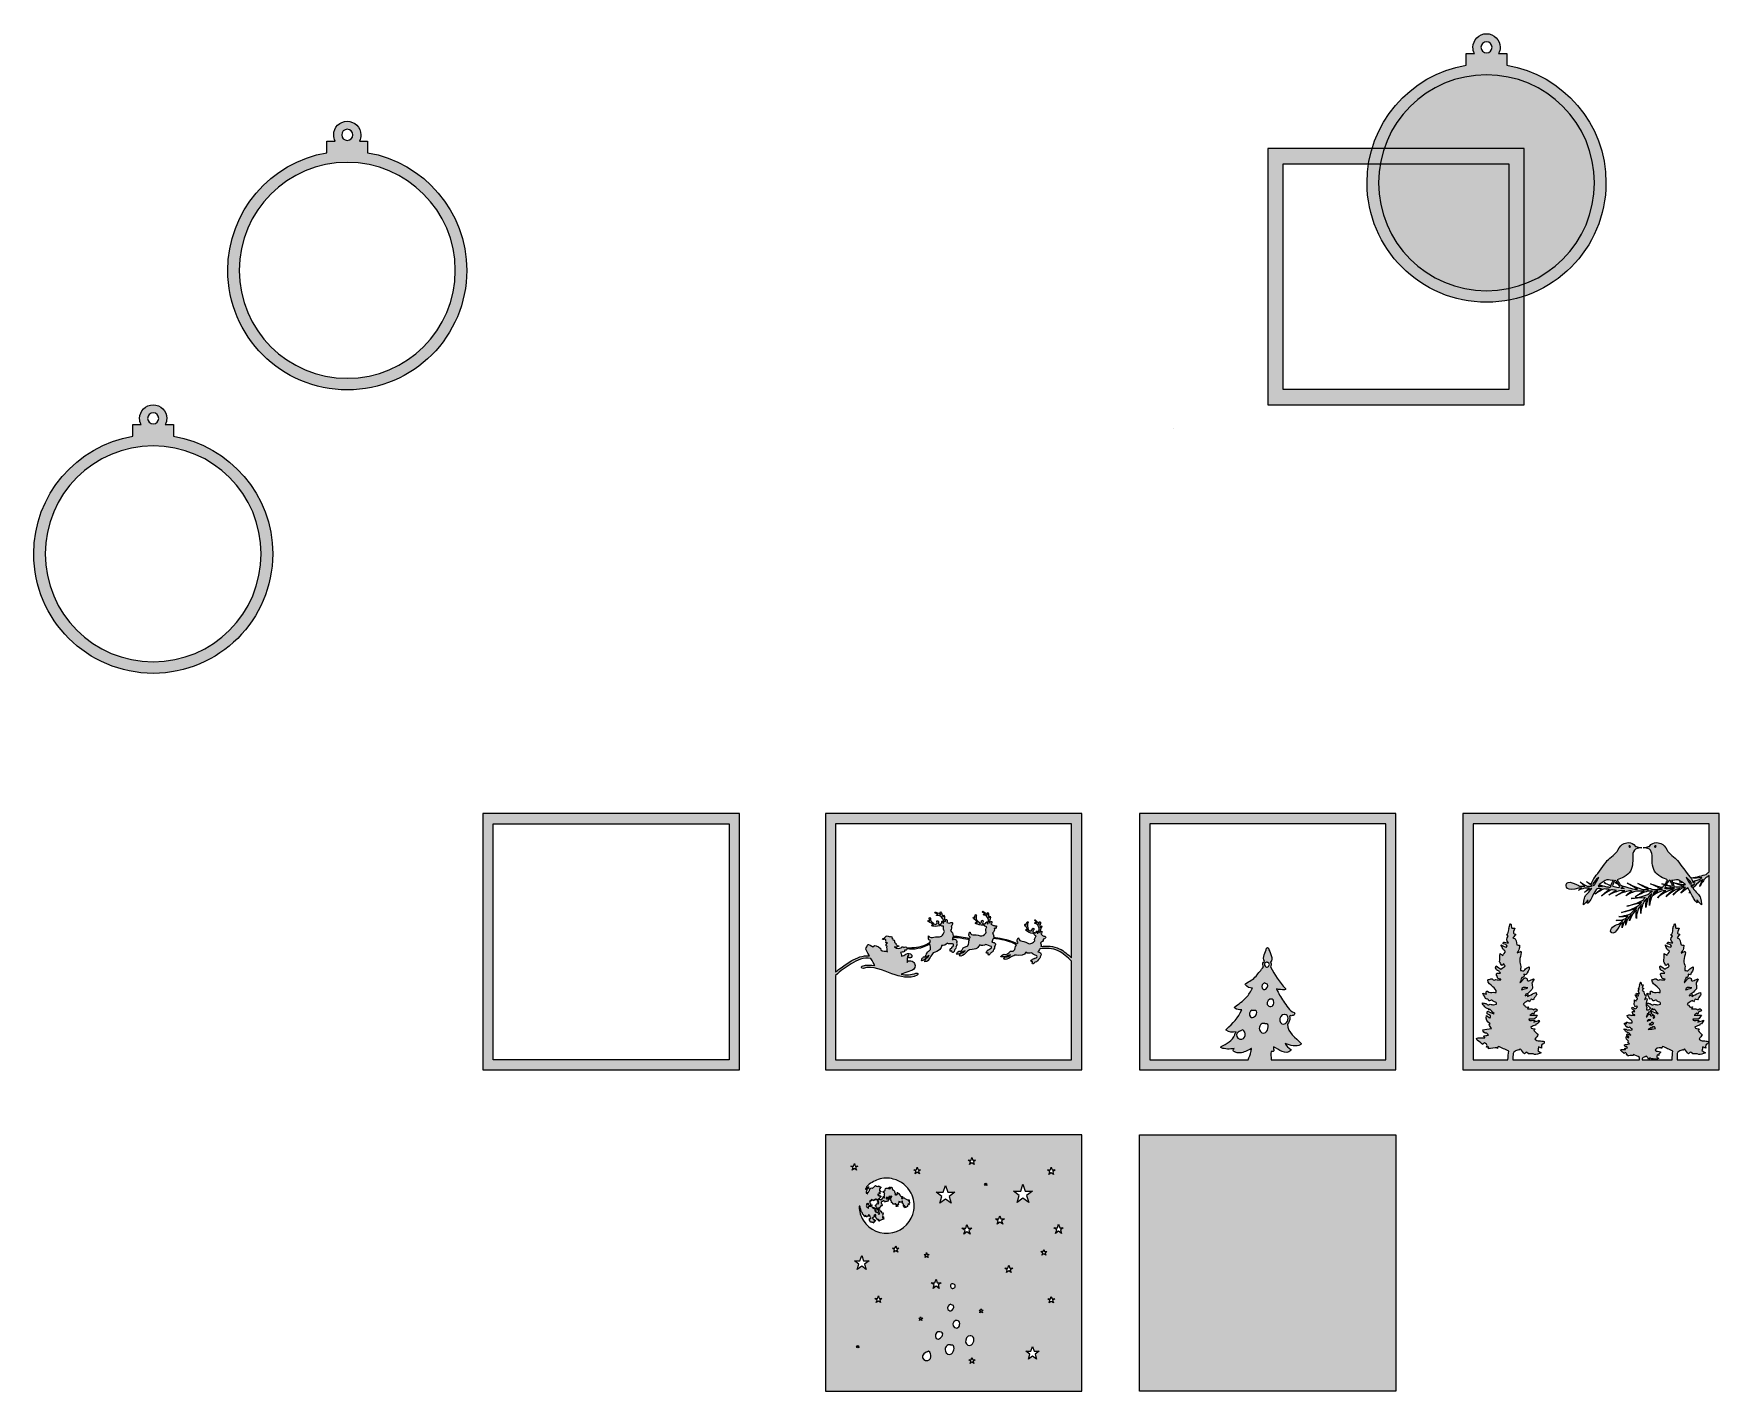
# Model space of a CAD drawing. Header units: inches. Extents: x -622 to 5817, y -2318 to 2869.
import ezdxf

# ---------------------------------------------------------------- set-up
doc = ezdxf.new("R2010")
doc.units = ezdxf.units.IN
doc.header["$MEASUREMENT"] = 0
doc.layers.add('Layer 1', color=7, linetype='Continuous')

# ---------------------------------------------------------------- blocks, each defined once
blk = doc.blocks.new('block 2')
at = {"layer": 'Layer 1', "lineweight": 0}
for points in [[(2402.2, -1338.1), (2402.2, -2317.7), (3381.8, -2317.7), (3381.8, -1338.1), (2402.2, -1338.1)], [(2499.8, -1457.4), (2509.8, -1457.4), (2512.9, -1447.9), (2516, -1457.4), (2526, -1457.4), (2517.9, -1463.3), (2521, -1472.8), (2512.9, -1466.9), (2504.8, -1472.8), (2507.9, -1463.3), (2499.8, -1457.4)], [(2749.9, -1471.1), (2753, -1461.5), (2756.1, -1471.1), (2766.2, -1471.1), (2758.1, -1477.1), (2761.2, -1486.7), (2753, -1480.7), (2744.8, -1486.7), (2747.9, -1477.1), (2739.8, -1471.1), (2749.9, -1471.1)], [(2958.8, -1434.3), (2962.1, -1424), (2965.4, -1434.3), (2976.2, -1434.3), (2967.5, -1440.6), (2970.9, -1450.9), (2962.1, -1444.6), (2953.4, -1450.9), (2956.7, -1440.6), (2948, -1434.3), (2958.8, -1434.3)], [(3261.6, -1472.2), (3265, -1461.7), (3268.4, -1472.2), (3279.5, -1472.2), (3270.5, -1478.7), (3273.9, -1489.2), (3265, -1482.7), (3256.1, -1489.2), (3259.5, -1478.7), (3250.5, -1472.2), (3261.6, -1472.2)], [(2852.6, -1557.3), (2861, -1531.3), (2869.4, -1557.3), (2896.7, -1557.3), (2874.6, -1573.3), (2883.1, -1599.3), (2861, -1583.2), (2838.9, -1599.3), (2847.4, -1573.3), (2825.3, -1557.3), (2852.6, -1557.3)], [(3017.2, -1527.5), (3018.5, -1531.7), (3015, -1529.1), (3011.5, -1531.7), (3012.8, -1527.5), (3009.3, -1525), (3013.6, -1525), (3015, -1520.8), (3016.4, -1525), (3020.7, -1525), (3017.2, -1527.5)], [(3134.4, -1596.4), (3143, -1569.8), (3120.4, -1553.4), (3148.4, -1553.4), (3157, -1526.8), (3165.6, -1553.4), (3193.6, -1553.4), (3171, -1569.8), (3179.6, -1596.4), (3157, -1580), (3134.4, -1596.4)], [(3079.5, -1679.4), (3069, -1671.7), (3058.5, -1679.4), (3062.5, -1667), (3052, -1659.4), (3065, -1659.4), (3069, -1647), (3073, -1659.4), (3086, -1659.4), (3075.5, -1667), (3079.5, -1679.4)], [(2938.5, -1694.7), (2943, -1680.8), (2947.5, -1694.7), (2962.1, -1694.7), (2950.3, -1703.3), (2954.8, -1717.1), (2943, -1708.6), (2931.2, -1717.1), (2935.7, -1703.3), (2923.9, -1694.7), (2938.5, -1694.7)], [(3304.2, -1714.5), (3293, -1706.3), (3281.8, -1714.5), (3286.1, -1701.2), (3274.8, -1693), (3288.7, -1693), (3293, -1679.8), (3297.3, -1693), (3311.2, -1693), (3299.9, -1701.2), (3304.2, -1714.5)], [(2558.4, -1851.8), (2541, -1839.2), (2523.6, -1851.8), (2530.3, -1831.4), (2512.9, -1818.8), (2534.4, -1818.8), (2541, -1798.3), (2547.6, -1818.8), (2569.1, -1818.8), (2551.7, -1831.4), (2558.4, -1851.8)], [(2678.6, -1786), (2671, -1780.5), (2663.4, -1786), (2666.3, -1777.1), (2658.6, -1771.5), (2668.1, -1771.5), (2671, -1762.5), (2673.9, -1771.5), (2683.4, -1771.5), (2675.7, -1777.1), (2678.6, -1786)], [(2786.7, -1795.1), (2789, -1787.9), (2791.3, -1795.1), (2798.9, -1795.1), (2792.8, -1799.6), (2795.1, -1806.8), (2789, -1802.3), (2782.9, -1806.8), (2785.2, -1799.6), (2779.1, -1795.1), (2786.7, -1795.1)], [(3244.3, -1797.9), (3237, -1792.6), (3229.7, -1797.9), (3232.5, -1789.4), (3225.2, -1784.1), (3234.2, -1784.1), (3237, -1775.5), (3239.8, -1784.1), (3248.8, -1784.1), (3241.5, -1789.4), (3244.3, -1797.9)], [(3112.2, -1864.4), (3103, -1857.8), (3093.8, -1864.4), (3097.3, -1853.6), (3088.1, -1847), (3099.5, -1847), (3103, -1836.2), (3106.5, -1847), (3117.9, -1847), (3108.7, -1853.6), (3112.2, -1864.4)], [(2820.8, -1902.7), (2825.3, -1888.9), (2829.8, -1902.7), (2844.3, -1902.7), (2832.5, -1911.2), (2837, -1925.1), (2825.3, -1916.5), (2813.5, -1925.1), (2818, -1911.2), (2806.2, -1902.7), (2820.8, -1902.7)], [(2613.2, -1978.9), (2605, -1972.9), (2596.8, -1978.9), (2599.9, -1969.2), (2591.7, -1963.2), (2601.9, -1963.2), (2605, -1953.5), (2608.1, -1963.2), (2618.3, -1963.2), (2610.1, -1969.2), (2613.2, -1978.9)], [(3273.2, -1980.2), (3265, -1974.2), (3256.8, -1980.2), (3259.9, -1970.5), (3251.7, -1964.6), (3261.9, -1964.6), (3265, -1954.9), (3268.1, -1964.6), (3278.3, -1964.6), (3270.1, -1970.5), (3273.2, -1980.2)], [(2773.9, -2038.4), (2769.1, -2041.8), (2770.9, -2047.4), (2766.2, -2043.9), (2761.5, -2047.4), (2763.3, -2041.8), (2758.6, -2038.4), (2764.4, -2038.4), (2766.2, -2032.9), (2768, -2038.4), (2773.9, -2038.4)], [(2995.1, -2008.3), (2997, -2002.6), (2998.9, -2008.3), (3004.8, -2008.3), (3000, -2011.9), (3001.9, -2017.6), (2997, -2014), (2992.1, -2017.6), (2994, -2011.9), (2989.2, -2008.3), (2995.1, -2008.3)], [(2529.5, -2151.7), (2526, -2149.2), (2522.5, -2151.7), (2523.8, -2147.6), (2520.3, -2145), (2524.7, -2145), (2526, -2140.9), (2527.4, -2145), (2531.7, -2145), (2528.2, -2147.6), (2529.5, -2151.7)], [(2969.4, -2210.9), (2962.1, -2205.6), (2954.8, -2210.9), (2957.6, -2202.4), (2950.3, -2197), (2959.3, -2197), (2962.1, -2188.5), (2964.9, -2197), (2973.9, -2197), (2966.6, -2202.4), (2969.4, -2210.9)], [(3209.3, -2194.6), (3193.6, -2183.1), (3177.8, -2194.6), (3183.8, -2176), (3168.1, -2164.6), (3187.6, -2164.6), (3193.6, -2146.1), (3199.6, -2164.6), (3219.1, -2164.6), (3203.3, -2176), (3209.3, -2194.6)]]:
    blk.add_lwpolyline(points, dxfattribs=at)
for points, knots in [([(2659.6, -1711.6), (2614.7, -1721.4), (2570.5, -1702.9), (2546.2, -1663.8), (2536.4, -1648.1), (2531.5, -1630.8), (2530.8, -1612.3), (2530.8, -1611.8), (2530.8, -1611.2), (2530.8, -1611), (2532, -1610.6), (2532.8, -1610.4), (2533.6, -1610.1), (2533.6, -1610.6), (2533.5, -1611.1), (2533.5, -1611.8), (2533.5, -1611.8), (2535.2, -1611.8), (2535.2, -1611.8), (2535.2, -1613.2), (2535.1, -1614.6), (2535.3, -1615.9), (2535.4, -1617), (2535.4, -1618.5), (2536.1, -1619.1), (2538.3, -1621.1), (2537.9, -1623.6), (2538.1, -1626.1), (2538.2, -1627.9), (2538.4, -1629.8), (2538.8, -1631.6), (2538.9, -1632.2), (2539.6, -1633.2), (2540, -1633.1), (2542.6, -1632.9), (2542.8, -1635.4), (2544.1, -1636.6), (2544.4, -1636.9), (2544.3, -1637.6), (2544.2, -1638.1), (2543.6, -1640.1), (2544.9, -1641.5), (2546.3, -1641.9), (2548.1, -1642.5), (2548.4, -1643.5), (2548.8, -1644.9), (2549.4, -1647.5), (2551.7, -1649.8), (2554.7, -1650.7), (2555.1, -1648.8), (2552.5, -1646.7), (2555.3, -1644.8), (2555.9, -1646.4), (2556.3, -1647.9), (2556.9, -1649.5), (2557.2, -1649.2), (2557.5, -1648.9), (2558.1, -1648.2), (2558.2, -1649.3), (2558.2, -1650.2), (2558.3, -1651.3), (2559.5, -1650.9), (2560.8, -1650.6), (2562.2, -1650.1), (2561.9, -1649.4), (2561.7, -1648.7), (2561.3, -1647.5), (2564.6, -1650.6), (2566.8, -1649.1), (2568.9, -1646.3), (2568.1, -1645.7), (2567.3, -1645), (2566.4, -1644.3), (2566.9, -1643.7), (2567.3, -1643.1), (2567.6, -1642.7), (2569.7, -1644.7), (2571.6, -1646.5), (2573.7, -1648.5), (2572.6, -1650.2), (2573.4, -1651.6), (2575.2, -1653.1), (2575.9, -1653.7), (2575.5, -1655.6), (2575.7, -1657), (2575.7, -1657), (2570.7, -1657), (2570.7, -1657), (2570.5, -1658.9), (2569.8, -1660.9), (2570.2, -1662.6), (2570.5, -1664.3), (2571.9, -1665.8), (2573, -1667.5), (2571.9, -1669.3), (2573.4, -1670.4), (2578.2, -1672.9), (2578.3, -1672.1), (2578.4, -1671.5), (2578.5, -1670.7), (2581, -1671.4), (2582.1, -1675.2), (2585.5, -1674), (2585.4, -1673.8), (2585.2, -1673.7), (2585.1, -1673.5), (2585.7, -1673.1), (2586.6, -1672.1), (2586.8, -1672.2), (2588.8, -1673.4), (2589.1, -1671.7), (2589.4, -1670.7), (2589.8, -1669.5), (2590.2, -1668), (2588.4, -1667.5), (2588.1, -1667.5), (2588, -1667.2), (2587.9, -1667), (2588.9, -1666.7), (2589.9, -1666.4), (2591.2, -1666), (2591.3, -1666.4), (2591.6, -1667.2), (2592.1, -1668.2), (2592.6, -1667.2), (2593.1, -1666.5), (2593.4, -1665.9), (2592.3, -1664.9), (2591.3, -1663.9), (2590.3, -1663), (2590.4, -1662.9), (2590.5, -1662.7), (2590.6, -1662.6), (2589, -1662.2), (2587.5, -1661.8), (2585.6, -1661.3), (2584.6, -1659.9), (2584.9, -1656.7), (2581.3, -1656.9), (2582.9, -1655.2), (2584, -1653.2), (2585.7, -1652.2), (2587.2, -1651.4), (2589.3, -1651.7), (2590.7, -1651.6), (2590.2, -1650.5), (2589.8, -1649.1), (2589, -1648), (2588.5, -1647.2), (2587.5, -1646.7), (2586.9, -1645.6), (2588.1, -1646.2), (2589.2, -1646.7), (2590.3, -1647.3), (2590.4, -1647.2), (2590.6, -1647), (2590.7, -1646.9), (2590.1, -1646), (2589.6, -1645.1), (2589.1, -1644.2), (2590.7, -1643.4), (2592.2, -1642.7), (2593.8, -1642), (2594.4, -1644.4), (2595, -1646.8), (2595.5, -1649.1), (2594.6, -1649.9), (2593.8, -1650.5), (2592.5, -1651.6), (2597.5, -1656.7), (2601.8, -1663), (2608.1, -1667.3), (2608.3, -1667.1), (2608.4, -1667), (2608.6, -1666.8), (2606.6, -1664.7), (2604.6, -1662.7), (2602.7, -1660.6), (2602.8, -1660.4), (2603, -1660.3), (2603.2, -1660.1), (2604.5, -1661.2), (2605.8, -1662.4), (2607.1, -1663.6), (2608, -1664.3), (2608.8, -1665.1), (2609.8, -1665.7), (2610.2, -1665.9), (2611.1, -1665.8), (2611.4, -1665.4), (2613.1, -1663.8), (2614.9, -1663.1), (2617.1, -1662.5), (2618.8, -1661.9), (2621, -1662), (2622.3, -1660.1), (2622.6, -1659.5), (2624.2, -1659.7), (2625.3, -1659.6), (2624.9, -1657.3), (2624.6, -1654.7), (2624.1, -1651.6), (2622.7, -1653), (2621.9, -1653.7), (2621.2, -1654.5), (2621, -1654.4), (2620.8, -1654.4), (2620.6, -1654.3), (2620.8, -1653), (2619.2, -1651.8), (2620.9, -1650.4), (2621.2, -1650.1), (2621.5, -1649.1), (2621.3, -1648.9), (2618.6, -1646.6), (2620.8, -1644.3), (2621.5, -1642.1), (2622.7, -1638.1), (2622.9, -1638.2), (2620.6, -1633.5), (2619.9, -1634.9), (2619.2, -1636.1), (2618.5, -1637.3), (2614.4, -1633.8), (2613.9, -1631.9), (2616.4, -1630), (2615.7, -1629.4), (2615.3, -1627.6), (2613.9, -1630.2), (2611.4, -1627.1), (2609, -1624.1), (2606.6, -1621.1), (2606.3, -1621.3), (2606.1, -1621.4), (2605.8, -1621.5), (2606.1, -1623), (2606.4, -1624.6), (2606.7, -1626.5), (2602.8, -1624.6), (2606, -1620.9), (2603.9, -1618.3), (2605.1, -1618), (2606.2, -1617.6), (2607.3, -1617.3), (2607.4, -1618.2), (2607.4, -1618.8), (2607.4, -1619.6), (2608.5, -1618.8), (2609.3, -1618.3), (2610, -1617.8), (2610.3, -1616), (2610.7, -1614.3), (2611, -1612.4), (2613.7, -1611.7), (2614.6, -1610.4), (2613.8, -1607.6), (2615.4, -1608.5), (2616.7, -1609.2), (2618, -1610), (2618.6, -1608.8), (2619.2, -1607.9), (2619.6, -1606.8), (2620.2, -1605.7), (2620.5, -1605.1), (2618.9, -1603.9), (2617.2, -1602.7), (2616.8, -1599.7), (2615.9, -1597.5), (2615.6, -1596.9), (2615.5, -1596.2), (2615.3, -1595.5), (2616.2, -1594.7), (2617.2, -1593.8), (2617.9, -1593.1), (2618.8, -1593), (2620.1, -1593.2), (2620.4, -1592.7), (2622, -1590), (2624.6, -1590.1), (2626.5, -1589.9), (2628.1, -1591.6), (2629.3, -1592.9), (2630.9, -1594.6), (2631.6, -1593.4), (2632.3, -1592.5), (2632.9, -1591.5), (2632.9, -1591.8), (2633, -1592.1), (2633.1, -1592.4), (2634.3, -1592.6), (2635.6, -1592.7), (2636.8, -1592.9), (2636.9, -1592.9), (2637, -1593.1), (2637.2, -1593.1), (2638.1, -1590), (2640.7, -1592.3), (2642.4, -1591.4), (2642.6, -1591.3), (2642.9, -1591.1), (2643.2, -1590.8), (2642.9, -1590), (2642.5, -1589.4), (2642.1, -1588.7), (2644.7, -1587.4), (2641.6, -1587.2), (2641.8, -1586), (2642.8, -1583.9), (2645.2, -1584.5), (2647.3, -1583.4), (2646.3, -1583.1), (2645.2, -1582.8), (2643.9, -1582.5), (2643.8, -1582.1), (2643.8, -1581.3), (2643.7, -1580.4), (2643.7, -1580.4), (2645.5, -1580.4), (2645.5, -1580.4), (2645.3, -1579.7), (2645.1, -1579.2), (2644.9, -1578.1), (2646.8, -1580), (2648.6, -1580.8), (2650.6, -1579), (2649.7, -1576.7), (2647.5, -1578.4), (2646.5, -1577.5), (2645.4, -1576.7), (2644.9, -1575.1), (2644.1, -1573.9), (2648.2, -1572.6), (2652.3, -1576.1), (2656.1, -1572.5), (2656.1, -1572.5), (2656.1, -1574.8), (2656.1, -1574.8), (2654.7, -1575), (2653.4, -1575.3), (2652, -1575.5), (2652.9, -1576.4), (2653.3, -1576.9), (2653.8, -1577.4), (2653.1, -1577.8), (2652.4, -1578.2), (2651.3, -1578.7), (2651.3, -1579.6), (2651.7, -1581.3), (2649.2, -1581.6), (2650.5, -1582.4), (2651.8, -1583.2), (2653.2, -1584.1), (2652.6, -1585.6), (2652, -1587.1), (2651.3, -1588.6), (2653, -1588.7), (2654.9, -1589.1), (2653.8, -1591.9), (2656.6, -1591.8), (2656.6, -1591.9), (2655.1, -1596.7), (2656.7, -1597.6), (2658.3, -1598.4), (2660.1, -1599.5), (2660, -1600.1), (2659.9, -1601.2), (2659.7, -1602.4), (2659.9, -1602.5), (2660, -1602.6), (2660.2, -1602.8), (2660.5, -1602.2), (2660.8, -1601.7), (2660.9, -1601.3), (2664.4, -1603.5), (2667.8, -1601.7), (2671.2, -1602.1), (2671.5, -1603.1), (2671.9, -1604.3), (2672.4, -1605.6), (2672.6, -1605.5), (2672.8, -1605.4), (2673, -1605.4), (2673.1, -1604.9), (2673.1, -1604.5), (2673.1, -1603.5), (2674.1, -1604.4), (2674.8, -1605), (2675.4, -1605.5), (2674.3, -1606.8), (2673.2, -1607.7), (2672.5, -1609), (2672.2, -1609.5), (2672.6, -1610.5), (2672.9, -1611.2), (2673.1, -1611.5), (2673.8, -1611.6), (2674.3, -1611.9), (2674.5, -1611.3), (2674.6, -1610.7), (2675, -1610.3), (2675.5, -1609.5), (2676.2, -1608.9), (2677.1, -1607.9), (2677.9, -1609.7), (2678.4, -1611), (2678.9, -1612.2), (2679.7, -1611.2), (2679.4, -1609.7), (2677.2, -1605.9), (2678.6, -1605.2), (2680, -1604.5), (2681.8, -1603.6), (2679.9, -1601.5), (2680.3, -1599.9), (2682.2, -1598), (2683.1, -1597), (2682.6, -1594.8), (2682.7, -1593), (2684.1, -1593.2), (2685.4, -1593.3), (2686.9, -1593.5), (2687.1, -1594), (2687.3, -1594.7), (2687.4, -1594.8), (2690.3, -1595), (2692.9, -1595.1), (2695.3, -1595.3), (2695.4, -1593.6), (2695.6, -1592.1), (2695.8, -1590.1), (2699.2, -1593.5), (2696, -1596.9), (2696.9, -1600.2), (2697.3, -1599.8), (2697.5, -1599.5), (2697.6, -1599.5), (2698.6, -1600.5), (2699.9, -1601.5), (2700.6, -1602.7), (2701.2, -1603.6), (2701.4, -1604.9), (2701.2, -1606), (2701.1, -1607.2), (2700.3, -1608.3), (2699.8, -1609.4), (2701.7, -1610.7), (2701.7, -1610.7), (2703.2, -1607), (2704.7, -1608.9), (2706.1, -1610.9), (2707.8, -1613.1), (2705.5, -1613.4), (2703.5, -1614.1), (2702.1, -1611.2), (2701.4, -1615.4), (2705.5, -1614.3), (2706.5, -1616.6), (2706.9, -1615.4), (2707.1, -1614.7), (2707.5, -1613.5), (2708.6, -1614.3), (2709.4, -1615), (2710.8, -1616), (2710.7, -1614.7), (2710.6, -1613.9), (2710.6, -1613.2), (2710.8, -1613), (2711, -1612.7), (2711.2, -1612.5), (2711.5, -1613.3), (2711.9, -1614.1), (2712.2, -1614.8), (2715.6, -1612), (2716.3, -1610.6), (2715.3, -1608.1), (2716.3, -1607.4), (2717.3, -1606.6), (2718.7, -1605.6), (2718.8, -1604.5), (2719, -1602.6), (2719.2, -1600.8), (2719.2, -1600.7), (2719.4, -1600.7), (2719.4, -1600.7), (2719.7, -1601.9), (2719.9, -1603.1), (2720.2, -1604.7), (2721.4, -1602.7), (2722.4, -1601.1), (2723.5, -1599.2), (2722.8, -1594.9), (2722.1, -1590.1), (2721.3, -1585.4), (2721.1, -1585.4), (2721, -1585.4), (2720.9, -1585.4), (2720.9, -1585.4), (2720.9, -1591.7), (2720.9, -1591.7), (2718, -1590.3), (2721.5, -1585.3), (2716.1, -1585.8), (2716.1, -1585.9), (2715.8, -1586.5), (2715.8, -1586.6), (2712.1, -1584.8), (2708.9, -1583.2), (2705.7, -1581.5), (2705.3, -1581.3), (2704.9, -1580.8), (2704.7, -1580.3), (2703, -1577.5), (2698, -1577.2), (2695.6, -1580.2), (2696.6, -1579.8), (2697.2, -1579.5), (2698, -1579.2), (2698.2, -1579.9), (2698.4, -1580.6), (2698.6, -1581.3), (2698.6, -1581.3), (2692.8, -1581.3), (2692.8, -1581.3), (2693.2, -1579.9), (2693.6, -1578.4), (2694.1, -1576.7), (2694.6, -1577), (2695.2, -1577.3), (2695.8, -1577.6), (2696.1, -1576.5), (2696.3, -1575.5), (2696.7, -1574.1), (2694.5, -1573.7), (2692.1, -1573.5), (2690, -1572.8), (2688.9, -1572.4), (2687.4, -1570.8), (2687.4, -1569.9), (2687.7, -1567.7), (2685.8, -1567.3), (2684.7, -1565.9), (2685.3, -1565.1), (2686, -1564.1), (2686.9, -1562.8), (2685.1, -1562.7), (2683.6, -1562.7), (2682.2, -1562.4), (2681.4, -1562.2), (2680.1, -1561.3), (2680.1, -1560.9), (2680.6, -1558.3), (2678.9, -1558.6), (2676.6, -1558.1), (2677.7, -1560), (2678.4, -1561.4), (2679.4, -1563.2), (2678.7, -1563.3), (2678.1, -1563.5), (2677.5, -1563.4), (2676.8, -1563.4), (2676.1, -1563.1), (2675.4, -1562.9), (2675.5, -1563.6), (2675.6, -1564.4), (2675.7, -1565.2), (2675.7, -1565.5), (2675.9, -1565.8), (2675.9, -1565.8), (2674.6, -1566.5), (2673.4, -1567.1), (2671.8, -1568), (2671.5, -1567.4), (2671, -1566.5), (2670.5, -1565.8), (2669.9, -1565.9), (2669.1, -1566.2), (2668.4, -1566.4), (2668.3, -1566.2), (2668.2, -1566), (2668.1, -1565.8), (2668.7, -1565.4), (2669.3, -1564.9), (2669.9, -1564.4), (2669.6, -1564.4), (2669.4, -1564.4), (2669.2, -1564.4), (2668.9, -1562.5), (2668.5, -1560.6), (2668.1, -1558.5), (2668, -1558.5), (2667.4, -1558.6), (2666.6, -1558.7), (2667.4, -1556.8), (2665.5, -1555.1), (2666.8, -1553.3), (2666.9, -1553.2), (2665.9, -1552), (2665.2, -1551.5), (2664.2, -1550.6), (2663, -1549.8), (2662, -1548.8), (2658.6, -1548.4), (2657.2, -1546.7), (2657.2, -1543), (2657.2, -1541.5), (2656.5, -1540), (2655.9, -1538.6), (2655.8, -1538.4), (2654.3, -1538.3), (2653.9, -1538.7), (2653.1, -1539.5), (2652.5, -1540.7), (2651.5, -1542.2), (2651, -1540.3), (2650.6, -1538.9), (2650.3, -1537.8), (2649.1, -1537.7), (2648, -1537.4), (2647, -1537.5), (2646.5, -1537.6), (2645.7, -1538.4), (2645.8, -1538.7), (2645.9, -1539.2), (2646.5, -1539.8), (2647, -1540.1), (2648.3, -1540.8), (2649.7, -1541.3), (2651.1, -1541.9), (2651, -1542.1), (2650.9, -1542.3), (2650.8, -1542.6), (2650.2, -1542.9), (2649.5, -1543.1), (2648.9, -1543.5), (2646, -1545.4), (2645.6, -1545.3), (2643.2, -1542.9), (2642.7, -1542.3), (2641.8, -1542.1), (2641, -1542), (2639.6, -1541.8), (2638.1, -1541.5), (2636.7, -1541.6), (2635.1, -1541.8), (2633.6, -1542.4), (2632.1, -1542.8), (2631.2, -1546), (2630.3, -1549.1), (2629.4, -1552.4), (2629.2, -1552.4), (2628.5, -1552.3), (2627.7, -1552.2), (2627.3, -1552.9), (2626.9, -1553.7), (2626.3, -1554.6), (2626.1, -1554), (2625.9, -1553.5), (2625.7, -1553), (2623, -1552.8), (2623.2, -1555.3), (2622.4, -1556.7), (2622.3, -1557), (2623.3, -1557.9), (2623.9, -1558.7), (2624.6, -1557.8), (2625, -1557.3), (2625.8, -1556.2), (2625.8, -1556.2), (2625.8, -1560.1), (2625.8, -1560.1), (2626.6, -1559.7), (2627.3, -1559.4), (2627.9, -1559.2), (2627.8, -1559.7), (2627.5, -1560.4), (2627.7, -1560.9), (2628.2, -1562), (2628.9, -1563.1), (2629.6, -1564.4), (2629, -1564.7), (2628.4, -1565), (2627.7, -1565.4), (2627.8, -1566.3), (2627.9, -1567.3), (2628, -1568.2), (2628.2, -1569.8), (2628.5, -1571.4), (2628.7, -1572.9), (2628.7, -1573.2), (2628.7, -1573.7), (2628.6, -1573.7), (2628.3, -1573.9), (2627.8, -1574), (2627.6, -1573.9), (2626.9, -1573.3), (2626.3, -1572.7), (2625.5, -1571.9), (2624.7, -1573.4), (2624.8, -1574.3), (2626, -1575.3), (2626.8, -1576), (2627.3, -1577), (2627.9, -1577.9), (2627.6, -1578.1), (2627.3, -1578.4), (2627.1, -1578.6), (2625.4, -1577.5), (2623.8, -1576.3), (2622.1, -1575.2), (2622, -1575.4), (2621.9, -1575.5), (2621.7, -1575.7), (2622.2, -1576.5), (2622.6, -1577.3), (2623.1, -1578.2), (2621.3, -1580.2), (2619.6, -1582.3), (2617.7, -1584.5), (2615.2, -1583.2), (2613.7, -1585.1), (2612.1, -1586.9), (2611.8, -1586.7), (2611.5, -1586.5), (2611.3, -1586.2), (2608.7, -1583.4), (2608.7, -1583.4), (2604.9, -1585.1), (2604.4, -1585.3), (2603.7, -1585.3), (2603, -1585.3), (2603, -1585.1), (2602.9, -1584.8), (2602.8, -1584.6), (2603.7, -1584.2), (2604.7, -1584.1), (2605.3, -1583.5), (2607.6, -1581.3), (2609.8, -1579), (2612, -1576.8), (2612.9, -1575.9), (2613.8, -1575), (2614.6, -1574.2), (2613.8, -1573.2), (2613.1, -1572.1), (2612.2, -1570.9), (2611.2, -1571), (2609.5, -1571.3), (2608.2, -1571.6), (2605.8, -1569.5), (2603.7, -1567.7), (2601.6, -1565.8), (2601.7, -1565.6), (2601.8, -1565.4), (2601.9, -1565.2), (2603.1, -1565.8), (2604.2, -1566.7), (2604.7, -1564.3), (2604.9, -1563.4), (2606.6, -1561.8), (2608.6, -1562.8), (2609.5, -1563.2), (2610.6, -1563), (2611.7, -1563), (2611.7, -1562.8), (2611.7, -1562.5), (2611.7, -1562.3), (2610.7, -1562.2), (2609.6, -1562.2), (2608.7, -1561.9), (2607.9, -1561.7), (2606.8, -1561.1), (2606.8, -1560.6), (2606.8, -1559.7), (2607.2, -1558.6), (2607.8, -1557.8), (2608.3, -1557.3), (2609.2, -1557), (2610, -1557), (2612.3, -1556.8), (2614.6, -1556.7), (2615.9, -1554.3), (2614.2, -1553.2), (2612.5, -1552), (2610.8, -1550.8), (2610.7, -1550.9), (2610.7, -1551.1), (2610.7, -1551.2), (2610.2, -1550.2), (2609.7, -1549.2), (2609.2, -1548.2), (2609, -1548.3), (2608.8, -1548.3), (2608.5, -1548.4), (2609.2, -1546.7), (2610, -1545), (2610.7, -1543.2), (2611, -1543.4), (2611.4, -1543.7), (2611.9, -1544.2), (2611.9, -1544.2), (2611.9, -1539.8), (2611.9, -1539.8), (2612.2, -1539.7), (2612.4, -1539.7), (2612.6, -1539.6), (2612.9, -1540), (2613.2, -1540.4), (2613.5, -1540.7), (2613.8, -1540.7), (2614, -1540.6), (2614.3, -1540.5), (2614.1, -1539.7), (2614.1, -1538.7), (2613.6, -1538.1), (2612.6, -1537), (2611.4, -1536), (2610.2, -1534.9), (2609.5, -1535.1), (2608.3, -1535.4), (2606.8, -1535.8), (2606.9, -1534.7), (2607, -1534.2), (2607.1, -1533.4), (2604.9, -1533.8), (2602.8, -1534.3), (2600.1, -1534.9), (2598.6, -1534.3), (2596.4, -1533.3), (2593.3, -1532), (2590.5, -1534.7), (2587.3, -1537.8), (2584, -1540.7), (2583.3, -1541.3), (2582, -1541.7), (2581.2, -1541.4), (2577.2, -1540), (2573.1, -1542), (2572.1, -1546.1), (2571.7, -1547.7), (2569.5, -1548.9), (2571.4, -1550.9), (2567.6, -1552.2), (2567.3, -1556.3), (2564.8, -1559), (2564.5, -1558), (2564.4, -1557.5), (2564.2, -1556.9), (2564.2, -1556.9), (2563.9, -1556.9), (2563.9, -1556.9), (2563.6, -1559), (2563.3, -1561.1), (2563, -1563.2), (2562.7, -1563.1), (2562.5, -1563.1), (2562.2, -1563.1), (2562.4, -1562.3), (2562.5, -1561.6), (2562.8, -1560.6), (2562.1, -1560.8), (2561.7, -1561.1), (2561.2, -1561.1), (2560.2, -1561.2), (2558.6, -1561.4), (2558.5, -1561), (2558, -1559.9), (2557.7, -1558.3), (2558.1, -1557.2), (2559.1, -1554.5), (2560.6, -1551.9), (2560.6, -1548.8), (2560.6, -1546.6), (2561.1, -1544.4), (2564.1, -1544.1), (2565.3, -1544), (2566.4, -1543), (2567, -1542.7), (2567.3, -1540.4), (2567.6, -1538.7), (2567.9, -1536.6), (2567.3, -1536.7), (2566.4, -1536.5), (2566.1, -1536.9), (2564, -1539.7), (2558.9, -1540.2), (2559.7, -1544.9), (2558.4, -1545.3), (2557.4, -1545.6), (2556.4, -1545.9), (2556.1, -1545.4), (2555.7, -1544.8), (2555.2, -1544), (2556.2, -1542.9), (2557.3, -1541.8), (2558, -1540.6), (2558.5, -1539.7), (2560.4, -1539.1), (2558.8, -1537.6), (2558.8, -1537.5), (2559.6, -1536.5), (2560.1, -1535.9), (2572.5, -1523.1), (2587.1, -1513.9), (2604.1, -1508.5), (2623, -1502.5), (2642.2, -1501.7), (2661.4, -1506.7), (2692.1, -1514.6), (2714.9, -1532.8), (2729.6, -1560.8), (2740.4, -1581.4), (2743.6, -1603.4), (2739.8, -1626.4), (2732.8, -1668.4), (2700.5, -1702.6), (2659.6, -1711.6)], [0, 0, 0, 0, 1, 1, 1, 2, 2, 2, 3, 3, 3, 4, 4, 4, 5, 5, 5, 6, 6, 6, 7, 7, 7, 8, 8, 8, 9, 9, 9, 10, 10, 10, 11, 11, 11, 12, 12, 12, 13, 13, 13, 14, 14, 14, 15, 15, 15, 16, 16, 16, 17, 17, 17, 18, 18, 18, 19, 19, 19, 20, 20, 20, 21, 21, 21, 22, 22, 22, 23, 23, 23, 24, 24, 24, 25, 25, 25, 26, 26, 26, 27, 27, 27, 28, 28, 28, 29, 29, 29, 30, 30, 30, 31, 31, 31, 32, 32, 32, 33, 33, 33, 34, 34, 34, 35, 35, 35, 36, 36, 36, 37, 37, 37, 38, 38, 38, 39, 39, 39, 40, 40, 40, 41, 41, 41, 42, 42, 42, 43, 43, 43, 44, 44, 44, 45, 45, 45, 46, 46, 46, 47, 47, 47, 48, 48, 48, 49, 49, 49, 50, 50, 50, 51, 51, 51, 52, 52, 52, 53, 53, 53, 54, 54, 54, 55, 55, 55, 56, 56, 56, 57, 57, 57, 58, 58, 58, 59, 59, 59, 60, 60, 60, 61, 61, 61, 62, 62, 62, 63, 63, 63, 64, 64, 64, 65, 65, 65, 66, 66, 66, 67, 67, 67, 68, 68, 68, 69, 69, 69, 70, 70, 70, 71, 71, 71, 72, 72, 72, 73, 73, 73, 74, 74, 74, 75, 75, 75, 76, 76, 76, 77, 77, 77, 78, 78, 78, 79, 79, 79, 80, 80, 80, 81, 81, 81, 82, 82, 82, 83, 83, 83, 84, 84, 84, 85, 85, 85, 86, 86, 86, 87, 87, 87, 88, 88, 88, 89, 89, 89, 90, 90, 90, 91, 91, 91, 92, 92, 92, 93, 93, 93, 94, 94, 94, 95, 95, 95, 96, 96, 96, 97, 97, 97, 98, 98, 98, 99, 99, 99, 100, 100, 100, 101, 101, 101, 102, 102, 102, 103, 103, 103, 104, 104, 104, 105, 105, 105, 106, 106, 106, 107, 107, 107, 108, 108, 108, 109, 109, 109, 110, 110, 110, 111, 111, 111, 112, 112, 112, 113, 113, 113, 114, 114, 114, 115, 115, 115, 116, 116, 116, 117, 117, 117, 118, 118, 118, 119, 119, 119, 120, 120, 120, 121, 121, 121, 122, 122, 122, 123, 123, 123, 124, 124, 124, 125, 125, 125, 126, 126, 126, 127, 127, 127, 128, 128, 128, 129, 129, 129, 130, 130, 130, 131, 131, 131, 132, 132, 132, 133, 133, 133, 134, 134, 134, 135, 135, 135, 136, 136, 136, 137, 137, 137, 138, 138, 138, 139, 139, 139, 140, 140, 140, 141, 141, 141, 142, 142, 142, 143, 143, 143, 144, 144, 144, 145, 145, 145, 146, 146, 146, 147, 147, 147, 148, 148, 148, 149, 149, 149, 150, 150, 150, 151, 151, 151, 152, 152, 152, 153, 153, 153, 154, 154, 154, 155, 155, 155, 156, 156, 156, 157, 157, 157, 158, 158, 158, 159, 159, 159, 160, 160, 160, 161, 161, 161, 162, 162, 162, 163, 163, 163, 164, 164, 164, 165, 165, 165, 166, 166, 166, 167, 167, 167, 168, 168, 168, 169, 169, 169, 170, 170, 170, 171, 171, 171, 172, 172, 172, 173, 173, 173, 174, 174, 174, 175, 175, 175, 176, 176, 176, 177, 177, 177, 178, 178, 178, 179, 179, 179, 180, 180, 180, 181, 181, 181, 182, 182, 182, 183, 183, 183, 184, 184, 184, 185, 185, 185, 186, 186, 186, 187, 187, 187, 188, 188, 188, 189, 189, 189, 190, 190, 190, 191, 191, 191, 192, 192, 192, 193, 193, 193, 194, 194, 194, 195, 195, 195, 196, 196, 196, 197, 197, 197, 198, 198, 198, 199, 199, 199, 200, 200, 200, 201, 201, 201, 202, 202, 202, 203, 203, 203, 204, 204, 204, 205, 205, 205, 206, 206, 206, 207, 207, 207, 208, 208, 208, 209, 209, 209, 210, 210, 210, 211, 211, 211, 212, 212, 212, 213, 213, 213, 214, 214, 214, 215, 215, 215, 216, 216, 216, 217, 217, 217, 218, 218, 218, 219, 219, 219, 220, 220, 220, 221, 221, 221, 222, 222, 222, 223, 223, 223, 224, 224, 224, 225, 225, 225, 226, 226, 226, 227, 227, 227, 228, 228, 228, 229, 229, 229, 230, 230, 230, 231, 231, 231, 232, 232, 232, 233, 233, 233, 234, 234, 234, 235, 235, 235, 236, 236, 236, 237, 237, 237, 238, 238, 238, 239, 239, 239, 240, 240, 240, 241, 241, 241, 242, 242, 242, 243, 243, 243, 244, 244, 244, 245, 245, 245, 246, 246, 246, 247, 247, 247, 248, 248, 248, 249, 249, 249, 250, 250, 250, 251, 251, 251, 252, 252, 252, 253, 253, 253, 254, 254, 254, 255, 255, 255, 256, 256, 256, 257, 257, 257, 258, 258, 258, 259, 259, 259, 260, 260, 260, 261, 261, 261, 262, 262, 262, 263, 263, 263, 264, 264, 264, 265, 265, 265, 266, 266, 266, 267, 267, 267, 268, 268, 268, 269, 269, 269, 270, 270, 270, 271, 271, 271, 272, 272, 272, 273, 273, 273, 274, 274, 274, 275, 275, 275, 276, 276, 276, 277, 277, 277, 278, 278, 278, 279, 279, 279, 280, 280, 280, 281, 281, 281, 282, 282, 282, 283, 283, 283, 284, 284, 284, 285, 285, 285, 286, 286, 286, 287, 287, 287, 288, 288, 288, 289, 289, 289, 290, 290, 290, 291, 291, 291, 292, 292, 292, 293, 293, 293, 294, 294, 294, 295, 295, 295, 296, 296, 296, 297, 297, 297, 298, 298, 298, 299, 299, 299, 300, 300, 300, 301, 301, 301, 302, 302, 302, 303, 303, 303, 304, 304, 304, 305, 305, 305, 305]), ([(2559.4, -1603.3), (2559.2, -1603), (2559.2, -1602.7), (2559, -1601.8), (2560.7, -1602.6), (2562, -1603.2), (2563.3, -1603.8), (2563.4, -1603.6), (2563.5, -1603.4), (2563.5, -1603.3), (2563, -1603), (2562.5, -1602.7), (2562.4, -1602.7), (2562.9, -1601.3), (2563.4, -1600.1), (2563.9, -1598.8), (2565.7, -1599.1), (2567.6, -1603.1), (2567.7, -1606.3), (2568.7, -1607.5), (2569.4, -1608.2), (2570.4, -1609.3), (2571.4, -1609.2), (2573.3, -1609.1), (2575.4, -1608.9), (2575.8, -1608.2), (2575.6, -1605.9), (2577.9, -1608), (2578.2, -1608.3), (2579.7, -1607.4), (2580.6, -1607.1), (2578.9, -1603.4), (2576.3, -1605.1), (2573.8, -1606.5), (2573.7, -1606.1), (2573.6, -1605.8), (2573.6, -1605.4), (2574.5, -1604.9), (2575.4, -1604.5), (2576, -1604.2), (2574.8, -1602.3), (2573.5, -1600.3), (2572.3, -1598.2), (2572.1, -1597.9), (2572.5, -1597.2), (2572.6, -1596.7), (2572.9, -1596), (2573.6, -1595.1), (2573.3, -1594.6), (2573, -1594), (2571.9, -1593.8), (2571, -1593.2), (2571.1, -1592.9), (2571.2, -1592.3), (2571.2, -1592.2), (2572.8, -1591.6), (2574.1, -1591.1), (2575.4, -1590.7), (2575.4, -1590.5), (2575.4, -1590.3), (2575.3, -1590.1), (2574.2, -1590.2), (2573, -1590.3), (2571.9, -1590.4), (2571.9, -1590.1), (2571.9, -1589.8), (2571.8, -1589.5), (2573.5, -1588.8), (2575.2, -1588.6), (2576.7, -1590.4), (2577.1, -1588.8), (2577.5, -1587.4), (2577.9, -1585.5), (2580.7, -1587.1), (2583, -1588.3), (2585.5, -1589.8), (2585.7, -1588.8), (2585.9, -1588.2), (2586, -1587.4), (2586.8, -1587.7), (2587.4, -1587.9), (2588.1, -1588.3), (2588.1, -1587.3), (2588.2, -1586.5), (2588.2, -1586.1), (2589.6, -1586.3), (2590.8, -1586.5), (2592.1, -1586.6), (2592.2, -1585.3), (2592.3, -1584), (2592.5, -1582.1), (2593.3, -1583.1), (2593.9, -1583.8), (2594.4, -1584.4), (2594.9, -1583.9), (2595.7, -1583.4), (2596.4, -1582.8), (2596.6, -1582.9), (2596.7, -1583.1), (2596.9, -1583.3), (2596.4, -1584.6), (2595.9, -1585.9), (2595.3, -1587.4), (2597.1, -1587.2), (2598.2, -1583.9), (2600.3, -1586.7), (2602.8, -1586), (2603.4, -1586.6), (2603, -1590), (2603.6, -1589.4), (2604.1, -1589), (2604.6, -1588.5), (2604.8, -1588.6), (2605, -1588.7), (2605.2, -1588.8), (2604.7, -1589.7), (2604.2, -1590.6), (2603.6, -1591.5), (2603, -1592.4), (2602.3, -1593.4), (2601.6, -1594.3), (2601.7, -1594.5), (2601.8, -1594.7), (2602, -1594.9), (2603.3, -1594.6), (2604.7, -1594.2), (2606.1, -1593.9), (2606.2, -1594.1), (2606.4, -1594.3), (2606.5, -1594.5), (2605.4, -1595.4), (2604.2, -1596.3), (2602.9, -1597.4), (2603.7, -1598.1), (2604.8, -1599.2), (2605.9, -1600.3), (2604.9, -1601.9), (2604.7, -1601.9), (2602.2, -1600.1), (2602.3, -1600.6), (2602.4, -1601), (2602.4, -1601.4), (2602.5, -1601.7), (2602.6, -1602.1), (2602.7, -1602.5), (2602.5, -1602.6), (2602.2, -1602.7), (2602, -1602.8), (2601.5, -1601.9), (2601, -1601), (2600.3, -1599.7), (2598.6, -1601.4), (2596.8, -1603.4), (2595.3, -1604.9), (2595.9, -1606.1), (2596.7, -1607.4), (2596.5, -1607.7), (2594.6, -1609.9), (2593.9, -1606.6), (2592.4, -1606.7), (2592.3, -1606.8), (2592.2, -1607.1), (2592.2, -1607.1), (2594.4, -1608.6), (2595.6, -1610.8), (2596.7, -1613.1), (2597.3, -1614.3), (2598.7, -1615), (2600.2, -1616.4), (2600.3, -1617.6), (2600.4, -1619.6), (2600.5, -1621.7), (2600.5, -1621.7), (2602.2, -1621.7), (2602.2, -1621.7), (2602, -1620.7), (2601.8, -1619.9), (2601.6, -1618.9), (2603.9, -1620.2), (2603.9, -1622.5), (2601.5, -1625.7), (2602, -1625.9), (2602.5, -1626.2), (2603, -1626.3), (2603.4, -1626.5), (2603.9, -1626.5), (2604.6, -1626.6), (2604.6, -1626.6), (2604.6, -1631.9), (2604.6, -1631.9), (2605.1, -1632), (2606.7, -1631.8), (2607.3, -1632.5), (2608.1, -1633.3), (2607.8, -1634.8), (2608.2, -1635.9), (2608.6, -1636.8), (2609.3, -1637.6), (2609.8, -1638.4), (2608.8, -1639.6), (2607.8, -1640.9), (2606.6, -1642.5), (2605.9, -1637.2), (2601.7, -1635.8), (2598.6, -1633.4), (2598, -1633), (2597.2, -1632.7), (2596.7, -1632.3), (2594.5, -1630.7), (2594.4, -1629), (2596.7, -1627.1), (2595.7, -1626.6), (2594.8, -1626.3), (2593.6, -1625.8), (2593.4, -1628.2), (2593.2, -1630.2), (2593.1, -1632.2), (2592.7, -1632.2), (2592.4, -1632.2), (2592.1, -1632.2), (2592.1, -1632.2), (2592.1, -1626.6), (2592.1, -1626.6), (2591.7, -1626.3), (2591, -1625.8), (2590.4, -1625.4), (2594.1, -1625.7), (2595.7, -1623.7), (2595.7, -1620), (2594.9, -1619.8), (2593.9, -1619.6), (2593.3, -1619.5), (2592.2, -1617.9), (2591.2, -1616.5), (2590.3, -1615.1), (2590.1, -1615.2), (2590, -1615.2), (2589.8, -1615.3), (2590.2, -1616.6), (2590.6, -1617.9), (2591.2, -1619.8), (2589.9, -1619.5), (2588.9, -1619.3), (2587.5, -1619), (2587.3, -1619.2), (2586.7, -1619.7), (2585.9, -1620.4), (2585.7, -1618.3), (2585.5, -1616.5), (2585.3, -1614.6), (2585.1, -1614.6), (2584.9, -1614.6), (2584.7, -1614.6), (2584.6, -1615.7), (2584.4, -1616.8), (2584.2, -1618.1), (2583.4, -1616.9), (2582.7, -1616), (2582.1, -1615), (2581.9, -1615.1), (2581.7, -1615.2), (2581.5, -1615.3), (2581.6, -1614.4), (2581.6, -1613.5), (2581.7, -1612.5), (2578.5, -1612.9), (2576, -1611.8), (2573.3, -1610.8), (2571.8, -1610.2), (2569.9, -1610.4), (2568.2, -1610.4), (2568, -1610.4), (2567.7, -1610.9), (2567.7, -1611.1), (2567.6, -1612.9), (2567.5, -1614.8), (2567.5, -1616.6), (2567.5, -1618.1), (2566.9, -1619), (2565.4, -1619.1), (2565.2, -1618), (2565.2, -1617.1), (2565, -1616.1), (2564.8, -1615.3), (2564.4, -1614.5), (2564, -1613.5), (2563.6, -1614.1), (2563.2, -1614.9), (2562.7, -1615.7), (2561.4, -1614.4), (2560.1, -1613.2), (2559, -1611.8), (2558.6, -1611.3), (2558.5, -1610), (2558.8, -1609.6), (2560.8, -1607.6), (2560.7, -1605.5), (2559.4, -1603.3)], [0, 0, 0, 0, 1, 1, 1, 2, 2, 2, 3, 3, 3, 4, 4, 4, 5, 5, 5, 6, 6, 6, 7, 7, 7, 8, 8, 8, 9, 9, 9, 10, 10, 10, 11, 11, 11, 12, 12, 12, 13, 13, 13, 14, 14, 14, 15, 15, 15, 16, 16, 16, 17, 17, 17, 18, 18, 18, 19, 19, 19, 20, 20, 20, 21, 21, 21, 22, 22, 22, 23, 23, 23, 24, 24, 24, 25, 25, 25, 26, 26, 26, 27, 27, 27, 28, 28, 28, 29, 29, 29, 30, 30, 30, 31, 31, 31, 32, 32, 32, 33, 33, 33, 34, 34, 34, 35, 35, 35, 36, 36, 36, 37, 37, 37, 38, 38, 38, 39, 39, 39, 40, 40, 40, 41, 41, 41, 42, 42, 42, 43, 43, 43, 44, 44, 44, 45, 45, 45, 46, 46, 46, 47, 47, 47, 48, 48, 48, 49, 49, 49, 50, 50, 50, 51, 51, 51, 52, 52, 52, 53, 53, 53, 54, 54, 54, 55, 55, 55, 56, 56, 56, 57, 57, 57, 58, 58, 58, 59, 59, 59, 60, 60, 60, 61, 61, 61, 62, 62, 62, 63, 63, 63, 64, 64, 64, 65, 65, 65, 66, 66, 66, 67, 67, 67, 68, 68, 68, 69, 69, 69, 70, 70, 70, 71, 71, 71, 72, 72, 72, 73, 73, 73, 74, 74, 74, 75, 75, 75, 76, 76, 76, 77, 77, 77, 78, 78, 78, 79, 79, 79, 80, 80, 80, 81, 81, 81, 82, 82, 82, 83, 83, 83, 84, 84, 84, 85, 85, 85, 86, 86, 86, 87, 87, 87, 88, 88, 88, 89, 89, 89, 90, 90, 90, 91, 91, 91, 92, 92, 92, 93, 93, 93, 94, 94, 94, 95, 95, 95, 96, 96, 96, 97, 97, 97, 98, 98, 98, 99, 99, 99, 99]), ([(2641.7, -1581), (2641.5, -1582.3), (2641, -1583.1), (2639.5, -1582.2), (2639.2, -1582), (2638.7, -1581.8), (2638.4, -1582), (2636.8, -1582.9), (2635.4, -1582.1), (2634.7, -1581), (2634.2, -1580.3), (2634.8, -1578.9), (2635, -1577.9), (2635, -1577.9), (2638.7, -1577.9), (2638.7, -1577.9), (2639.3, -1577.4), (2639.9, -1576.9), (2640.4, -1576.3), (2640.4, -1576.3), (2640.4, -1580), (2640.4, -1580), (2640.5, -1580.1), (2641.1, -1580.5), (2641.7, -1581)], [0, 0, 0, 0, 1, 1, 1, 2, 2, 2, 3, 3, 3, 4, 4, 4, 5, 5, 5, 6, 6, 6, 7, 7, 7, 8, 8, 8, 8]), ([(2892.4, -1924.3), (2888.7, -1926.3), (2885.4, -1925.2), (2882.7, -1922), (2880.6, -1919.5), (2879.1, -1915.8), (2879.9, -1912.6), (2880.8, -1909.5), (2884.1, -1905.8), (2887.6, -1906.6), (2888.2, -1906.7), (2888.8, -1906.7), (2889.4, -1906.7), (2889.5, -1906.7), (2889.6, -1906.8), (2889.7, -1906.8), (2893.8, -1908), (2898.7, -1910.3), (2898.6, -1915.3), (2898.5, -1919), (2895.7, -1922.7), (2892.4, -1924.3)], [0, 0, 0, 0, 1, 1, 1, 2, 2, 2, 3, 3, 3, 4, 4, 4, 5, 5, 5, 6, 6, 6, 7, 7, 7, 7]), ([(2885, -2008.9), (2879.7, -2012.6), (2873.6, -2010.3), (2870.4, -2005), (2865.6, -1997.4), (2873.1, -1986.1), (2881.2, -1985.1), (2881.4, -1986.3), (2882.3, -1987.3), (2884.1, -1987.4), (2898, -1988), (2893, -2003.3), (2885, -2008.9)], [0, 0, 0, 0, 1, 1, 1, 2, 2, 2, 3, 3, 3, 4, 4, 4, 4]), ([(2895.7, -2073.7), (2885.1, -2067.7), (2888.8, -2050.7), (2899.9, -2047.6), (2900.5, -2047.5), (2900.9, -2047.2), (2901.2, -2046.8), (2907.1, -2046.2), (2912.3, -2048), (2914.4, -2054.2), (2916.3, -2059.7), (2915.2, -2066.4), (2912, -2071.2), (2907.9, -2077.2), (2901.5, -2077), (2895.7, -2073.7)], [0, 0, 0, 0, 1, 1, 1, 2, 2, 2, 3, 3, 3, 4, 4, 4, 5, 5, 5, 5]), ([(2832.4, -2090.1), (2832.6, -2090.1), (2832.8, -2090), (2833, -2089.9), (2833.6, -2090.2), (2834.3, -2090.4), (2835.1, -2090.4), (2841.2, -2090), (2850.4, -2090.5), (2850.4, -2098.6), (2850.4, -2104.5), (2846.3, -2110.3), (2842, -2113.9), (2837.3, -2117.9), (2830.8, -2120.2), (2825.9, -2115.4), (2818.9, -2108.6), (2822.2, -2091.8), (2832.4, -2090.1)], [0, 0, 0, 0, 1, 1, 1, 2, 2, 2, 3, 3, 3, 4, 4, 4, 5, 5, 5, 6, 6, 6, 6]), ([(2955.6, -2105.7), (2956.3, -2105.7), (2956.8, -2105.6), (2957.3, -2105.5), (2974.9, -2107.1), (2972.2, -2132), (2959.8, -2140.7), (2950.7, -2147.2), (2939.6, -2140), (2937.9, -2130.1), (2936.2, -2119.7), (2943.7, -2104.7), (2955.6, -2105.7)], [0, 0, 0, 0, 1, 1, 1, 2, 2, 2, 3, 3, 3, 4, 4, 4, 4]), ([(2773.1, -2182.1), (2775, -2175.9), (2781.6, -2171.6), (2787.4, -2167.9), (2788.7, -2168.2), (2790.1, -2168.1), (2791.1, -2167.2), (2799.5, -2159.5), (2804.3, -2173.3), (2805.6, -2179.8), (2807.3, -2189), (2801.8, -2197.5), (2793.2, -2200.5), (2783, -2204), (2769.8, -2192.7), (2773.1, -2182.1)], [0, 0, 0, 0, 1, 1, 1, 2, 2, 2, 3, 3, 3, 4, 4, 4, 5, 5, 5, 5]), ([(2893.6, -2153.6), (2893.3, -2161.3), (2889.9, -2170), (2883.7, -2174.9), (2874.9, -2181.9), (2863.3, -2173.1), (2860.5, -2164.2), (2856.5, -2151.6), (2866.7, -2136), (2880.5, -2140.8), (2881, -2141), (2881.5, -2141.1), (2881.9, -2141.1), (2882.4, -2141.2), (2883, -2141.3), (2883.7, -2141.1), (2892, -2139.3), (2894, -2146.6), (2893.6, -2153.6)], [0, 0, 0, 0, 1, 1, 1, 2, 2, 2, 3, 3, 3, 4, 4, 4, 5, 5, 5, 6, 6, 6, 6])]:
    blk.add_open_spline(points, degree=3, knots=knots, dxfattribs=at)

msp = doc.modelspace()

# ---------------------------------------------------------------- hatches: boundary and pattern name
at = {"layer": 'Layer 1', "true_color": 0xfde2ba}
h = msp.add_hatch(color=254, dxfattribs=at)
h.dxf.hatch_style = 2
edge = h.paths.add_edge_path()
edge.add_spline(control_points=[(5005.7, 2749.2), (5005.7, 2749.2), (5005.7, 2793.5), (5005.7, 2793.5), (5005.7, 2793.5), (4974.1, 2793.5), (4974.1, 2793.5), (4977.7, 2800.6), (4979.7, 2808.6), (4979.7, 2817.1), (4979.7, 2845.8), (4956.5, 2869), (4927.8, 2869), (4899.2, 2869), (4875.9, 2845.8), (4875.9, 2817.1), (4875.9, 2808.6), (4878, 2800.6), (4881.6, 2793.5), (4881.6, 2793.5), (4850, 2793.5), (4850, 2793.5), (4850, 2793.5), (4850, 2749.2), (4850, 2749.2), (4635, 2712.2), (4471.4, 2524.9), (4471.4, 2299.4), (4471.4, 2047.3), (4675.8, 1843), (4927.8, 1843), (5179.9, 1843), (5384.2, 2047.3), (5384.2, 2299.4), (5384.2, 2524.9), (5220.7, 2712.2), (5005.7, 2749.2)], knot_values=[0, 0, 0, 0, 1, 1, 1, 2, 2, 2, 3, 3, 3, 4, 4, 4, 5, 5, 5, 6, 6, 6, 7, 7, 7, 8, 8, 8, 9, 9, 9, 10, 10, 10, 11, 11, 11, 12, 12, 12, 12], degree=3, periodic=1)
edge = h.paths.add_edge_path()
edge.add_spline(control_points=[(4927.8, 2838.4), (4939.6, 2838.4), (4949.1, 2828.9), (4949.1, 2817.1), (4949.1, 2805.4), (4939.6, 2795.9), (4927.8, 2795.9), (4916.1, 2795.9), (4906.6, 2805.4), (4906.6, 2817.1), (4906.6, 2828.9), (4916.1, 2838.4), (4927.8, 2838.4)], knot_values=[0, 0, 0, 0, 1, 1, 1, 2, 2, 2, 3, 3, 3, 4, 4, 4, 4], degree=3, periodic=1)
at = {"layer": 'Layer 1', "true_color": 0x2a2844}
h = msp.add_hatch(color=179, dxfattribs=at)
h.dxf.hatch_style = 2
edge = h.paths.add_edge_path()
edge.add_spline(control_points=[(5005.7, 2749.2), (5005.7, 2749.2), (5005.7, 2793.5), (5005.7, 2793.5), (5005.7, 2793.5), (4974.1, 2793.5), (4974.1, 2793.5), (4977.7, 2800.6), (4979.7, 2808.6), (4979.7, 2817.1), (4979.7, 2845.8), (4956.5, 2869), (4927.8, 2869), (4899.2, 2869), (4875.9, 2845.8), (4875.9, 2817.1), (4875.9, 2808.6), (4878, 2800.6), (4881.6, 2793.5), (4881.6, 2793.5), (4850, 2793.5), (4850, 2793.5), (4850, 2793.5), (4850, 2749.2), (4850, 2749.2), (4635, 2712.2), (4471.4, 2524.9), (4471.4, 2299.4), (4471.4, 2047.3), (4675.8, 1843), (4927.8, 1843), (5179.9, 1843), (5384.2, 2047.3), (5384.2, 2299.4), (5384.2, 2524.9), (5220.7, 2712.2), (5005.7, 2749.2)], knot_values=[0, 0, 0, 0, 1, 1, 1, 2, 2, 2, 3, 3, 3, 4, 4, 4, 5, 5, 5, 6, 6, 6, 7, 7, 7, 8, 8, 8, 9, 9, 9, 10, 10, 10, 11, 11, 11, 12, 12, 12, 12], degree=3, periodic=1)
edge = h.paths.add_edge_path()
edge.add_spline(control_points=[(4927.8, 2838.4), (4939.6, 2838.4), (4949.1, 2828.9), (4949.1, 2817.1), (4949.1, 2805.4), (4939.6, 2795.9), (4927.8, 2795.9), (4916.1, 2795.9), (4906.6, 2805.4), (4906.6, 2817.1), (4906.6, 2828.9), (4916.1, 2838.4), (4927.8, 2838.4)], knot_values=[0, 0, 0, 0, 1, 1, 1, 2, 2, 2, 3, 3, 3, 4, 4, 4, 4], degree=3, periodic=1)
edge = h.paths.add_edge_path()
edge.add_spline(control_points=[(4927.8, 1887), (4700, 1887), (4515.3, 2071.7), (4515.3, 2299.5), (4515.3, 2527.3), (4700, 2712), (4927.8, 2712), (5155.7, 2712), (5340.3, 2527.3), (5340.3, 2299.5), (5340.3, 2071.7), (5155.7, 1887), (4927.8, 1887)], knot_values=[0, 0, 0, 0, 1, 1, 1, 2, 2, 2, 3, 3, 3, 4, 4, 4, 4], degree=3, periodic=1)
h = msp.add_hatch(color=179, dxfattribs=at)
h.dxf.hatch_style = 2
edge = h.paths.add_edge_path()
edge.add_spline(control_points=[(653.7, 2414.5), (653.7, 2414.5), (653.7, 2458.9), (653.7, 2458.9), (653.7, 2458.9), (622.1, 2458.9), (622.1, 2458.9), (625.7, 2466), (627.7, 2474), (627.7, 2482.5), (627.7, 2511.2), (604.5, 2534.4), (575.8, 2534.4), (547.2, 2534.4), (523.9, 2511.2), (523.9, 2482.5), (523.9, 2474), (526, 2466), (529.6, 2458.9), (529.6, 2458.9), (498, 2458.9), (498, 2458.9), (498, 2458.9), (498, 2414.5), (498, 2414.5), (283, 2377.6), (119.4, 2190.3), (119.4, 1964.8), (119.4, 1712.7), (323.8, 1508.4), (575.8, 1508.4), (827.9, 1508.4), (1032.2, 1712.7), (1032.2, 1964.8), (1032.2, 2190.3), (868.7, 2377.6), (653.7, 2414.5)], knot_values=[0, 0, 0, 0, 1, 1, 1, 2, 2, 2, 3, 3, 3, 4, 4, 4, 5, 5, 5, 6, 6, 6, 7, 7, 7, 8, 8, 8, 9, 9, 9, 10, 10, 10, 11, 11, 11, 12, 12, 12, 12], degree=3, periodic=1)
edge = h.paths.add_edge_path()
edge.add_spline(control_points=[(575.8, 2503.7), (587.6, 2503.7), (597.1, 2494.2), (597.1, 2482.5), (597.1, 2470.8), (587.6, 2461.3), (575.8, 2461.3), (564.1, 2461.3), (554.6, 2470.8), (554.6, 2482.5), (554.6, 2494.2), (564.1, 2503.7), (575.8, 2503.7)], knot_values=[0, 0, 0, 0, 1, 1, 1, 2, 2, 2, 3, 3, 3, 4, 4, 4, 4], degree=3, periodic=1)
edge = h.paths.add_edge_path()
edge.add_spline(control_points=[(575.8, 1552.4), (348, 1552.4), (163.3, 1737.1), (163.3, 1964.9), (163.3, 2192.7), (348, 2377.4), (575.8, 2377.4), (803.7, 2377.4), (988.3, 2192.7), (988.3, 1964.9), (988.3, 1737.1), (803.7, 1552.4), (575.8, 1552.4)], knot_values=[0, 0, 0, 0, 1, 1, 1, 2, 2, 2, 3, 3, 3, 4, 4, 4, 4], degree=3, periodic=1)
at = {"layer": 'Layer 1', "true_color": 0xf5871d}
h = msp.add_hatch(color=30, dxfattribs=at)
h.dxf.hatch_style = 2
h.paths.add_polyline_path([(4092, 2430.8), (4092, 1451.2), (5071.6, 1451.2), (5071.6, 2430.8)])
h.paths.add_polyline_path([(5012.7, 1510.1), (4150.9, 1510.1), (4150.9, 2372), (5012.7, 2372)])
at = {"layer": 'Layer 1', "true_color": 0x2a2844}
h = msp.add_hatch(color=179, dxfattribs=at)
h.dxf.hatch_style = 2
edge = h.paths.add_edge_path()
edge.add_spline(control_points=[(-87.7, 1331.4), (-87.7, 1331.4), (-87.7, 1375.7), (-87.7, 1375.7), (-87.7, 1375.7), (-119.3, 1375.7), (-119.3, 1375.7), (-115.7, 1382.8), (-113.7, 1390.8), (-113.7, 1399.3), (-113.7, 1428), (-136.9, 1451.2), (-165.5, 1451.2), (-194.2, 1451.2), (-217.4, 1428), (-217.4, 1399.3), (-217.4, 1390.8), (-215.4, 1382.8), (-211.8, 1375.7), (-211.8, 1375.7), (-243.4, 1375.7), (-243.4, 1375.7), (-243.4, 1375.7), (-243.4, 1331.4), (-243.4, 1331.4), (-458.4, 1294.4), (-621.9, 1107.1), (-621.9, 881.6), (-621.9, 629.5), (-417.6, 425.2), (-165.5, 425.2), (86.5, 425.2), (290.9, 629.5), (290.9, 881.6), (290.9, 1107.1), (127.3, 1294.4), (-87.7, 1331.4)], knot_values=[0, 0, 0, 0, 1, 1, 1, 2, 2, 2, 3, 3, 3, 4, 4, 4, 5, 5, 5, 6, 6, 6, 7, 7, 7, 8, 8, 8, 9, 9, 9, 10, 10, 10, 11, 11, 11, 12, 12, 12, 12], degree=3, periodic=1)
edge = h.paths.add_edge_path()
edge.add_spline(control_points=[(-165.5, 1420.6), (-153.8, 1420.6), (-144.3, 1411), (-144.3, 1399.3), (-144.3, 1387.6), (-153.8, 1378.1), (-165.5, 1378.1), (-177.3, 1378.1), (-186.8, 1387.6), (-186.8, 1399.3), (-186.8, 1411), (-177.3, 1420.6), (-165.5, 1420.6)], knot_values=[0, 0, 0, 0, 1, 1, 1, 2, 2, 2, 3, 3, 3, 4, 4, 4, 4], degree=3, periodic=1)
edge = h.paths.add_edge_path()
edge.add_spline(control_points=[(-165.5, 469.2), (-393.4, 469.2), (-578, 653.9), (-578, 881.7), (-578, 1109.5), (-393.4, 1294.2), (-165.5, 1294.2), (62.3, 1294.2), (247, 1109.5), (247, 881.7), (247, 653.9), (62.3, 469.2), (-165.5, 469.2)], knot_values=[0, 0, 0, 0, 1, 1, 1, 2, 2, 2, 3, 3, 3, 4, 4, 4, 4], degree=3, periodic=1)
at = {"layer": 'Layer 1', "true_color": 0x3e9984}
h = msp.add_hatch(color=125, dxfattribs=at)
h.dxf.hatch_style = 2
h.paths.add_polyline_path([(1094.2, -110.2), (1094.2, -1089.8), (2073.8, -1089.8), (2073.8, -110.2)])
h.paths.add_polyline_path([(2034.8, -1050.8), (1133.2, -1050.8), (1133.2, -149.2), (2034.8, -149.2)])
at = {"layer": 'Layer 1', "true_color": 0xcffff7}
h = msp.add_hatch(color=7, dxfattribs=at)
h.dxf.hatch_style = 2
h.paths.add_polyline_path([(2402.2, -110.2), (2402.2, -1089.8), (3381.8, -1089.8), (3381.8, -110.2)])
edge = h.paths.add_edge_path()
edge.add_spline(control_points=[(3342.8, -149.2), (3342.8, -149.2), (3342.8, -662.1), (3342.8, -662.1), (3328.7, -648.4), (3313.6, -635.6), (3295.9, -626.7), (3273.5, -615.6), (3249.7, -615.4), (3225.7, -617.9), (3226.7, -613.6), (3226.3, -609.2), (3223.7, -604.8), (3230.2, -601.7), (3235.2, -597.3), (3234.3, -590), (3234.3, -590), (3239.4, -589.2), (3239.4, -589.2), (3240.8, -587.7), (3246.6, -583.2), (3243.6, -581.1), (3242.8, -579.7), (3241.4, -578.9), (3239.9, -578.9), (3237.8, -578.3), (3235.6, -579), (3234.1, -577.6), (3230.4, -575.5), (3228.9, -572.6), (3225.2, -571.2), (3228.1, -566.8), (3231.6, -563), (3229.4, -560.9), (3227.9, -558), (3222.2, -563.2), (3220.1, -565.4), (3222.1, -559.5), (3222.8, -555.2), (3225.6, -550), (3226.2, -547.1), (3229.8, -543.4), (3228.3, -539.7), (3227.6, -538.3), (3222.6, -545), (3222.6, -546.4), (3222.6, -546.4), (3221.7, -537.7), (3221.7, -537.7), (3222.4, -534), (3225.2, -529.6), (3223.7, -526), (3220.7, -523.8), (3218.5, -523.1), (3219.4, -528.9), (3219.4, -529.7), (3219.4, -531.9), (3218.7, -532.6), (3216.5, -533.4), (3213.5, -526.9), (3213.5, -525.4), (3212, -523.3), (3209, -521.8), (3206.8, -519), (3203.1, -513.2), (3198.8, -516.9), (3204, -521.2), (3206.2, -523.2), (3208.3, -520.7), (3208.4, -528.4), (3207, -527.7), (3206.2, -526.3), (3204.1, -526.3), (3203.4, -527), (3201.2, -528.5), (3202, -530), (3202, -530), (3207.1, -531.4), (3207.1, -531.4), (3214.3, -532.7), (3216.7, -542.1), (3218.3, -547.9), (3218.4, -556.7), (3218.5, -561.1), (3213.6, -567.7), (3208.4, -567.8), (3213.3, -563.1), (3213.5, -562.6), (3212.5, -551.7), (3207.7, -564.9), (3204.1, -565.7), (3201.2, -565.8), (3190.2, -562.3), (3195.3, -560), (3196.6, -556.4), (3200.2, -554.1), (3198, -549.7), (3197.2, -549), (3195.8, -548.3), (3194.3, -549.1), (3192.9, -549.1), (3192.9, -550.6), (3193, -552), (3193, -552), (3191.5, -555), (3191.5, -555), (3189.4, -557.2), (3186.5, -559.4), (3183.6, -558.8), (3175.6, -559.6), (3173, -538.5), (3174.4, -534.1), (3174.4, -531.9), (3175.1, -530.4), (3175.8, -528.2), (3177.2, -527.5), (3177.2, -526), (3177.2, -524.6), (3171.3, -520.3), (3168.6, -536.4), (3168.6, -536.4), (3168.6, -534.9), (3168.6, -533.4), (3167.9, -532.7), (3164.2, -528.7), (3161.7, -537.1), (3166.5, -540.8), (3170.2, -542.9), (3175.5, -553), (3174.1, -556), (3174.1, -556.7), (3173.4, -554.6), (3173.3, -553.8), (3171.1, -551.7), (3166.8, -553.2), (3168.3, -556.1), (3168.9, -558.3), (3172.9, -559.7), (3174.9, -561.1), (3180.8, -566.1), (3194, -570.3), (3201.3, -569.4), (3199.1, -570.2), (3200.6, -572.4), (3200.6, -573.8), (3202.1, -575.2), (3204.3, -577.4), (3207.2, -578.1), (3203, -583.9), (3200.9, -590.6), (3201.8, -597.1), (3198.2, -600.8), (3195.4, -603.8), (3191, -605.3), (3184.5, -608.4), (3180.2, -608.4), (3172.9, -604.9), (3167, -601.4), (3161.9, -597.8), (3154.6, -598.6), (3146.6, -596.6), (3141.4, -595.2), (3140.5, -585.8), (3140.5, -585), (3139.8, -585), (3139.1, -585.8), (3137.7, -588.7), (3134.9, -593.2), (3134.9, -593.2), (3132.8, -596.8), (3136.5, -602.6), (3138.7, -604), (3137.3, -604.8), (3135.9, -605.5), (3135.1, -607), (3093.4, -589.5), (3063.5, -584.1), (3044.6, -583), (3046.6, -576.4), (3043.7, -572.1), (3040.6, -567), (3044.9, -562.5), (3050.6, -555.9), (3047.6, -550.1), (3050.5, -550), (3053.4, -548.5), (3054.1, -546.3), (3054.8, -544.9), (3054, -544.1), (3055.5, -543.4), (3056.1, -541.9), (3056.1, -540.5), (3055.4, -539), (3051, -538.3), (3048.1, -539.8), (3044.5, -537.7), (3040.8, -537.1), (3038.6, -534.2), (3034.9, -532.8), (3037, -529.8), (3039.1, -525.4), (3037.6, -522.5), (3035.4, -520.4), (3030.4, -526.3), (3029, -529.3), (3029.6, -523.4), (3029.6, -518.3), (3031.6, -513.1), (3031.6, -510.2), (3033.7, -505.1), (3032.1, -502.9), (3029.9, -500), (3028.6, -505.9), (3028.6, -506.6), (3028.6, -507.4), (3027.9, -508.1), (3027.9, -508.8), (3027.2, -508.1), (3025.6, -503), (3024.9, -500.8), (3024.8, -497.2), (3026.9, -493.5), (3024.7, -489.9), (3022.4, -484.8), (3018.1, -490), (3021.1, -493.6), (3021.1, -494.3), (3021.9, -496.5), (3020.4, -497.3), (3019.7, -498.8), (3015.2, -492.2), (3014.5, -491.5), (3013, -488.6), (3009.4, -488.7), (3007.9, -485.8), (3002, -481.5), (2999.1, -484.5), (3003.5, -488.1), (3003.5, -488.1), (3008, -490.2), (3008, -490.2), (3009.4, -491.6), (3010.9, -493), (3011, -495.3), (3003.6, -491.7), (3003, -499), (3008.8, -498.2), (3016.8, -497.3), (3020.6, -506.8), (3023.6, -511.8), (3026, -520.5), (3025.3, -524.9), (3022.6, -533), (3021.8, -532.3), (3020.4, -532.3), (3021.1, -530.8), (3020.3, -530.1), (3021, -528.6), (3021, -527.9), (3021.8, -524.4), (3019.9, -520.2), (3016.7, -526.5), (3015.3, -534.6), (3001.5, -533.3), (3002.9, -528.2), (3004.3, -525.3), (3007.1, -521.6), (3004.1, -518.7), (3001.2, -515.8), (2999, -518.1), (2999.1, -521), (2999.9, -525.3), (2994.9, -529.8), (2992, -529.9), (2986.8, -524.8), (2980.9, -519.1), (2977.9, -512.6), (2977, -503.8), (2980.5, -499.4), (2978.3, -497.2), (2978.3, -496.5), (2976.8, -495.8), (2976.1, -496.6), (2974, -498), (2974, -501.7), (2973.3, -503.2), (2974.2, -509), (2972.7, -510.5), (2972.7, -510.5), (2972.7, -510.5), (2971.2, -507.6), (2971.2, -507.6), (2970.5, -506.1), (2968.3, -505.4), (2967.6, -506.9), (2965.4, -509.9), (2969.9, -514.2), (2972.1, -514.9), (2976.5, -518.5), (2982.4, -524.9), (2982.5, -528.5), (2981.8, -528.6), (2981, -527.1), (2980.3, -527.1), (2980.3, -524.9), (2974.5, -526.5), (2976.1, -530.9), (2976.1, -532.3), (2979.7, -532.2), (2979.7, -532.2), (2981.1, -532.2), (2982.6, -532.9), (2983.4, -533.6), (2992.2, -537.2), (3001.6, -537.7), (3010.3, -536.9), (3009.6, -538.3), (3010.4, -539.8), (3011.8, -540.5), (3013.3, -541.9), (3016.2, -542.6), (3018.4, -543.3), (3014.9, -549.9), (3015, -557.2), (3016.6, -563), (3017.5, -568.8), (3004.5, -577.1), (3000.1, -577.2), (2990.8, -580.2), (2981.1, -570.2), (2971.8, -574), (2963.8, -574.8), (2956.5, -571.3), (2954.9, -564), (2954.9, -563.3), (2954.1, -563.3), (2953.4, -564.1), (2952.1, -568.5), (2950.7, -573.6), (2950.7, -573.6), (2949.3, -576.6), (2953.1, -582.3), (2955.9, -582.3), (2955.3, -583.7), (2954.6, -585.2), (2953.1, -586.7), (2932, -582.7), (2910.1, -578.7), (2889.8, -578.3), (2890.3, -568.1), (2886.6, -563.7), (2880.6, -557.3), (2884.2, -551.4), (2885.5, -544.8), (2883.2, -539), (2884.7, -538.2), (2885.4, -537.5), (2886.8, -536), (2889, -533.8), (2888.2, -532.3), (2888.1, -530.9), (2888.9, -529.4), (2888.1, -527.2), (2886.6, -527.2), (2883, -525.1), (2880.1, -528.8), (2877.2, -528.9), (2872.8, -528.2), (2869.9, -526.8), (2866.3, -526.1), (2867.6, -522.5), (2868.3, -518.1), (2865.3, -515.2), (2862.4, -513.8), (2860.3, -521.1), (2859.7, -524), (2858.1, -518.2), (2857.3, -513.1), (2857.2, -508), (2857.2, -505.1), (2857.1, -500), (2854.8, -497.9), (2852.6, -495.7), (2852.8, -505.2), (2852.8, -505.2), (2852.7, -503.7), (2849.1, -500.1), (2848.3, -498), (2846.8, -494.4), (2847.4, -490.7), (2844.4, -487.1), (2843.7, -486.4), (2843, -485.7), (2841.5, -486.4), (2839.4, -488.6), (2840.9, -490.8), (2840.9, -492.2), (2841.6, -492.2), (2843.8, -494.4), (2843.1, -495.1), (2841.7, -497.3), (2835.8, -492.3), (2835.1, -491.6), (2832.9, -489.5), (2829.2, -490.2), (2827, -488.1), (2825.6, -487.4), (2822.6, -485.3), (2820.5, -487.5), (2819, -489), (2822.7, -491.1), (2823.5, -491.8), (2828.5, -491.7), (2830.8, -493.1), (2832.3, -496.8), (2829.3, -495.4), (2824.3, -498.4), (2827.2, -499.8), (2828, -500.5), (2830.2, -500.4), (2831.6, -499.7), (2842.5, -498.1), (2851.4, -511), (2853.7, -518.3), (2855.3, -521.9), (2853.9, -524.9), (2854, -529.3), (2849.3, -530.9), (2851.7, -526.5), (2851.7, -524.9), (2851.7, -523.4), (2848.7, -519.1), (2848, -521.3), (2847.3, -522.8), (2847.4, -524.2), (2847.4, -525), (2848.2, -533), (2832.3, -536.2), (2833.7, -530.3), (2834.3, -526.7), (2836.4, -523), (2832, -520.9), (2831.3, -520.1), (2829.8, -520.2), (2828.4, -520.9), (2827.7, -522.4), (2829.2, -525.3), (2829.2, -527.5), (2827.1, -531.2), (2824.3, -537.1), (2820.6, -533.5), (2814.8, -532.1), (2811.8, -528.5), (2808.8, -524.2), (2805.9, -522), (2804.4, -519.9), (2803.6, -516.9), (2803.6, -515.5), (2802.8, -513.3), (2803.5, -511.1), (2803.6, -510), (2802.1, -505.5), (2799.8, -507.5), (2797, -509.8), (2801.5, -522.1), (2800.1, -521.4), (2794.1, -516.4), (2791.4, -523), (2797.2, -524.4), (2801.6, -528.7), (2813.3, -529.9), (2814.2, -536.5), (2814.2, -537.2), (2812.7, -535.8), (2811.9, -535.8), (2809.7, -533.7), (2806.2, -538.1), (2808.4, -539.5), (2810.6, -541.7), (2814.2, -540.2), (2816.4, -540.8), (2825.9, -542.9), (2836.7, -540.5), (2843.9, -536.7), (2844, -541.8), (2850.6, -541), (2853.5, -540.9), (2852.2, -549), (2853.7, -554.8), (2856.8, -560.6), (2854.7, -568.6), (2851.2, -574.5), (2845.5, -579), (2836.9, -584.3), (2825.2, -580.1), (2816.5, -583.2), (2809.3, -585.5), (2801.3, -585.6), (2797.5, -578.4), (2796.8, -577.6), (2796.1, -578.4), (2796.1, -579.1), (2796.3, -589.7), (2792.1, -590.2), (2803.7, -595.8), (2802.2, -597.3), (2802.3, -600.2), (2802.3, -602.4), (2802.3, -602.4), (2796.6, -606.1), (2796.6, -606.1), (2772.9, -620.4), (2747.5, -620.8), (2722.8, -623.4), (2719.9, -624.2), (2717, -623.5), (2714.1, -624.3), (2714.6, -623.2), (2712.4, -616), (2701.7, -621.6), (2700.9, -617.9), (2693.7, -618.8), (2693.8, -622.4), (2682.4, -624.4), (2678.5, -630.5), (2666.8, -619.3), (2668.3, -620.7), (2672, -620.6), (2674.1, -620.6), (2677.7, -620.5), (2684.2, -616), (2684.2, -616), (2678.4, -616.9), (2674, -612.6), (2671, -609.7), (2671, -609.7), (2673.9, -609.6), (2673.9, -609.6), (2673.9, -608.9), (2670.2, -606.1), (2669.4, -604.6), (2668.7, -603.1), (2667.2, -602.4), (2665.8, -602.5), (2667.2, -598.8), (2665.7, -595.9), (2664.9, -593.7), (2662, -594.5), (2661.2, -591.6), (2659, -591.6), (2660.4, -590.2), (2660.4, -588.7), (2658.9, -587.3), (2658.2, -587.3), (2656.8, -588), (2656, -587.3), (2656.8, -586.6), (2657.5, -585.1), (2656.7, -585.1), (2658.8, -582.2), (2653.7, -579.3), (2652.3, -580.8), (2651.5, -579.4), (2650.1, -580.1), (2649.4, -580.8), (2645, -579.5), (2639.1, -575.9), (2634.8, -578.9), (2627.6, -583.4), (2628.4, -588.5), (2619, -589.4), (2624.2, -594.4), (2628.4, -589.2), (2632.1, -591.4), (2632.2, -592.8), (2633.6, -594.3), (2633.7, -595), (2633.7, -596.4), (2632.3, -597.9), (2634.5, -599.3), (2631.6, -601.6), (2633.8, -604.5), (2636.7, -604.4), (2638.2, -604.4), (2638.9, -602.9), (2638.9, -605.1), (2638.9, -605.1), (2633.9, -608.8), (2634, -611), (2633.3, -616.1), (2635.5, -615.4), (2637.7, -617.6), (2637.1, -624.1), (2638, -630.7), (2638.1, -636.5), (2638.1, -637.2), (2638.9, -638), (2639.6, -638.7), (2631.5, -634.4), (2620.7, -637.5), (2614, -631.1), (2614, -630.3), (2614.7, -629.6), (2615.4, -628.9), (2614.6, -623.8), (2596.2, -613.2), (2590.4, -614), (2589.7, -614), (2588.3, -615.4), (2584, -619.2), (2581.8, -617), (2564.2, -608.6), (2564.2, -610.8), (2562.2, -616.6), (2558.6, -622.5), (2557.3, -628.4), (2556.1, -628.4), (2562.6, -640.3), (2570.4, -654.1), (2546.3, -652), (2521.8, -661.2), (2500.8, -673.5), (2485.5, -682.5), (2470.9, -692.8), (2456.8, -703.6), (2451.5, -707.7), (2446.2, -712), (2441.2, -716.5), (2441.2, -716.5), (2441.2, -149.2), (2441.2, -149.2), (2441.2, -149.2), (3342.8, -149.2), (3342.8, -149.2)], knot_values=[0, 0, 0, 0, 1, 1, 1, 2, 2, 2, 3, 3, 3, 4, 4, 4, 5, 5, 5, 6, 6, 6, 7, 7, 7, 8, 8, 8, 9, 9, 9, 10, 10, 10, 11, 11, 11, 12, 12, 12, 13, 13, 13, 14, 14, 14, 15, 15, 15, 16, 16, 16, 17, 17, 17, 18, 18, 18, 19, 19, 19, 20, 20, 20, 21, 21, 21, 22, 22, 22, 23, 23, 23, 24, 24, 24, 25, 25, 25, 26, 26, 26, 27, 27, 27, 28, 28, 28, 29, 29, 29, 30, 30, 30, 31, 31, 31, 32, 32, 32, 33, 33, 33, 34, 34, 34, 35, 35, 35, 36, 36, 36, 37, 37, 37, 38, 38, 38, 39, 39, 39, 40, 40, 40, 41, 41, 41, 42, 42, 42, 43, 43, 43, 44, 44, 44, 45, 45, 45, 46, 46, 46, 47, 47, 47, 48, 48, 48, 49, 49, 49, 50, 50, 50, 51, 51, 51, 52, 52, 52, 53, 53, 53, 54, 54, 54, 55, 55, 55, 56, 56, 56, 57, 57, 57, 58, 58, 58, 59, 59, 59, 60, 60, 60, 61, 61, 61, 62, 62, 62, 63, 63, 63, 64, 64, 64, 65, 65, 65, 66, 66, 66, 67, 67, 67, 68, 68, 68, 69, 69, 69, 70, 70, 70, 71, 71, 71, 72, 72, 72, 73, 73, 73, 74, 74, 74, 75, 75, 75, 76, 76, 76, 77, 77, 77, 78, 78, 78, 79, 79, 79, 80, 80, 80, 81, 81, 81, 82, 82, 82, 83, 83, 83, 84, 84, 84, 85, 85, 85, 86, 86, 86, 87, 87, 87, 88, 88, 88, 89, 89, 89, 90, 90, 90, 91, 91, 91, 92, 92, 92, 93, 93, 93, 94, 94, 94, 95, 95, 95, 96, 96, 96, 97, 97, 97, 98, 98, 98, 99, 99, 99, 100, 100, 100, 101, 101, 101, 102, 102, 102, 103, 103, 103, 104, 104, 104, 105, 105, 105, 106, 106, 106, 107, 107, 107, 108, 108, 108, 109, 109, 109, 110, 110, 110, 111, 111, 111, 112, 112, 112, 113, 113, 113, 114, 114, 114, 115, 115, 115, 116, 116, 116, 117, 117, 117, 118, 118, 118, 119, 119, 119, 120, 120, 120, 121, 121, 121, 122, 122, 122, 123, 123, 123, 124, 124, 124, 125, 125, 125, 126, 126, 126, 127, 127, 127, 128, 128, 128, 129, 129, 129, 130, 130, 130, 131, 131, 131, 132, 132, 132, 133, 133, 133, 134, 134, 134, 135, 135, 135, 136, 136, 136, 137, 137, 137, 138, 138, 138, 139, 139, 139, 140, 140, 140, 141, 141, 141, 142, 142, 142, 143, 143, 143, 144, 144, 144, 145, 145, 145, 146, 146, 146, 147, 147, 147, 148, 148, 148, 149, 149, 149, 150, 150, 150, 151, 151, 151, 152, 152, 152, 153, 153, 153, 154, 154, 154, 155, 155, 155, 156, 156, 156, 157, 157, 157, 158, 158, 158, 159, 159, 159, 160, 160, 160, 161, 161, 161, 162, 162, 162, 163, 163, 163, 164, 164, 164, 165, 165, 165, 166, 166, 166, 167, 167, 167, 168, 168, 168, 169, 169, 169, 170, 170, 170, 171, 171, 171, 172, 172, 172, 173, 173, 173, 174, 174, 174, 175, 175, 175, 176, 176, 176, 177, 177, 177, 178, 178, 178, 179, 179, 179, 180, 180, 180, 181, 181, 181, 182, 182, 182, 183, 183, 183, 184, 184, 184, 185, 185, 185, 186, 186, 186, 187, 187, 187, 188, 188, 188, 189, 189, 189, 190, 190, 190, 191, 191, 191, 192, 192, 192, 193, 193, 193, 194, 194, 194, 195, 195, 195, 196, 196, 196, 197, 197, 197, 198, 198, 198, 199, 199, 199, 200, 200, 200, 201, 201, 201, 202, 202, 202, 203, 203, 203, 204, 204, 204, 205, 205, 205, 206, 206, 206, 207, 207, 207, 208, 208, 208, 209, 209, 209, 210, 210, 210, 211, 211, 211, 211], degree=3, periodic=1)
edge = h.paths.add_edge_path()
edge.add_spline(control_points=[(2441.2, -1050.8), (2441.2, -1050.8), (2441.2, -728.7), (2441.2, -728.7), (2459, -711.4), (2479.9, -697.1), (2500.7, -684.1), (2522.7, -670.3), (2550, -658.9), (2575.9, -663.8), (2582, -674.5), (2588, -685), (2591.2, -691), (2575.4, -688.2), (2559.2, -688.1), (2543, -692.9), (2536.8, -694.8), (2539.7, -703.9), (2546, -702.1), (2584.4, -690.5), (2621.8, -709.7), (2656.6, -722.9), (2687.5, -734.6), (2721.9, -742.4), (2753.4, -728.1), (2759.3, -725.4), (2754, -717.3), (2748.1, -719.9), (2730, -728.2), (2710.8, -727.8), (2692.1, -723.7), (2692.1, -723.7), (2734.7, -709.3), (2734.7, -709.3), (2743.3, -704.1), (2747.4, -693.8), (2742.9, -683.7), (2738.3, -673.5), (2719.3, -667.3), (2714.4, -679.8), (2713.5, -667.4), (2714.9, -664.4), (2715.6, -660), (2716.2, -657.8), (2718.2, -649), (2721.2, -651.9), (2709.8, -663.8), (2737.5, -667.7), (2732.1, -651.7), (2728.3, -643), (2716.7, -643.9), (2710.2, -647.7), (2704.1, -652.3), (2698.5, -654.6), (2693.1, -655.5), (2692.3, -649.7), (2691.4, -643.1), (2689, -640.8), (2692.7, -640.7), (2696.2, -637.7), (2697.7, -639.2), (2699.9, -640.6), (2705.7, -638.3), (2704.9, -635.4), (2704.9, -634.7), (2704.8, -633.2), (2704.1, -632.5), (2709.2, -632.4), (2713.6, -634.5), (2713.4, -627.2), (2713.4, -627.2), (2723.7, -628.5), (2723.7, -628.5), (2752, -630.2), (2779.5, -622.5), (2801.7, -608.2), (2803.3, -616.2), (2805.6, -623.5), (2803.6, -629.4), (2801.5, -634.5), (2796.4, -634.6), (2792.9, -638.3), (2790.7, -639.8), (2790, -644.2), (2788.6, -646.4), (2786.6, -652.3), (2783.9, -661.1), (2776.5, -658.3), (2774.3, -659), (2775.1, -660.5), (2775.2, -661.9), (2773, -662), (2771.5, -663.4), (2770.9, -665.7), (2770.2, -667.9), (2771.7, -670.7), (2769.6, -673), (2768.8, -673), (2769.6, -674.5), (2770.3, -673.7), (2776.8, -669.9), (2783.3, -669.8), (2785.3, -662.5), (2789.6, -658.1), (2794.6, -653.6), (2798.9, -651.4), (2798.9, -651.4), (2796.1, -656.5), (2796.1, -656.5), (2795.4, -659.4), (2792.6, -660.2), (2790.4, -661.7), (2788.2, -662.4), (2785.4, -665.4), (2784.7, -667.6), (2784.8, -669.8), (2783.4, -673.5), (2782, -674.9), (2782, -675.7), (2782, -675.7), (2782.7, -676.4), (2792.9, -679.2), (2798.5, -666.6), (2802.7, -660), (2806.2, -652.7), (2810.5, -647.5), (2814, -642.3), (2823.4, -640.7), (2834.2, -636.2), (2839.9, -629.5), (2842, -625.1), (2847, -619.1), (2846.2, -614.8), (2854.2, -616.8), (2862.8, -611.6), (2867.8, -605.7), (2871.5, -610), (2889.6, -606.7), (2891.8, -608.9), (2894.8, -615.4), (2885.5, -619.2), (2885.5, -621.4), (2885.6, -622.9), (2884.1, -623.6), (2883.4, -624.4), (2877.9, -624.5), (2879.2, -634.1), (2879.3, -636.1), (2879.3, -638.3), (2885.8, -634.5), (2885.8, -634.5), (2885.8, -636), (2885.8, -638.2), (2886.6, -639.7), (2886.6, -641.1), (2890.3, -643.2), (2891, -641.7), (2893.9, -639.5), (2893.8, -635.2), (2895.2, -632.2), (2897.3, -628.5), (2900.9, -627), (2901.5, -623.3), (2901.5, -623.3), (2900.8, -621.2), (2900.8, -621.2), (2902.2, -618.2), (2902.8, -614.5), (2904.2, -611.6), (2905.6, -608), (2903.4, -606.5), (2903.4, -605.1), (2904.7, -601.4), (2905.4, -595.6), (2901, -593.4), (2900.2, -592.7), (2900.2, -591.2), (2899.4, -591.2), (2896.5, -587.6), (2890.7, -592.1), (2887.1, -592.2), (2888.5, -589.2), (2889.2, -586.3), (2888.4, -583.4), (2898.6, -584), (2908.8, -585.3), (2918.3, -586.6), (2935.8, -589.9), (2945.2, -592), (2952.5, -591.1), (2948.3, -599.2), (2951.4, -608.6), (2946.4, -615.3), (2943.6, -619.7), (2937.8, -618.3), (2934.2, -620.6), (2925.5, -620.7), (2924.4, -642.7), (2911.9, -635.6), (2911.9, -635.6), (2910.5, -637), (2910.5, -637.8), (2904, -639.4), (2906.3, -644.4), (2902, -647.4), (2902.7, -647.4), (2909.3, -647.3), (2912.2, -647.2), (2915.8, -646.5), (2917.9, -644.2), (2920.1, -642), (2925.1, -639), (2931.5, -636), (2936.6, -634.4), (2936.6, -634.4), (2931.6, -639.6), (2931.6, -639.6), (2928.8, -643.3), (2921.5, -642), (2918, -645.7), (2916.1, -648.3), (2917, -650.4), (2913.7, -653.8), (2922.6, -659.5), (2931.1, -649.1), (2937.5, -643.9), (2941.8, -638.7), (2948.2, -633.5), (2953.3, -631.2), (2967.7, -629.5), (2975, -628.7), (2981.5, -624.9), (2986.5, -621.2), (2988.6, -616.8), (2992.1, -612.3), (3000.2, -617.3), (3008.2, -613.5), (3014.6, -610.5), (3017.5, -612.6), (3032.1, -616), (3037.3, -618.9), (3038.2, -625.4), (3028, -627.8), (3028.1, -630), (3027.4, -631.4), (3025.9, -631.5), (3024.4, -631.5), (3019.4, -632.3), (3018.1, -639.6), (3016.7, -642.6), (3016.7, -644.8), (3020.4, -643.9), (3021.1, -643.2), (3021.1, -643.2), (3023.9, -641.7), (3023.9, -641.7), (3023.3, -646.1), (3023.3, -648.3), (3026.3, -651.1), (3026.3, -653.4), (3034.1, -643), (3034.1, -643), (3037, -640.8), (3040.6, -639.2), (3042.7, -636.3), (3042.7, -635.5), (3042.7, -634.1), (3042.6, -633.4), (3049, -626), (3049, -623), (3048.9, -617.9), (3051, -616.4), (3051.8, -614.2), (3052.4, -611.3), (3052.3, -606.9), (3047.1, -601.9), (3043.5, -602.7), (3041.3, -602.7), (3039.1, -602), (3037.7, -602), (3039.1, -597.7), (3041.1, -591.1), (3044, -588.1), (3065.8, -589.2), (3114.6, -598.6), (3132.4, -613.6), (3125.9, -618.8), (3128.3, -628.3), (3122.6, -634.2), (3119, -637.2), (3113.9, -635.8), (3109.5, -635.9), (3103.1, -640.4), (3093.2, -655.2), (3085.1, -647.3), (3082.9, -647.3), (3078.6, -649.5), (3077.9, -651.8), (3076.4, -653.2), (3075, -656.2), (3072.9, -656.9), (3072.2, -657), (3072.2, -658.4), (3072.9, -658.4), (3076.5, -658.3), (3079.5, -658.3), (3083.1, -658.2), (3088.2, -658.9), (3095.4, -653.6), (3101.1, -652.8), (3101.1, -652.8), (3109.1, -650.5), (3109.1, -650.5), (3109.1, -650.5), (3104.1, -655), (3104.1, -655), (3101.2, -657.2), (3091.8, -658.1), (3088.9, -658.1), (3086.8, -659.6), (3083.2, -665.5), (3083.2, -665.5), (3090.6, -672.7), (3101.4, -664.5), (3107.8, -660), (3112.1, -657), (3122.3, -654.7), (3125.8, -651), (3125.8, -651), (3132.4, -651.6), (3132.4, -651.6), (3141.8, -652.9), (3167.3, -653.2), (3167.7, -640), (3173.7, -645.8), (3183.1, -644.9), (3190.3, -642.6), (3192.5, -646.2), (3198.4, -649), (3201.3, -650.4), (3204.3, -651.1), (3210.1, -653.2), (3210.9, -656.8), (3210.3, -661.2), (3204.5, -664.2), (3200.9, -663.5), (3200.9, -663.5), (3200.1, -663.6), (3200.2, -664.3), (3199.5, -665.8), (3194.4, -665.1), (3192.9, -666.6), (3190.1, -668.1), (3187.9, -671.8), (3187.3, -674.7), (3185.8, -674.7), (3190.2, -676.2), (3190.9, -676.1), (3190.9, -676.1), (3193.8, -676.1), (3193.8, -676.1), (3193.2, -678.3), (3191.1, -685.6), (3195.5, -684.8), (3199.1, -684), (3200.5, -680.4), (3203.4, -678.1), (3206.9, -676.6), (3210.6, -676.5), (3212.7, -673.6), (3212.7, -673.6), (3216.2, -667.7), (3216.2, -667.7), (3220.5, -665.4), (3222.6, -661), (3222.6, -657.4), (3228.2, -652.1), (3228.1, -642.7), (3220, -639.9), (3220, -639.9), (3214.2, -639.2), (3214.2, -639.2), (3216.9, -635.2), (3219.6, -631.2), (3221.8, -627.3), (3245.6, -624.6), (3269.1, -623.8), (3291.4, -634.5), (3311.1, -644), (3327.4, -659.3), (3342.8, -674.7), (3342.8, -674.7), (3342.8, -1050.8), (3342.8, -1050.8), (3342.8, -1050.8), (2441.2, -1050.8), (2441.2, -1050.8)], knot_values=[0, 0, 0, 0, 1, 1, 1, 2, 2, 2, 3, 3, 3, 4, 4, 4, 5, 5, 5, 6, 6, 6, 7, 7, 7, 8, 8, 8, 9, 9, 9, 10, 10, 10, 11, 11, 11, 12, 12, 12, 13, 13, 13, 14, 14, 14, 15, 15, 15, 16, 16, 16, 17, 17, 17, 18, 18, 18, 19, 19, 19, 20, 20, 20, 21, 21, 21, 22, 22, 22, 23, 23, 23, 24, 24, 24, 25, 25, 25, 26, 26, 26, 27, 27, 27, 28, 28, 28, 29, 29, 29, 30, 30, 30, 31, 31, 31, 32, 32, 32, 33, 33, 33, 34, 34, 34, 35, 35, 35, 36, 36, 36, 37, 37, 37, 38, 38, 38, 39, 39, 39, 40, 40, 40, 41, 41, 41, 42, 42, 42, 43, 43, 43, 44, 44, 44, 45, 45, 45, 46, 46, 46, 47, 47, 47, 48, 48, 48, 49, 49, 49, 50, 50, 50, 51, 51, 51, 52, 52, 52, 53, 53, 53, 54, 54, 54, 55, 55, 55, 56, 56, 56, 57, 57, 57, 58, 58, 58, 59, 59, 59, 60, 60, 60, 61, 61, 61, 62, 62, 62, 63, 63, 63, 64, 64, 64, 65, 65, 65, 66, 66, 66, 67, 67, 67, 68, 68, 68, 69, 69, 69, 70, 70, 70, 71, 71, 71, 72, 72, 72, 73, 73, 73, 74, 74, 74, 75, 75, 75, 76, 76, 76, 77, 77, 77, 78, 78, 78, 79, 79, 79, 80, 80, 80, 81, 81, 81, 82, 82, 82, 83, 83, 83, 84, 84, 84, 85, 85, 85, 86, 86, 86, 87, 87, 87, 88, 88, 88, 89, 89, 89, 90, 90, 90, 91, 91, 91, 92, 92, 92, 93, 93, 93, 94, 94, 94, 95, 95, 95, 96, 96, 96, 97, 97, 97, 98, 98, 98, 99, 99, 99, 100, 100, 100, 101, 101, 101, 102, 102, 102, 103, 103, 103, 104, 104, 104, 105, 105, 105, 106, 106, 106, 107, 107, 107, 108, 108, 108, 109, 109, 109, 110, 110, 110, 111, 111, 111, 112, 112, 112, 113, 113, 113, 114, 114, 114, 115, 115, 115, 116, 116, 116, 117, 117, 117, 118, 118, 118, 119, 119, 119, 120, 120, 120, 121, 121, 121, 122, 122, 122, 123, 123, 123, 124, 124, 124, 125, 125, 125, 126, 126, 126, 127, 127, 127, 128, 128, 128, 129, 129, 129, 130, 130, 130, 131, 131, 131, 132, 132, 132, 132], degree=3, periodic=1)
at = {"layer": 'Layer 1', "true_color": 0x3e9984}
h = msp.add_hatch(color=125, dxfattribs=at)
h.dxf.hatch_style = 2
h.paths.add_polyline_path([(3602.2, -110.2), (3602.2, -1089.8), (4581.8, -1089.8), (4581.8, -110.2)])
edge = h.paths.add_edge_path()
edge.add_spline(control_points=[(4025.9, -887.5), (4018.9, -880.7), (4022.2, -863.9), (4032.4, -862.2), (4032.6, -862.2), (4032.8, -862.1), (4033, -862), (4033.6, -862.3), (4034.3, -862.5), (4035.1, -862.5), (4041.2, -862.1), (4050.4, -862.6), (4050.4, -870.7), (4050.4, -876.6), (4046.3, -882.4), (4042, -886), (4037.3, -890), (4030.8, -892.3), (4025.9, -887.5)], knot_values=[0, 0, 0, 0, 1, 1, 1, 2, 2, 2, 3, 3, 3, 4, 4, 4, 5, 5, 5, 6, 6, 6, 6], degree=3, periodic=1)
edge = h.paths.add_edge_path()
edge.add_spline(control_points=[(4092.4, -696.5), (4088.7, -698.4), (4085.4, -697.3), (4082.7, -694.1), (4080.6, -691.7), (4079.1, -687.9), (4079.9, -684.7), (4080.8, -681.6), (4084.1, -677.9), (4087.6, -678.7), (4088.2, -678.8), (4088.8, -678.8), (4089.4, -678.8), (4089.5, -678.8), (4089.6, -678.9), (4089.7, -678.9), (4093.8, -680.1), (4098.7, -682.4), (4098.6, -687.4), (4098.5, -691.1), (4095.7, -694.8), (4092.4, -696.5)], knot_values=[0, 0, 0, 0, 1, 1, 1, 2, 2, 2, 3, 3, 3, 4, 4, 4, 5, 5, 5, 6, 6, 6, 7, 7, 7, 7], degree=3, periodic=1)
edge = h.paths.add_edge_path()
edge.add_spline(control_points=[(4099.9, -819.7), (4100.5, -819.6), (4100.9, -819.3), (4101.2, -819), (4107.1, -818.3), (4112.3, -820.1), (4114.4, -826.4), (4116.3, -831.9), (4115.2, -838.5), (4112, -843.3), (4107.9, -849.3), (4101.5, -849.1), (4095.7, -845.8), (4085.1, -839.8), (4088.8, -822.8), (4099.9, -819.7)], knot_values=[0, 0, 0, 0, 1, 1, 1, 2, 2, 2, 3, 3, 3, 4, 4, 4, 5, 5, 5, 5], degree=3, periodic=1)
edge = h.paths.add_edge_path()
edge.add_spline(control_points=[(4081.2, -757.2), (4081.4, -758.4), (4082.3, -759.4), (4084.1, -759.5), (4098, -760.1), (4093, -775.4), (4085, -781), (4079.7, -784.8), (4073.6, -782.4), (4070.4, -777.1), (4065.6, -769.5), (4073.1, -758.3), (4081.2, -757.2)], knot_values=[0, 0, 0, 0, 1, 1, 1, 2, 2, 2, 3, 3, 3, 4, 4, 4, 4], degree=3, periodic=1)
edge = h.paths.add_edge_path()
edge.add_spline(control_points=[(4080.5, -913), (4081, -913.1), (4081.5, -913.2), (4081.9, -913.2), (4082.4, -913.3), (4083, -913.4), (4083.7, -913.3), (4092, -911.4), (4094, -918.8), (4093.6, -925.7), (4093.3, -933.4), (4089.9, -942.1), (4083.7, -947), (4074.9, -954), (4063.3, -945.2), (4060.5, -936.3), (4056.5, -923.7), (4066.7, -908.1), (4080.5, -913)], knot_values=[0, 0, 0, 0, 1, 1, 1, 2, 2, 2, 3, 3, 3, 4, 4, 4, 5, 5, 5, 6, 6, 6, 6], degree=3, periodic=1)
edge = h.paths.add_edge_path()
edge.add_spline(control_points=[(4542.8, -1050.8), (4542.8, -1050.8), (4105.7, -1050.8), (4105.7, -1050.8), (4104.1, -1040.3), (4103.9, -1029.4), (4104.8, -1019), (4107.3, -1019.6), (4109.9, -1020), (4112.4, -1019.8), (4114.2, -1019.7), (4115.3, -1018.1), (4115.1, -1016.5), (4114.7, -1011.5), (4114.2, -1006.7), (4114, -1001.8), (4134.6, -1011.1), (4160.2, -1036.1), (4180.9, -1015.5), (4182.2, -1014.2), (4181.2, -1012.4), (4180, -1011.5), (4171.5, -1005.1), (4163.7, -997.6), (4158.4, -988.8), (4178.6, -995.8), (4198.9, -1004.5), (4219, -992.4), (4220.4, -991.5), (4220.5, -989.5), (4219.4, -988.3), (4199.5, -967.8), (4166.8, -947.4), (4167.8, -915.3), (4167.8, -915.1), (4167.7, -914.9), (4167.7, -914.8), (4173.7, -908.8), (4176.9, -899.6), (4176.7, -891.6), (4176.7, -888.2), (4176, -885.2), (4174.7, -882.6), (4177.2, -882.3), (4180.3, -882.8), (4182.5, -882.7), (4186.6, -882.5), (4191, -881.4), (4193.6, -878), (4194.1, -877.3), (4194.3, -876.7), (4194.2, -876.1), (4196.1, -874.9), (4196.6, -872), (4193.6, -871), (4173.9, -864.2), (4163.3, -843.9), (4152.4, -827.5), (4141.8, -811.5), (4132.2, -797.2), (4126, -779.5), (4135.2, -784), (4145.7, -783.5), (4156.6, -783.8), (4159.1, -783.8), (4161.6, -781.5), (4159.5, -779.1), (4137.2, -753.9), (4118.2, -726.4), (4102.8, -696.5), (4102.7, -696.3), (4102.5, -696.1), (4102.4, -695.9), (4103.8, -693.9), (4104.7, -691.7), (4105.2, -689.4), (4106, -685.1), (4104.5, -681.7), (4101.8, -679), (4117.5, -665.7), (4099, -639.9), (4094.4, -624.9), (4093.3, -621.6), (4088.5, -621.7), (4087.6, -625), (4083.3, -642.1), (4070.3, -657.8), (4079.5, -675.1), (4074.1, -678.5), (4071.4, -685.7), (4074.3, -692.5), (4074.8, -693.8), (4075.5, -694.9), (4076.3, -696), (4076, -696.2), (4075.8, -696.4), (4075.6, -696.6), (4066.1, -707.9), (4057, -719.7), (4047.6, -731.1), (4036.2, -745), (4021.3, -750.5), (4007.4, -760.8), (4006.3, -761.5), (4005.7, -763.1), (4006.5, -764.2), (4012.9, -773.5), (4022.9, -778), (4033.4, -777.1), (4026.8, -790.2), (4020.1, -802.5), (4009.3, -813.8), (3996.4, -827.4), (3980.7, -838.4), (3965.7, -849.5), (3964.1, -850.7), (3964.2, -853), (3965.9, -854), (3974.6, -859.3), (3983.6, -861.2), (3992.6, -860.8), (3979.6, -890.1), (3958.6, -913.2), (3934.1, -933.6), (3932.9, -934.6), (3932.4, -936.5), (3933.7, -937.7), (3944.2, -947), (3958.2, -948), (3971.8, -944.6), (3968.7, -947.9), (3966.4, -951.5), (3966, -955.8), (3959.6, -978.7), (3932.6, -990), (3913.8, -1001), (3911.6, -1002.3), (3912.8, -1005.3), (3914.8, -1006), (3928.2, -1010.3), (3946.8, -1011.7), (3963.4, -1008.2), (3962, -1010.2), (3960.8, -1012.3), (3959.7, -1014.4), (3959.1, -1015.6), (3959.9, -1017.1), (3960.9, -1017.8), (3962.3, -1018.6), (3963.8, -1019.7), (3965.4, -1020.3), (3965.6, -1020.5), (3965.8, -1020.8), (3966.1, -1021), (3978.3, -1028.9), (3994.5, -1024), (4007.1, -1019.6), (4014.4, -1017), (4021.6, -1013.4), (4028.1, -1009), (4028.8, -1008.5), (4029.4, -1007.9), (4030.1, -1007.4), (4029.3, -1011.9), (4028.8, -1016.5), (4028, -1021), (4026.2, -1031.4), (4020.9, -1041.1), (4016.9, -1050.8), (4016.9, -1050.8), (3641.2, -1050.8), (3641.2, -1050.8), (3641.2, -1050.8), (3641.2, -149.2), (3641.2, -149.2), (3641.2, -149.2), (4542.8, -149.2), (4542.8, -149.2), (4542.8, -149.2), (4542.8, -1050.8), (4542.8, -1050.8)], knot_values=[0, 0, 0, 0, 1, 1, 1, 2, 2, 2, 3, 3, 3, 4, 4, 4, 5, 5, 5, 6, 6, 6, 7, 7, 7, 8, 8, 8, 9, 9, 9, 10, 10, 10, 11, 11, 11, 12, 12, 12, 13, 13, 13, 14, 14, 14, 15, 15, 15, 16, 16, 16, 17, 17, 17, 18, 18, 18, 19, 19, 19, 20, 20, 20, 21, 21, 21, 22, 22, 22, 23, 23, 23, 24, 24, 24, 25, 25, 25, 26, 26, 26, 27, 27, 27, 28, 28, 28, 29, 29, 29, 30, 30, 30, 31, 31, 31, 32, 32, 32, 33, 33, 33, 34, 34, 34, 35, 35, 35, 36, 36, 36, 37, 37, 37, 38, 38, 38, 39, 39, 39, 40, 40, 40, 41, 41, 41, 42, 42, 42, 43, 43, 43, 44, 44, 44, 45, 45, 45, 46, 46, 46, 47, 47, 47, 48, 48, 48, 49, 49, 49, 50, 50, 50, 51, 51, 51, 52, 52, 52, 53, 53, 53, 54, 54, 54, 55, 55, 55, 56, 56, 56, 57, 57, 57, 58, 58, 58, 59, 59, 59, 60, 60, 60, 60], degree=3, periodic=1)
edge = h.paths.add_edge_path()
edge.add_spline(control_points=[(4155.6, -877.8), (4156.3, -877.8), (4156.8, -877.8), (4157.3, -877.6), (4174.9, -879.2), (4172.2, -904.1), (4159.8, -912.9), (4150.7, -919.3), (4139.6, -912.1), (4137.9, -902.2), (4136.2, -891.8), (4143.7, -876.8), (4155.6, -877.8)], knot_values=[0, 0, 0, 0, 1, 1, 1, 2, 2, 2, 3, 3, 3, 4, 4, 4, 4], degree=3, periodic=1)
edge = h.paths.add_edge_path()
edge.add_spline(control_points=[(3993.2, -972.6), (3983, -976.1), (3969.8, -964.8), (3973.1, -954.2), (3975, -948), (3981.6, -943.7), (3987.4, -940), (3988.7, -940.3), (3990.1, -940.2), (3991.1, -939.3), (3999.5, -931.6), (4004.3, -945.4), (4005.6, -952), (4007.3, -961.1), (4001.8, -969.6), (3993.2, -972.6)], knot_values=[0, 0, 0, 0, 1, 1, 1, 2, 2, 2, 3, 3, 3, 4, 4, 4, 5, 5, 5, 5], degree=3, periodic=1)
at = {"layer": 'Layer 1', "true_color": 0x6ad5ae}
h = msp.add_hatch(color=123, dxfattribs=at)
h.dxf.hatch_style = 2
h.paths.add_polyline_path([(4837.4, -110.2), (4837.4, -1089.8), (5817, -1089.8), (5817, -110.2)])
edge = h.paths.add_edge_path()
edge.add_spline(control_points=[(5636.7, -1050.8), (5636.7, -1050.8), (5522.3, -1050.8), (5522.3, -1050.8), (5522.3, -1049.6), (5522.4, -1048.3), (5522.5, -1047.1), (5522.6, -1045.5), (5524.4, -1043.5), (5525.9, -1042.6), (5528.7, -1041), (5531.8, -1040.1), (5534.7, -1038.9), (5535, -1039.3), (5535.2, -1039.7), (5535.4, -1040.1), (5536.4, -1039), (5537.5, -1037.9), (5538.5, -1036.8), (5541.8, -1040.8), (5544.7, -1044.6), (5547.7, -1048.3), (5551.6, -1043.3), (5551.6, -1043.3), (5556.5, -1047.3), (5556.9, -1047.7), (5557.4, -1048.2), (5557.8, -1048.1), (5562.2, -1047.1), (5566.1, -1047.6), (5570.7, -1049.2), (5574.4, -1050.5), (5579.8, -1047.1), (5585.8, -1045.5), (5582.5, -1043.7), (5580.4, -1042.5), (5578.1, -1041.3), (5578.6, -1038.4), (5579.2, -1035.4), (5579.8, -1032), (5582, -1033), (5583.9, -1033.8), (5586.4, -1035), (5585.8, -1030.3), (5585.6, -1026.3), (5591.2, -1025.2), (5592, -1025.1), (5592.2, -1022.1), (5592.7, -1020.6), (5585.6, -1017.2), (5577, -1021.3), (5571.4, -1014.7), (5573.7, -1012), (5576, -1009.3), (5577.8, -1007.1), (5583.9, -1006.4), (5589.9, -1005.7), (5595.9, -1005.1), (5596, -1005.9), (5596.2, -1006.8), (5596.4, -1007.7), (5597.7, -1004.7), (5599.1, -1001.8), (5600, -999.8), (5613.2, -1005.9), (5626.1, -1011.8), (5639.6, -1018.1), (5638.7, -1028.4), (5637.3, -1039.5), (5636.7, -1050.8)], knot_values=[0, 0, 0, 0, 1, 1, 1, 2, 2, 2, 3, 3, 3, 4, 4, 4, 5, 5, 5, 6, 6, 6, 7, 7, 7, 8, 8, 8, 9, 9, 9, 10, 10, 10, 11, 11, 11, 12, 12, 12, 13, 13, 13, 14, 14, 14, 15, 15, 15, 16, 16, 16, 17, 17, 17, 18, 18, 18, 19, 19, 19, 20, 20, 20, 21, 21, 21, 22, 22, 22, 23, 23, 23, 23], degree=3, periodic=1)
edge = h.paths.add_edge_path()
edge.add_spline(control_points=[(5546.6, -868.6), (5548.7, -869.2), (5550.2, -869.6), (5551.9, -870.1), (5553.1, -865), (5558.2, -861.4), (5558.8, -855.9), (5560.4, -856.6), (5562.1, -857.2), (5563.7, -858), (5563.5, -859), (5563.4, -860), (5563.2, -861.1), (5564.7, -859.7), (5566.2, -858.3), (5567.3, -857.3), (5573.1, -863.3), (5578.3, -868.7), (5583.5, -874), (5583.2, -874.4), (5583, -874.8), (5582.7, -875.2), (5574.7, -872.1), (5566.7, -869), (5558.5, -865.8), (5557.7, -870.4), (5557.3, -873.1), (5556.8, -875.8), (5560.7, -877.4), (5563.6, -878.9), (5565.8, -880.3), (5563.1, -881.5), (5560.4, -882.8), (5557.5, -883.8), (5557.3, -883.9), (5557.1, -883.8), (5556.9, -883.8), (5556.1, -883.1), (5555.4, -882.5), (5554.5, -881.8), (5554.5, -882), (5554.5, -882.2), (5554.4, -882.4), (5554.2, -882.2), (5553.9, -882.1), (5553.7, -882), (5555.9, -878.3), (5552.2, -877.4), (5550.5, -876.7), (5549.4, -876.2), (5546.9, -877.9), (5545.6, -879.2), (5543.3, -881.5), (5541.6, -884.3), (5539.6, -886.8), (5539.1, -887.3), (5538.1, -887.4), (5537.7, -887.5), (5539.1, -883.6), (5540.5, -879.9), (5541.9, -875.9), (5546, -876.6), (5547.9, -874), (5546.6, -868.6)], knot_values=[0, 0, 0, 0, 1, 1, 1, 2, 2, 2, 3, 3, 3, 4, 4, 4, 5, 5, 5, 6, 6, 6, 7, 7, 7, 8, 8, 8, 9, 9, 9, 10, 10, 10, 11, 11, 11, 12, 12, 12, 13, 13, 13, 14, 14, 14, 15, 15, 15, 16, 16, 16, 17, 17, 17, 18, 18, 18, 19, 19, 19, 20, 20, 20, 21, 21, 21, 21], degree=3, periodic=1)
edge = h.paths.add_edge_path()
edge.add_spline(control_points=[(5567.2, -912.5), (5563.5, -914.4), (5559.6, -916.4), (5555, -918.7), (5555.8, -916.2), (5556, -915.5), (5556.4, -914.5), (5554, -915.4), (5552.2, -916), (5549.1, -917.1), (5550.4, -915.2), (5550.7, -913.9), (5551.3, -913.8), (5555.4, -912.8), (5558, -910), (5560.4, -907.1), (5562.3, -909.1), (5564.6, -910.9), (5567.2, -912.5)], knot_values=[0, 0, 0, 0, 1, 1, 1, 2, 2, 2, 3, 3, 3, 4, 4, 4, 5, 5, 5, 6, 6, 6, 6], degree=3, periodic=1)
edge = h.paths.add_edge_path()
edge.add_spline(control_points=[(5564.7, -889), (5565.9, -886.8), (5567.1, -884.5), (5568.4, -882.3), (5571.4, -885.3), (5570.8, -888.4), (5567.4, -892.7), (5566.6, -892), (5565.8, -891.3), (5564.9, -890.6), (5564.9, -890), (5564.8, -889.5), (5564.7, -889)], knot_values=[0, 0, 0, 0, 1, 1, 1, 2, 2, 2, 3, 3, 3, 4, 4, 4, 4], degree=3, periodic=1)
edge = h.paths.add_edge_path()
edge.add_spline(control_points=[(5541.3, -903.9), (5541, -899.1), (5548.4, -896.7), (5555.2, -899.1), (5555.2, -899.1), (5555.2, -899.1), (5555.2, -899.1), (5550, -900.9), (5545.7, -902.4), (5541.3, -903.9)], knot_values=[0, 0, 0, 0, 1, 1, 1, 2, 2, 2, 3, 3, 3, 3], degree=3, periodic=1)
edge = h.paths.add_edge_path()
edge.add_spline(control_points=[(5546.4, -934.2), (5549.7, -932), (5553.2, -930), (5556.5, -927.9), (5557.5, -928.8), (5558.3, -929.6), (5559.3, -930.6), (5560.7, -928.3), (5561.8, -926.5), (5563, -924.6), (5564.5, -925.2), (5566, -925.8), (5567.8, -926.5), (5568.3, -925.8), (5568.7, -925), (5569.1, -924.2), (5570.5, -926.5), (5571.9, -928.9), (5573.5, -931.4), (5562.9, -933), (5554.1, -934.4), (5545.4, -935.8), (5545.7, -935.1), (5545.9, -934.5), (5546.4, -934.2)], knot_values=[0, 0, 0, 0, 1, 1, 1, 2, 2, 2, 3, 3, 3, 4, 4, 4, 5, 5, 5, 6, 6, 6, 7, 7, 7, 8, 8, 8, 8], degree=3, periodic=1)
edge = h.paths.add_edge_path()
edge.add_spline(control_points=[(5655.6, -1050.8), (5655.8, -1042.8), (5656.1, -1034.8), (5656.7, -1026.8), (5656.8, -1024.1), (5659.9, -1020.7), (5662.5, -1019.2), (5667.1, -1016.5), (5672.4, -1015), (5677.4, -1013), (5677.8, -1013.7), (5678.1, -1014.3), (5678.5, -1015), (5680.3, -1013.1), (5682.1, -1011.2), (5683.8, -1009.4), (5689.3, -1016.2), (5694.4, -1022.6), (5699.4, -1028.9), (5706, -1020.4), (5706, -1020.4), (5714.3, -1027.3), (5715, -1027.8), (5715.9, -1028.8), (5716.5, -1028.6), (5724, -1026.9), (5730.5, -1027.7), (5738.3, -1030.4), (5744.7, -1032.6), (5753.9, -1026.9), (5764, -1024.2), (5758.4, -1021.1), (5754.8, -1019.1), (5750.9, -1017), (5751.9, -1012.1), (5752.8, -1007.1), (5753.9, -1001.3), (5757.6, -1002.9), (5760.7, -1004.4), (5765, -1006.3), (5764, -998.4), (5763.7, -991.6), (5773.1, -989.8), (5774.5, -989.5), (5774.9, -984.5), (5775.7, -981.9), (5763.6, -976.2), (5749.1, -983.2), (5739.6, -971.9), (5744.3, -966.4), (5749, -960.8), (5752.4, -956.9), (5747, -951.1), (5741.5, -945.3), (5735.8, -939.2), (5737.2, -937.1), (5738.4, -935.2), (5739.9, -932.9), (5733.6, -931.3), (5725.1, -934.9), (5723.8, -925), (5730.5, -922.8), (5736.5, -920.8), (5742.9, -918.6), (5743, -917.9), (5743.3, -914.8), (5743.3, -914.8), (5753.1, -915.7), (5751.9, -905.8), (5757.1, -902.3), (5756.8, -901.6), (5756.4, -900.9), (5756.1, -900.2), (5749.9, -902.3), (5743.8, -904.4), (5735.3, -907.3), (5737.7, -903.4), (5738.8, -901.7), (5740.1, -899.6), (5717.9, -902.8), (5717.9, -902.8), (5716.1, -896), (5722.8, -896), (5730.4, -897.8), (5736.1, -895.4), (5741.2, -893.3), (5744.3, -886.3), (5748.7, -880.9), (5737.5, -880.9), (5728.5, -880.9), (5720.9, -880.9), (5723.8, -878.4), (5726.8, -875.9), (5730.2, -873), (5731.2, -873.7), (5732.9, -875.1), (5734.8, -876.6), (5737.7, -872), (5736, -863.5), (5745.2, -866.6), (5745.7, -866.7), (5748.3, -862.5), (5748.5, -860.3), (5748.6, -859.2), (5745.4, -857.8), (5743.7, -856.5), (5739.3, -853.1), (5737.9, -863.8), (5731.3, -858.3), (5727.3, -855), (5718.6, -857.3), (5711.3, -857.1), (5712.8, -853.5), (5713.4, -852), (5714.9, -848.7), (5702.2, -855.8), (5702.6, -840.5), (5694.8, -839.8), (5695.6, -838.4), (5696, -836.3), (5697.2, -835.5), (5702.8, -831.7), (5708.7, -828.3), (5714.4, -824.8), (5716, -826.4), (5717.4, -827.7), (5719.1, -829.3), (5721.4, -825.5), (5723.3, -822.3), (5725.2, -819.1), (5727.9, -820.2), (5730.4, -821.2), (5733.5, -822.4), (5737.2, -816.4), (5739.9, -809.6), (5744.7, -804.8), (5749.3, -800.2), (5743.7, -797.6), (5744.6, -794.2), (5742, -794.9), (5739.4, -795.4), (5737, -796.5), (5729.2, -800.3), (5721.5, -804.3), (5711.7, -809.3), (5713.1, -804.9), (5713.5, -803.8), (5714.1, -802.1), (5710.1, -803.5), (5707.1, -804.6), (5701.8, -806.5), (5703.9, -803.2), (5704.5, -801.1), (5705.5, -800.9), (5716.1, -798.4), (5720.6, -788.8), (5727.5, -782.1), (5728.9, -780.7), (5730.6, -778.6), (5730.5, -776.9), (5730.1, -770.6), (5729, -764.4), (5728.2, -758.8), (5730.9, -753.9), (5733.7, -748.8), (5736.5, -743.6), (5735.7, -743.1), (5734.9, -742.6), (5734.2, -742.1), (5728.2, -744.8), (5722.3, -747.9), (5716, -750), (5714.4, -750.6), (5711.7, -748), (5709.6, -746.9), (5713.3, -740.7), (5707, -739.2), (5704.2, -737.9), (5702.3, -737.1), (5698, -739.9), (5695.8, -742.2), (5692, -746.1), (5689.1, -750.9), (5685.6, -755.1), (5684.8, -756), (5683.1, -756.1), (5682.4, -756.4), (5684.8, -749.7), (5687.1, -743.4), (5689.6, -736.6), (5696.6, -737.8), (5699.7, -733.5), (5697.5, -724.2), (5701.1, -725.2), (5703.6, -725.9), (5706.4, -726.8), (5709, -716.1), (5721.6, -709.3), (5717.4, -695.7), (5711.3, -699.8), (5703.9, -702.3), (5701.1, -707.3), (5695.9, -716.5), (5689.7, -707.3), (5684.8, -710.1), (5684.8, -708), (5684.7, -705.9), (5684.9, -703.9), (5685.2, -701), (5686.5, -698.1), (5686.1, -695.3), (5684.8, -687.4), (5681.4, -679.6), (5681.8, -671.8), (5682.4, -661.7), (5685.9, -651.7), (5687.8, -641.6), (5688.1, -639.9), (5686.4, -637.9), (5685.6, -636.2), (5680.5, -638.8), (5676, -641.1), (5671.4, -643.4), (5673.3, -638.1), (5677.4, -635), (5678.7, -630.9), (5680.7, -625.3), (5680.6, -618.9), (5681.4, -612.9), (5677.7, -612.7), (5674, -612.5), (5670.8, -612.4), (5667.7, -602.4), (5671.3, -588.4), (5655.5, -584.9), (5659.7, -579.9), (5663.2, -575.7), (5666.6, -571.5), (5654.8, -569.3), (5654.8, -569.3), (5663.1, -548.5), (5658.6, -548.5), (5654.2, -548.5), (5651.1, -548.5), (5649.9, -542.4), (5648.8, -537.1), (5647.8, -531.8), (5647.2, -531.7), (5646.6, -531.7), (5645.9, -531.7), (5643.9, -537.5), (5641.8, -543.3), (5639.7, -549.1), (5640.2, -549.2), (5640.7, -549.4), (5641.2, -549.5), (5639.7, -556), (5638.2, -562.4), (5636.6, -569.6), (5635.1, -570.5), (5633, -571.8), (5630.5, -573.3), (5633.4, -575.7), (5635.6, -577.5), (5637.8, -579.4), (5629.2, -587), (5630, -597.5), (5639, -603.8), (5635.6, -604.5), (5632.1, -604.6), (5629.1, -603.6), (5620.7, -600.8), (5618.9, -601.5), (5618.3, -608.1), (5621.8, -608.9), (5625.6, -609), (5628.6, -610.5), (5630.9, -611.7), (5632.4, -614.7), (5633.8, -617.2), (5634.1, -617.7), (5632.1, -620.4), (5631.3, -620.3), (5628.1, -620.2), (5624.8, -619.9), (5621.9, -618.6), (5618.3, -617.1), (5615.1, -614.6), (5611.8, -612.5), (5611.5, -613.1), (5611.2, -613.7), (5610.9, -614.3), (5613.3, -619.2), (5615.8, -624.1), (5619.2, -630.9), (5627.5, -634.2), (5628.5, -636.9), (5622.3, -644.5), (5620.5, -646.7), (5619.1, -649.4), (5617.1, -652.6), (5614.4, -650.6), (5610.8, -647.9), (5606.8, -644.9), (5606.2, -656.1), (5605.6, -666.6), (5605.1, -676.5), (5607.6, -681.2), (5610, -685.8), (5612.8, -691.1), (5615.4, -689.1), (5618.1, -687), (5621.1, -684.6), (5623.2, -688.5), (5625, -692), (5626, -693.8), (5621.4, -696.9), (5616.6, -700.1), (5609.6, -704.8), (5605.7, -702), (5599.2, -697.6), (5591.7, -692.4), (5591, -694.9), (5588.7, -698.5), (5589.7, -700), (5592.5, -704.4), (5593.7, -710.1), (5600.4, -711.8), (5603.7, -712.6), (5606, -717.3), (5608.4, -720), (5603.1, -720), (5598.7, -720), (5594.1, -720), (5593.1, -722.7), (5592.3, -725.3), (5592.2, -725.4), (5594.8, -731.5), (5596.5, -735.6), (5598.7, -740.7), (5601.4, -741.3), (5605.5, -742.3), (5609.6, -743.3), (5609.4, -744.3), (5609.3, -745.3), (5609.1, -746.3), (5603.6, -745.9), (5598.1, -745.5), (5590.5, -745), (5583.9, -753.4), (5578, -738.5), (5570.9, -741.9), (5567.4, -743.2), (5563.8, -744.5), (5559.5, -746.1), (5560.1, -757.6), (5569.8, -764.7), (5579.1, -772), (5585.9, -777.3), (5593, -782.6), (5591.5, -794.1), (5588, -793.8), (5584.8, -793.2), (5581.7, -793.4), (5573.6, -793.9), (5565.4, -795.8), (5558.3, -789.5), (5557.5, -788.8), (5554.4, -789.9), (5552.9, -791), (5552.3, -791.4), (5553.3, -794), (5553.7, -795.6), (5553.9, -796.9), (5554.2, -798.2), (5554.7, -800.3), (5549.9, -799.1), (5546, -798.1), (5540.6, -796.7), (5545, -805.2), (5548.6, -812.1), (5552.4, -819.4), (5558.5, -816.9), (5562.4, -819.5), (5563.3, -826.4), (5568.2, -824.9), (5572.5, -823.7), (5575.4, -822.8), (5578.9, -825.7), (5581.5, -829.2), (5584.7, -830), (5592.6, -832), (5592.7, -831.5), (5592.4, -839.1), (5588.6, -839.8), (5584.9, -841), (5581.2, -841), (5577.6, -841.1), (5573.9, -839.9), (5568.4, -838.9), (5568.2, -839), (5565.4, -841.9), (5563.2, -841.6), (5559.3, -840.9), (5555.8, -837.9), (5552, -836.6), (5548.1, -835.2), (5543.9, -834.5), (5539.9, -833.5), (5539.5, -834.6), (5539.1, -835.6), (5538.6, -836.7), (5543.2, -842), (5547.4, -847.6), (5552.6, -852.4), (5553.2, -852.9), (5553.9, -853.4), (5554.7, -853.9), (5552.2, -855.3), (5549.8, -856.6), (5548.7, -858.6), (5545.6, -864), (5542, -858.6), (5539.1, -860.2), (5539.1, -859), (5539, -857.8), (5539.2, -856.6), (5539.3, -854.9), (5540.1, -853.1), (5539.8, -851.5), (5539.1, -846.9), (5537.1, -842.2), (5537.3, -837.7), (5537.7, -831.7), (5539.8, -825.8), (5540.9, -819.8), (5541, -818.9), (5540, -817.7), (5539.6, -816.7), (5536.6, -818.2), (5533.9, -819.6), (5531.2, -820.9), (5532.3, -817.8), (5534.7, -815.9), (5535.5, -813.6), (5536.7, -810.2), (5536.6, -806.5), (5537.1, -802.9), (5534.9, -802.8), (5532.7, -802.7), (5530.9, -802.6), (5529, -796.7), (5531.1, -788.5), (5521.8, -786.4), (5524.3, -783.4), (5526.3, -781), (5528.3, -778.5), (5521.4, -777.2), (5521.4, -777.2), (5526.3, -764.9), (5523.6, -764.9), (5521.1, -764.9), (5519.2, -764.9), (5518.5, -761.4), (5517.9, -758.2), (5517.3, -755.1), (5516.9, -755.1), (5516.5, -755), (5516.2, -755), (5514.9, -758.5), (5513.7, -761.9), (5512.5, -765.3), (5512.8, -765.4), (5513.1, -765.4), (5513.4, -765.5), (5512.5, -769.3), (5511.6, -773.2), (5510.6, -777.4), (5509.8, -777.9), (5508.5, -778.7), (5507.1, -779.6), (5508.8, -781), (5510.1, -782), (5511.4, -783.2), (5506.3, -787.7), (5506.8, -793.8), (5512.1, -797.6), (5510.1, -797.9), (5508, -798), (5506.2, -797.4), (5501.3, -795.8), (5500.2, -796.2), (5499.8, -800.1), (5501.9, -800.5), (5504.2, -800.6), (5506, -801.5), (5507.3, -802.2), (5508.2, -804), (5509, -805.5), (5509.2, -805.7), (5508, -807.3), (5507.5, -807.3), (5505.7, -807.2), (5503.7, -807), (5502, -806.3), (5499.9, -805.4), (5498, -803.9), (5496, -802.7), (5495.9, -803), (5495.7, -803.4), (5495.5, -803.8), (5496.9, -806.6), (5498.4, -809.5), (5500.4, -813.5), (5505.3, -815.5), (5505.9, -817.1), (5502.2, -821.6), (5501.2, -822.9), (5500.4, -824.4), (5499.2, -826.3), (5497.6, -825.1), (5495.5, -823.6), (5493.1, -821.8), (5492.7, -828.4), (5492.4, -834.6), (5492.1, -840.4), (5493.5, -843.2), (5495, -845.9), (5496.6, -849.1), (5498.2, -847.8), (5499.7, -846.6), (5501.5, -845.2), (5502.7, -847.5), (5503.8, -849.6), (5504.4, -850.6), (5501.7, -852.5), (5498.9, -854.3), (5494.8, -857.1), (5492.4, -855.5), (5488.6, -852.9), (5484.2, -849.8), (5483.7, -851.3), (5482.4, -853.4), (5483, -854.3), (5484.7, -856.9), (5485.4, -860.3), (5489.3, -861.3), (5491.2, -861.8), (5492.6, -864.5), (5494, -866.1), (5490.9, -866.1), (5488.3, -866.1), (5485.6, -866.1), (5485, -867.7), (5484.5, -869.2), (5484.5, -869.2), (5486, -872.9), (5487, -875.3), (5488.3, -878.3), (5489.9, -878.7), (5492.3, -879.3), (5494.7, -879.8), (5494.6, -880.4), (5494.5, -881), (5494.5, -881.6), (5491.2, -881.4), (5488, -881.1), (5483.5, -880.8), (5479.6, -885.8), (5476.1, -877), (5471.9, -879), (5469.8, -879.8), (5467.8, -880.5), (5465.2, -881.5), (5465.5, -888.3), (5471.2, -892.4), (5476.8, -896.8), (5480.8, -899.9), (5485, -903), (5484, -909.8), (5482, -909.7), (5480.1, -909.3), (5478.3, -909.4), (5473.5, -909.7), (5468.7, -910.8), (5464.5, -907.1), (5464, -906.7), (5462.2, -907.3), (5461.3, -908), (5461, -908.2), (5461.6, -909.7), (5461.7, -910.7), (5461.9, -911.5), (5462.1, -912.2), (5462.4, -913.5), (5459.5, -912.7), (5457.2, -912.2), (5454.1, -911.3), (5456.7, -916.3), (5458.8, -920.4), (5461, -924.7), (5464.6, -923.3), (5466.9, -924.8), (5467.4, -928.9), (5470.3, -928), (5472.8, -927.3), (5474.6, -926.7), (5476.6, -928.4), (5478.2, -930.5), (5480.1, -931), (5484.7, -932.1), (5484.8, -931.8), (5484.6, -936.3), (5482.4, -936.7), (5480.2, -937.5), (5478, -937.5), (5475.8, -937.5), (5473.7, -936.8), (5470.4, -936.3), (5470.3, -936.3), (5468.7, -938), (5467.4, -937.8), (5465.1, -937.4), (5463, -935.7), (5460.7, -934.8), (5458.5, -934), (5456, -933.6), (5453.6, -933), (5453.4, -933.7), (5453.1, -934.3), (5452.9, -934.9), (5455.6, -938), (5458.1, -941.4), (5461.1, -944.2), (5462.8, -945.8), (5465.4, -946.4), (5467.7, -947.5), (5467.6, -948.1), (5467.5, -948.7), (5467.4, -949.3), (5468.2, -948.5), (5469.1, -947.7), (5469.8, -947.1), (5473.2, -950.6), (5476.3, -953.8), (5479.3, -956.9), (5479.2, -957.2), (5479, -957.4), (5478.9, -957.6), (5474.2, -955.8), (5469.4, -954), (5464.6, -952.1), (5464.1, -954.8), (5463.9, -956.4), (5463.6, -958), (5471.9, -961.4), (5473.2, -963.6), (5469.9, -967.9), (5467.5, -965.9), (5465.1, -963.9), (5462.3, -961.5), (5460.2, -970.4), (5463.6, -976), (5470.5, -980.1), (5469.4, -981), (5468.6, -981.6), (5468.1, -982), (5469.8, -984.9), (5471.5, -987.7), (5473.4, -990.8), (5466.2, -991.9), (5460.4, -992.8), (5454.5, -993.7), (5454.5, -998.7), (5457.2, -1001.6), (5463.2, -1001.6), (5464.1, -1001.6), (5465, -1003.6), (5466.7, -1005.7), (5462.2, -1006.7), (5458.8, -1007.5), (5455.4, -1008.2), (5456.5, -1009.1), (5457.5, -1010), (5458.6, -1010.8), (5458.5, -1011.3), (5458.4, -1011.7), (5458.4, -1012.2), (5453.5, -1012.2), (5448.6, -1012.1), (5443.7, -1012.2), (5442.4, -1012.3), (5441, -1013.1), (5439.6, -1013.5), (5440.3, -1014.7), (5440.7, -1016.2), (5441.7, -1017), (5445.7, -1020.4), (5449.9, -1023.7), (5454, -1027), (5455.5, -1025.1), (5456.5, -1023.9), (5457.9, -1022.3), (5459.7, -1026), (5466.5, -1026.5), (5462.4, -1032.7), (5464.4, -1032.9), (5466, -1033), (5467.9, -1033.2), (5467.4, -1034.7), (5466.9, -1035.9), (5466.7, -1036.5), (5473.5, -1035.7), (5480, -1035), (5486.6, -1034.2), (5486.7, -1034.7), (5486.8, -1035.3), (5486.9, -1035.8), (5487.7, -1034), (5488.5, -1032.3), (5489.1, -1031.1), (5496.9, -1034.7), (5504.4, -1038.2), (5512.4, -1041.9), (5512.2, -1044.8), (5511.9, -1047.8), (5511.6, -1050.8), (5511.6, -1050.8), (5028.5, -1050.8), (5028.5, -1050.8), (5028.7, -1042.8), (5029, -1034.8), (5029.6, -1026.8), (5029.8, -1024.1), (5032.8, -1020.7), (5035.4, -1019.2), (5040, -1016.5), (5045.3, -1015), (5050.3, -1013), (5050.7, -1013.7), (5051.1, -1014.3), (5051.4, -1015), (5053.2, -1013.1), (5055, -1011.2), (5056.8, -1009.4), (5062.3, -1016.2), (5067.3, -1022.6), (5072.3, -1028.9), (5078.9, -1020.4), (5078.9, -1020.4), (5087.2, -1027.3), (5087.9, -1027.8), (5088.8, -1028.8), (5089.5, -1028.6), (5097, -1026.9), (5103.5, -1027.7), (5111.3, -1030.4), (5117.7, -1032.6), (5126.8, -1026.9), (5137, -1024.2), (5131.3, -1021.1), (5127.7, -1019.1), (5123.9, -1017), (5124.8, -1012.1), (5125.7, -1007.1), (5126.8, -1001.3), (5130.5, -1002.9), (5133.7, -1004.4), (5137.9, -1006.3), (5136.9, -998.4), (5136.6, -991.6), (5146.1, -989.8), (5147.4, -989.5), (5147.8, -984.5), (5148.6, -981.9), (5136.6, -976.2), (5122.1, -983.2), (5112.5, -971.9), (5117.2, -966.4), (5122, -960.8), (5125.3, -956.9), (5119.9, -951.1), (5114.5, -945.3), (5108.8, -939.2), (5110.2, -937.1), (5111.4, -935.2), (5112.9, -932.9), (5106.5, -931.3), (5098, -934.9), (5096.7, -925), (5103.4, -922.8), (5109.4, -920.8), (5115.8, -918.6), (5115.9, -917.9), (5116.2, -914.8), (5116.3, -914.8), (5126, -915.7), (5124.8, -905.8), (5130, -902.3), (5129.7, -901.6), (5129.4, -900.9), (5129, -900.2), (5122.9, -902.3), (5116.7, -904.4), (5108.2, -907.3), (5110.7, -903.4), (5111.7, -901.7), (5113, -899.6), (5090.8, -902.8), (5090.8, -902.8), (5089, -896), (5095.7, -896), (5103.3, -897.8), (5109.1, -895.4), (5114.2, -893.3), (5117.2, -886.3), (5121.7, -880.9), (5110.4, -880.9), (5101.4, -880.9), (5093.8, -880.9), (5096.7, -878.4), (5099.7, -875.9), (5103.2, -873), (5104.2, -873.7), (5105.8, -875.1), (5107.8, -876.6), (5110.6, -872), (5108.9, -863.5), (5118.2, -866.6), (5118.6, -866.7), (5121.2, -862.5), (5121.4, -860.3), (5121.5, -859.2), (5118.3, -857.8), (5116.7, -856.5), (5112.3, -853.1), (5110.8, -863.8), (5104.2, -858.3), (5100.3, -855), (5091.5, -857.3), (5084.2, -857.1), (5085.7, -853.5), (5086.4, -852), (5087.8, -848.7), (5075.2, -855.8), (5075.6, -840.5), (5067.8, -839.8), (5068.5, -838.4), (5068.9, -836.3), (5070.1, -835.5), (5075.7, -831.7), (5081.6, -828.3), (5087.3, -824.8), (5088.9, -826.4), (5090.3, -827.7), (5092.1, -829.3), (5094.4, -825.5), (5096.3, -822.3), (5098.2, -819.1), (5100.8, -820.2), (5103.3, -821.2), (5106.5, -822.4), (5110.1, -816.4), (5112.8, -809.6), (5117.6, -804.8), (5122.2, -800.2), (5116.7, -797.6), (5117.5, -794.2), (5115, -794.9), (5112.3, -795.4), (5109.9, -796.5), (5102.1, -800.3), (5094.4, -804.3), (5084.7, -809.3), (5086.1, -804.9), (5086.4, -803.8), (5087, -802.1), (5083, -803.5), (5080, -804.6), (5074.8, -806.5), (5076.8, -803.2), (5077.4, -801.1), (5078.4, -800.9), (5089, -798.4), (5093.5, -788.8), (5100.5, -782.1), (5101.9, -780.7), (5103.5, -778.6), (5103.4, -776.9), (5103, -770.6), (5101.9, -764.4), (5101.1, -758.8), (5103.8, -753.9), (5106.6, -748.8), (5109.4, -743.6), (5108.6, -743.1), (5107.9, -742.6), (5107.1, -742.1), (5101.1, -744.8), (5095.2, -747.9), (5089, -750), (5087.4, -750.6), (5084.7, -748), (5082.5, -746.9), (5086.2, -740.7), (5079.9, -739.2), (5077.1, -737.9), (5075.3, -737.1), (5070.9, -739.9), (5068.7, -742.2), (5064.9, -746.1), (5062, -750.9), (5058.5, -755.1), (5057.8, -756), (5056, -756.1), (5055.3, -756.4), (5057.7, -749.7), (5060, -743.4), (5062.5, -736.6), (5069.5, -737.8), (5072.6, -733.5), (5070.5, -724.2), (5074, -725.2), (5076.5, -725.9), (5079.4, -726.8), (5081.9, -716.1), (5094.6, -709.3), (5090.4, -695.7), (5084.3, -699.8), (5076.8, -702.3), (5074, -707.3), (5068.8, -716.5), (5062.6, -707.3), (5057.7, -710.1), (5057.7, -708), (5057.6, -705.9), (5057.8, -703.9), (5058.1, -701), (5059.4, -698.1), (5059, -695.3), (5057.8, -687.4), (5054.3, -679.6), (5054.7, -671.8), (5055.3, -661.7), (5058.9, -651.7), (5060.7, -641.6), (5061, -639.9), (5059.3, -637.9), (5058.6, -636.2), (5053.5, -638.8), (5048.9, -641.1), (5044.4, -643.4), (5046.3, -638.1), (5050.3, -635), (5051.7, -630.9), (5053.6, -625.3), (5053.5, -618.9), (5054.3, -612.9), (5050.6, -612.7), (5047, -612.5), (5043.8, -612.4), (5040.6, -602.4), (5044.3, -588.4), (5028.5, -584.9), (5032.7, -579.9), (5036.1, -575.7), (5039.5, -571.5), (5027.8, -569.3), (5027.8, -569.3), (5036, -548.5), (5031.5, -548.5), (5027.2, -548.5), (5024, -548.5), (5022.8, -542.4), (5021.8, -537.1), (5020.7, -531.8), (5020.1, -531.7), (5019.5, -531.7), (5018.9, -531.7), (5016.8, -537.5), (5014.7, -543.3), (5012.7, -549.1), (5013.1, -549.2), (5013.6, -549.4), (5014.1, -549.5), (5012.6, -556), (5011.1, -562.4), (5009.5, -569.6), (5008.1, -570.5), (5005.9, -571.8), (5003.5, -573.3), (5006.3, -575.7), (5008.5, -577.5), (5010.8, -579.4), (5002.2, -587), (5003, -597.5), (5011.9, -603.8), (5008.5, -604.5), (5005.1, -604.6), (5002, -603.6), (4993.7, -600.8), (4991.9, -601.5), (4991.2, -608.1), (4994.7, -608.9), (4998.5, -609), (5001.6, -610.5), (5003.9, -611.7), (5005.4, -614.7), (5006.8, -617.2), (5007, -617.7), (5005.1, -620.4), (5004.2, -620.3), (5001, -620.2), (4997.7, -619.9), (4994.8, -618.6), (4991.2, -617.1), (4988.1, -614.6), (4984.7, -612.5), (4984.4, -613.1), (4984.1, -613.7), (4983.8, -614.3), (4986.3, -619.2), (4988.7, -624.1), (4992.2, -630.9), (5000.5, -634.2), (5001.4, -636.9), (4995.3, -644.5), (4993.4, -646.7), (4992.1, -649.4), (4990, -652.6), (4987.3, -650.6), (4983.7, -647.9), (4979.7, -644.9), (4979.1, -656.1), (4978.6, -666.6), (4978, -676.5), (4980.5, -681.2), (4982.9, -685.8), (4985.7, -691.1), (4988.3, -689.1), (4991, -687), (4994, -684.6), (4996.1, -688.5), (4997.9, -692), (4998.9, -693.8), (4994.3, -696.9), (4989.6, -700.1), (4982.6, -704.8), (4978.6, -702), (4972.2, -697.6), (4964.6, -692.4), (4963.9, -694.9), (4961.7, -698.5), (4962.6, -700), (4965.4, -704.4), (4966.6, -710.1), (4973.3, -711.8), (4976.6, -712.6), (4978.9, -717.3), (4981.4, -720), (4976.1, -720), (4971.6, -720), (4967, -720), (4966.1, -722.7), (4965.2, -725.3), (4965.2, -725.4), (4967.8, -731.5), (4969.5, -735.6), (4971.6, -740.7), (4974.3, -741.3), (4978.4, -742.3), (4982.5, -743.3), (4982.4, -744.3), (4982.2, -745.3), (4982.1, -746.3), (4976.6, -745.9), (4971.1, -745.5), (4963.5, -745), (4956.8, -753.4), (4950.9, -738.5), (4943.9, -741.9), (4940.3, -743.2), (4936.8, -744.5), (4932.4, -746.1), (4933.1, -757.6), (4942.7, -764.7), (4952.1, -772), (4958.8, -777.3), (4966, -782.6), (4964.4, -794.1), (4960.9, -793.8), (4957.8, -793.2), (4954.6, -793.4), (4946.5, -793.9), (4938.3, -795.8), (4931.2, -789.5), (4930.4, -788.8), (4927.3, -789.9), (4925.8, -791), (4925.3, -791.4), (4926.3, -794), (4926.6, -795.6), (4926.9, -796.9), (4927.2, -798.2), (4927.6, -800.3), (4922.8, -799.1), (4919, -798.1), (4913.6, -796.7), (4918, -805.2), (4921.5, -812.1), (4925.3, -819.4), (4931.5, -816.9), (4935.4, -819.5), (4936.2, -826.4), (4941.2, -824.9), (4945.4, -823.7), (4948.3, -822.8), (4951.8, -825.7), (4954.4, -829.2), (4957.7, -830), (4965.5, -832), (4965.6, -831.5), (4965.4, -839.1), (4961.6, -839.8), (4957.9, -841), (4954.1, -841), (4950.5, -841.1), (4946.9, -839.9), (4941.4, -838.9), (4941.2, -839), (4938.4, -841.9), (4936.1, -841.6), (4932.2, -840.9), (4928.8, -837.9), (4924.9, -836.6), (4921, -835.2), (4916.9, -834.5), (4912.8, -833.5), (4912.4, -834.6), (4912, -835.6), (4911.6, -836.7), (4916.2, -842), (4920.4, -847.6), (4925.5, -852.4), (4928.5, -855.1), (4932.9, -856.1), (4936.6, -858), (4936.5, -859), (4936.3, -860), (4936.1, -861.1), (4937.6, -859.7), (4939.1, -858.3), (4940.2, -857.3), (4946, -863.3), (4951.2, -868.7), (4956.4, -874), (4956.2, -874.4), (4955.9, -874.8), (4955.6, -875.2), (4947.6, -872.1), (4939.6, -869), (4931.5, -865.8), (4930.7, -870.4), (4930.2, -873.1), (4929.7, -875.8), (4943.8, -881.6), (4946, -885.4), (4940.4, -892.7), (4936.3, -889.3), (4932.2, -885.8), (4927.5, -881.8), (4924, -896.9), (4929.7, -906.3), (4941.4, -913.3), (4939.6, -914.8), (4938.2, -915.9), (4937.4, -916.6), (4940.3, -921.4), (4943.2, -926.1), (4946.4, -931.4), (4934.2, -933.3), (4924.2, -934.8), (4914.3, -936.4), (4914.3, -944.8), (4918.9, -949.8), (4929, -949.8), (4930.5, -949.8), (4932.1, -953.2), (4935, -956.7), (4927.3, -958.4), (4921.7, -959.7), (4915.8, -960.9), (4917.7, -962.5), (4919.5, -963.9), (4921.3, -965.4), (4921.1, -966.1), (4921, -966.9), (4920.9, -967.7), (4912.6, -967.7), (4904.3, -967.5), (4896.1, -967.8), (4893.7, -967.9), (4891.4, -969.2), (4889.1, -970), (4890.2, -972), (4891, -974.5), (4892.6, -975.9), (4899.4, -981.7), (4906.5, -987.1), (4913.5, -992.7), (4916, -989.6), (4917.7, -987.6), (4920, -984.8), (4923.2, -991.1), (4934.7, -992), (4927.7, -1002.4), (4931, -1002.7), (4933.9, -1003), (4937.1, -1003.3), (4936.2, -1005.8), (4935.4, -1007.8), (4935, -1008.9), (4946.5, -1007.6), (4957.6, -1006.3), (4968.8, -1005.1), (4969, -1005.9), (4969.1, -1006.8), (4969.3, -1007.7), (4970.7, -1004.7), (4972, -1001.8), (4972.9, -999.8), (4986.2, -1005.9), (4999, -1011.8), (5012.5, -1018.1), (5011.6, -1028.4), (5010.2, -1039.5), (5009.6, -1050.8), (5009.6, -1050.8), (4876.4, -1050.8), (4876.4, -1050.8), (4876.4, -1050.8), (4876.4, -149.2), (4876.4, -149.2), (4876.4, -149.2), (5778, -149.2), (5778, -149.2), (5778, -149.2), (5778, -333.2), (5778, -333.2), (5775.5, -335.6), (5772, -338.9), (5767.4, -342.7), (5754.5, -346.7), (5729.5, -353.7), (5709.1, -355.7), (5719.2, -358.2), (5739, -356.5), (5750.8, -355.1), (5746.4, -358), (5741.6, -361.1), (5736.4, -364.1), (5730.8, -365.6), (5723.3, -367.4), (5714.8, -368.9), (5712.4, -363.2), (5709.1, -357.1), (5704.5, -351.8), (5694.1, -339.6), (5668.1, -302.9), (5657.7, -290.4), (5647.3, -277.9), (5623.7, -263), (5617.4, -249.8), (5611.2, -236.7), (5601.1, -228), (5596.3, -225.5), (5591.4, -223.1), (5563.4, -213.4), (5550.7, -235.7), (5550.7, -235.7), (5528.4, -240.5), (5526.4, -241.7), (5529.5, -241.3), (5544.3, -241.8), (5549.8, -246.7), (5555.4, -251.6), (5560.9, -259.2), (5560.2, -271.3), (5559.5, -283.5), (5559.9, -314.3), (5569.6, -330.6), (5579.3, -346.9), (5606.3, -359.4), (5619.5, -363.6), (5618.3, -367.4), (5613.2, -376), (5609.6, -381.3), (5605.9, -380.4), (5602, -379.4), (5597.9, -378.3), (5597.9, -378.3), (5609, -382.3), (5609, -382.3), (5607.6, -384.2), (5606.5, -385.5), (5606.1, -385.6), (5604.3, -386.3), (5602.3, -387), (5602.3, -389.5), (5602.3, -390.9), (5598.6, -391.5), (5595.3, -392), (5584.1, -389), (5571.2, -384.6), (5554.8, -378.8), (5554.8, -378.8), (5587.4, -393.8), (5587.4, -393.8), (5585.5, -393.8), (5583.4, -393.8), (5582.6, -395.7), (5585, -395.7), (5588.8, -397.8), (5592.3, -396.7), (5592.6, -396.7), (5592.9, -396.6), (5593.3, -396.5), (5593.3, -396.5), (5600.5, -399.8), (5600.5, -399.8), (5589.3, -400.3), (5577.6, -400.6), (5565.7, -400.7), (5550.2, -397.1), (5532.7, -389.7), (5505.8, -377.1), (5505.8, -377.1), (5546.1, -400.6), (5546.1, -400.6), (5539.7, -400.5), (5533.2, -400.4), (5526.8, -400.2), (5510.8, -396.8), (5493, -389.3), (5465, -376.1), (5465, -376.1), (5504.8, -399.4), (5504.8, -399.4), (5501, -399.2), (5497.2, -399.1), (5493.4, -398.9), (5473.4, -395.8), (5452.7, -388.5), (5438.3, -382.6), (5434.7, -377.6), (5428.8, -367.7), (5427.5, -363.6), (5440.7, -359.4), (5467.7, -346.9), (5477.4, -330.6), (5487.1, -314.3), (5487.5, -283.5), (5486.8, -271.3), (5486.1, -259.2), (5491.6, -251.6), (5497.2, -246.7), (5502.7, -241.8), (5517.5, -241.3), (5520.6, -241.7), (5518.6, -240.5), (5496.3, -235.7), (5496.3, -235.7), (5483.6, -213.4), (5455.6, -223.1), (5450.7, -225.5), (5445.9, -228), (5435.8, -236.7), (5429.6, -249.8), (5423.3, -263), (5399.7, -277.9), (5389.3, -290.4), (5378.9, -302.9), (5352.9, -339.6), (5342.5, -351.8), (5334.6, -361), (5330.4, -372.2), (5328.9, -380.4), (5321.1, -377), (5313.9, -373.5), (5309.9, -370.6), (5313.7, -374.8), (5321.6, -380.3), (5328.4, -384.6), (5328.3, -385.5), (5328.3, -386.4), (5328.3, -387.1), (5328.3, -387.3), (5328.3, -387.4), (5328.3, -387.6), (5322.8, -387.5), (5317.3, -387.6), (5312.2, -387.6), (5299.5, -382.7), (5285.8, -372.4), (5285.8, -372.4), (5285.8, -372.4), (5303.4, -387.6), (5303.4, -387.6), (5291.8, -387.8), (5283.6, -387.9), (5283.6, -387.9), (5283.6, -387.9), (5245.3, -364.3), (5234.9, -376.1), (5224.6, -387.9), (5236.4, -411.5), (5279.2, -395.3), (5283.3, -395.4), (5287.3, -395.5), (5291.4, -395.6), (5284.1, -399.2), (5279.3, -404), (5279.3, -404), (5282.7, -401.1), (5293.7, -397.9), (5301.6, -395.8), (5308.2, -395.9), (5314.7, -396), (5321.2, -396.1), (5310.8, -401.1), (5302.5, -412.3), (5302.5, -412.3), (5309.7, -405.2), (5320.5, -399.7), (5328.8, -396.2), (5329.4, -396.2), (5329.9, -396.3), (5330.5, -396.3), (5321.5, -406.7), (5303.8, -426.7), (5303, -428), (5302, -429.8), (5295.7, -460.3), (5298.2, -458.6), (5300.6, -456.8), (5315.8, -440.5), (5315.8, -440.5), (5315.8, -440.5), (5310.6, -453.6), (5313.1, -453.6), (5315.5, -453.6), (5327.8, -436.7), (5328.5, -434.3), (5330, -428.9), (5339.6, -411.9), (5347.3, -399), (5349.8, -398.2), (5352.2, -397.5), (5354.4, -396.8), (5358.9, -397), (5363.3, -397.2), (5367.6, -397.5), (5355.3, -404.6), (5343.3, -418.8), (5343.3, -418.8), (5356.9, -406.9), (5369.8, -401.1), (5378.5, -398.2), (5385.4, -398.8), (5391.9, -399.6), (5397.9, -400.6), (5383.4, -406.9), (5367.5, -425.3), (5367.5, -425.3), (5381.7, -413.1), (5395.7, -405.9), (5405.4, -401.8), (5410.5, -402.6), (5417, -403.3), (5424.4, -403.8), (5407, -410), (5395.3, -421.6), (5395.3, -421.6), (5409.5, -412.7), (5428.1, -407.6), (5441.7, -404.9), (5446.4, -405.2), (5451.4, -405.4), (5456.6, -405.6), (5437.2, -412.2), (5422.3, -425.3), (5422.3, -425.3), (5439.6, -414.3), (5460.6, -408.8), (5473.9, -406.1), (5477.4, -406.2), (5481, -406.3), (5484.5, -406.4), (5469, -412.6), (5459.4, -425.3), (5459.4, -425.3), (5472.7, -415.6), (5488.7, -409.9), (5500.5, -406.7), (5510.9, -406.8), (5521, -406.9), (5530.6, -407), (5513.4, -413.8), (5495.6, -429.1), (5495.6, -429.1), (5508.3, -420.4), (5528.9, -412.1), (5542.7, -407), (5549.8, -407.1), (5556.4, -407.1), (5562.2, -407.1), (5556.6, -409.4), (5550.6, -414.2), (5544.5, -420.1), (5513.8, -431.3), (5480.4, -434.9), (5480.4, -434.9), (5480.4, -434.9), (5529.8, -432.9), (5529.8, -432.9), (5529.8, -432.9), (5531.3, -432.4), (5533.8, -431.5), (5531.1, -434.6), (5528.4, -437.9), (5525.7, -441.1), (5505.1, -452.5), (5481.4, -459.9), (5463.5, -464.4), (5478.3, -462.1), (5508.7, -454), (5508.7, -454), (5508.7, -454), (5513.3, -452.4), (5519.2, -449.2), (5515.9, -453.4), (5512.7, -457.4), (5509.7, -461), (5488.6, -474.5), (5463, -483.2), (5444, -488.6), (5458.8, -485.9), (5488.9, -476.9), (5488.9, -476.9), (5488.9, -476.9), (5494.9, -474.7), (5502, -470.1), (5495.8, -476.9), (5487.3, -485.3), (5477.9, -494), (5466.2, -497.5), (5442.9, -504.2), (5432.7, -504.2), (5441.7, -506), (5461.2, -504), (5467.8, -503.2), (5464.1, -506.5), (5460.4, -509.7), (5456.7, -512.9), (5443.6, -517.9), (5423.3, -518.4), (5423.3, -518.4), (5423.3, -518.4), (5448.9, -519.6), (5448.9, -519.6), (5443, -524.6), (5437.4, -529.2), (5432.5, -533), (5417.6, -534), (5395.3, -552.5), (5403.7, -563.7), (5412, -574.8), (5425, -560), (5438, -535.8), (5440.5, -533.7), (5444.5, -530.3), (5449.6, -525.8), (5445, -536.1), (5446.3, -547.6), (5446.3, -547.6), (5446.2, -541.9), (5453.1, -526.5), (5456.1, -520.1), (5458.7, -517.8), (5461.4, -515.4), (5464.2, -512.8), (5459.1, -523.1), (5459.3, -536.9), (5459.3, -536.9), (5460.8, -526.1), (5466.8, -514.1), (5471.5, -506.3), (5474.9, -503.2), (5478.3, -500), (5481.8, -496.8), (5477.5, -505.9), (5473.8, -520.3), (5473.8, -520.3), (5477.1, -509), (5486.4, -494.9), (5491.7, -487.5), (5494.9, -484.4), (5498.1, -481.3), (5501.3, -478.2), (5497.6, -492.2), (5500.1, -511.7), (5500.1, -511.7), (5500.6, -491.3), (5506.3, -476.8), (5510.5, -468.9), (5514, -465.2), (5517.2, -461.7), (5520.1, -458.4), (5516, -472.9), (5516.8, -492), (5516.8, -492), (5518.9, -472.4), (5524.5, -457), (5528.9, -447.4), (5532.6, -442.4), (5536.4, -437.9), (5540.1, -433.9), (5535.6, -448.6), (5537, -469.9), (5537, -469.9), (5538.5, -451.3), (5543.3, -436.4), (5547.3, -426.7), (5549.1, -425), (5550.9, -423.4), (5552.7, -422), (5554.9, -420.5), (5557.2, -418.9), (5559.4, -417.2), (5546.7, -436.4), (5550.5, -461.8), (5550.5, -461.8), (5551.5, -449.2), (5556, -436.3), (5560.8, -425.9), (5569.5, -418.7), (5585.3, -410.1), (5602, -405.6), (5605.5, -405.3), (5609, -405), (5612.5, -404.6), (5604.2, -410.2), (5584.8, -423.8), (5581.9, -431.8), (5588.5, -423.6), (5609.8, -409.5), (5630.7, -402.5), (5634.6, -402.1), (5638.4, -401.5), (5642.2, -401), (5637.7, -404.4), (5618.4, -419.1), (5613.5, -428.1), (5625.8, -415.9), (5647.5, -403.6), (5656.6, -398.8), (5659.7, -398.3), (5662.7, -397.7), (5665.7, -397.2), (5658.3, -403), (5643.8, -415), (5640.4, -422.6), (5649, -411.4), (5665.9, -400.7), (5675, -395.4), (5679.9, -394.4), (5684.4, -393.4), (5688.5, -392.3), (5688.5, -392.3), (5670.1, -414.2), (5670.1, -414.2), (5670.1, -414.2), (5697, -394.7), (5697, -394.7), (5699.5, -398.8), (5702.3, -403.6), (5705.1, -408.4), (5704.1, -410.7), (5703.3, -412.9), (5702.6, -415.1), (5703.6, -413.4), (5704.8, -411.7), (5705.9, -409.9), (5711.8, -420.1), (5717.2, -430.3), (5718.3, -434.3), (5719, -436.7), (5730, -451), (5732.5, -451), (5734.9, -451), (5731.2, -440.5), (5731.2, -440.5), (5731.2, -440.5), (5746.4, -456.8), (5748.8, -458.6), (5751.3, -460.3), (5745, -429.8), (5744, -428), (5743.2, -426.7), (5725.3, -406.5), (5716.4, -396.1), (5725.7, -384.8), (5735.7, -374.6), (5739.7, -370.6), (5744.7, -368), (5749.8, -365.2), (5755, -362.2), (5750.4, -369.9), (5744.2, -381.2), (5742.5, -389.1), (5748.3, -377), (5758.3, -364.4), (5765.8, -355.6), (5769.9, -353), (5774, -350.3), (5778, -347.4), (5778, -347.4), (5778, -1050.8), (5778, -1050.8), (5778, -1050.8), (5655.6, -1050.8), (5655.6, -1050.8)], knot_values=[0, 0, 0, 0, 1, 1, 1, 2, 2, 2, 3, 3, 3, 4, 4, 4, 5, 5, 5, 6, 6, 6, 7, 7, 7, 8, 8, 8, 9, 9, 9, 10, 10, 10, 11, 11, 11, 12, 12, 12, 13, 13, 13, 14, 14, 14, 15, 15, 15, 16, 16, 16, 17, 17, 17, 18, 18, 18, 19, 19, 19, 20, 20, 20, 21, 21, 21, 22, 22, 22, 23, 23, 23, 24, 24, 24, 25, 25, 25, 26, 26, 26, 27, 27, 27, 28, 28, 28, 29, 29, 29, 30, 30, 30, 31, 31, 31, 32, 32, 32, 33, 33, 33, 34, 34, 34, 35, 35, 35, 36, 36, 36, 37, 37, 37, 38, 38, 38, 39, 39, 39, 40, 40, 40, 41, 41, 41, 42, 42, 42, 43, 43, 43, 44, 44, 44, 45, 45, 45, 46, 46, 46, 47, 47, 47, 48, 48, 48, 49, 49, 49, 50, 50, 50, 51, 51, 51, 52, 52, 52, 53, 53, 53, 54, 54, 54, 55, 55, 55, 56, 56, 56, 57, 57, 57, 58, 58, 58, 59, 59, 59, 60, 60, 60, 61, 61, 61, 62, 62, 62, 63, 63, 63, 64, 64, 64, 65, 65, 65, 66, 66, 66, 67, 67, 67, 68, 68, 68, 69, 69, 69, 70, 70, 70, 71, 71, 71, 72, 72, 72, 73, 73, 73, 74, 74, 74, 75, 75, 75, 76, 76, 76, 77, 77, 77, 78, 78, 78, 79, 79, 79, 80, 80, 80, 81, 81, 81, 82, 82, 82, 83, 83, 83, 84, 84, 84, 85, 85, 85, 86, 86, 86, 87, 87, 87, 88, 88, 88, 89, 89, 89, 90, 90, 90, 91, 91, 91, 92, 92, 92, 93, 93, 93, 94, 94, 94, 95, 95, 95, 96, 96, 96, 97, 97, 97, 98, 98, 98, 99, 99, 99, 100, 100, 100, 101, 101, 101, 102, 102, 102, 103, 103, 103, 104, 104, 104, 105, 105, 105, 106, 106, 106, 107, 107, 107, 108, 108, 108, 109, 109, 109, 110, 110, 110, 111, 111, 111, 112, 112, 112, 113, 113, 113, 114, 114, 114, 115, 115, 115, 116, 116, 116, 117, 117, 117, 118, 118, 118, 119, 119, 119, 120, 120, 120, 121, 121, 121, 122, 122, 122, 123, 123, 123, 124, 124, 124, 125, 125, 125, 126, 126, 126, 127, 127, 127, 128, 128, 128, 129, 129, 129, 130, 130, 130, 131, 131, 131, 132, 132, 132, 133, 133, 133, 134, 134, 134, 135, 135, 135, 136, 136, 136, 137, 137, 137, 138, 138, 138, 139, 139, 139, 140, 140, 140, 141, 141, 141, 142, 142, 142, 143, 143, 143, 144, 144, 144, 145, 145, 145, 146, 146, 146, 147, 147, 147, 148, 148, 148, 149, 149, 149, 150, 150, 150, 151, 151, 151, 152, 152, 152, 153, 153, 153, 154, 154, 154, 155, 155, 155, 156, 156, 156, 157, 157, 157, 158, 158, 158, 159, 159, 159, 160, 160, 160, 161, 161, 161, 162, 162, 162, 163, 163, 163, 164, 164, 164, 165, 165, 165, 166, 166, 166, 167, 167, 167, 168, 168, 168, 169, 169, 169, 170, 170, 170, 171, 171, 171, 172, 172, 172, 173, 173, 173, 174, 174, 174, 175, 175, 175, 176, 176, 176, 177, 177, 177, 178, 178, 178, 179, 179, 179, 180, 180, 180, 181, 181, 181, 182, 182, 182, 183, 183, 183, 184, 184, 184, 185, 185, 185, 186, 186, 186, 187, 187, 187, 188, 188, 188, 189, 189, 189, 190, 190, 190, 191, 191, 191, 192, 192, 192, 193, 193, 193, 194, 194, 194, 195, 195, 195, 196, 196, 196, 197, 197, 197, 198, 198, 198, 199, 199, 199, 200, 200, 200, 201, 201, 201, 202, 202, 202, 203, 203, 203, 204, 204, 204, 205, 205, 205, 206, 206, 206, 207, 207, 207, 208, 208, 208, 209, 209, 209, 210, 210, 210, 211, 211, 211, 212, 212, 212, 213, 213, 213, 214, 214, 214, 215, 215, 215, 216, 216, 216, 217, 217, 217, 218, 218, 218, 219, 219, 219, 220, 220, 220, 221, 221, 221, 222, 222, 222, 223, 223, 223, 224, 224, 224, 225, 225, 225, 226, 226, 226, 227, 227, 227, 228, 228, 228, 229, 229, 229, 230, 230, 230, 231, 231, 231, 232, 232, 232, 233, 233, 233, 234, 234, 234, 235, 235, 235, 236, 236, 236, 237, 237, 237, 238, 238, 238, 239, 239, 239, 240, 240, 240, 241, 241, 241, 242, 242, 242, 243, 243, 243, 244, 244, 244, 245, 245, 245, 246, 246, 246, 247, 247, 247, 248, 248, 248, 249, 249, 249, 250, 250, 250, 251, 251, 251, 252, 252, 252, 253, 253, 253, 254, 254, 254, 255, 255, 255, 256, 256, 256, 257, 257, 257, 258, 258, 258, 259, 259, 259, 260, 260, 260, 261, 261, 261, 262, 262, 262, 263, 263, 263, 264, 264, 264, 265, 265, 265, 266, 266, 266, 267, 267, 267, 268, 268, 268, 269, 269, 269, 270, 270, 270, 271, 271, 271, 272, 272, 272, 273, 273, 273, 274, 274, 274, 275, 275, 275, 276, 276, 276, 277, 277, 277, 278, 278, 278, 279, 279, 279, 280, 280, 280, 281, 281, 281, 282, 282, 282, 283, 283, 283, 284, 284, 284, 285, 285, 285, 286, 286, 286, 287, 287, 287, 288, 288, 288, 289, 289, 289, 290, 290, 290, 291, 291, 291, 292, 292, 292, 293, 293, 293, 294, 294, 294, 295, 295, 295, 296, 296, 296, 297, 297, 297, 298, 298, 298, 299, 299, 299, 300, 300, 300, 301, 301, 301, 302, 302, 302, 303, 303, 303, 304, 304, 304, 305, 305, 305, 306, 306, 306, 307, 307, 307, 308, 308, 308, 309, 309, 309, 310, 310, 310, 311, 311, 311, 312, 312, 312, 313, 313, 313, 314, 314, 314, 315, 315, 315, 316, 316, 316, 317, 317, 317, 318, 318, 318, 319, 319, 319, 320, 320, 320, 321, 321, 321, 322, 322, 322, 323, 323, 323, 324, 324, 324, 325, 325, 325, 326, 326, 326, 327, 327, 327, 328, 328, 328, 329, 329, 329, 330, 330, 330, 331, 331, 331, 332, 332, 332, 333, 333, 333, 334, 334, 334, 335, 335, 335, 336, 336, 336, 337, 337, 337, 338, 338, 338, 339, 339, 339, 340, 340, 340, 341, 341, 341, 342, 342, 342, 343, 343, 343, 344, 344, 344, 345, 345, 345, 346, 346, 346, 347, 347, 347, 348, 348, 348, 349, 349, 349, 350, 350, 350, 351, 351, 351, 352, 352, 352, 353, 353, 353, 354, 354, 354, 355, 355, 355, 356, 356, 356, 357, 357, 357, 358, 358, 358, 359, 359, 359, 360, 360, 360, 361, 361, 361, 362, 362, 362, 363, 363, 363, 364, 364, 364, 365, 365, 365, 366, 366, 366, 367, 367, 367, 368, 368, 368, 369, 369, 369, 370, 370, 370, 371, 371, 371, 372, 372, 372, 373, 373, 373, 374, 374, 374, 375, 375, 375, 376, 376, 376, 377, 377, 377, 378, 378, 378, 379, 379, 379, 380, 380, 380, 381, 381, 381, 382, 382, 382, 383, 383, 383, 384, 384, 384, 385, 385, 385, 386, 386, 386, 387, 387, 387, 388, 388, 388, 389, 389, 389, 390, 390, 390, 391, 391, 391, 392, 392, 392, 393, 393, 393, 394, 394, 394, 395, 395, 395, 396, 396, 396, 397, 397, 397, 398, 398, 398, 399, 399, 399, 400, 400, 400, 401, 401, 401, 402, 402, 402, 403, 403, 403, 404, 404, 404, 405, 405, 405, 406, 406, 406, 407, 407, 407, 408, 408, 408, 409, 409, 409, 410, 410, 410, 411, 411, 411, 412, 412, 412, 413, 413, 413, 414, 414, 414, 415, 415, 415, 416, 416, 416, 417, 417, 417, 418, 418, 418, 419, 419, 419, 420, 420, 420, 421, 421, 421, 422, 422, 422, 423, 423, 423, 424, 424, 424, 425, 425, 425, 426, 426, 426, 427, 427, 427, 428, 428, 428, 429, 429, 429, 430, 430, 430, 431, 431, 431, 432, 432, 432, 433, 433, 433, 434, 434, 434, 435, 435, 435, 436, 436, 436, 437, 437, 437, 438, 438, 438, 439, 439, 439, 440, 440, 440, 441, 441, 441, 442, 442, 442, 443, 443, 443, 444, 444, 444, 445, 445, 445, 446, 446, 446, 447, 447, 447, 448, 448, 448, 449, 449, 449, 450, 450, 450, 451, 451, 451, 452, 452, 452, 453, 453, 453, 454, 454, 454, 455, 455, 455, 456, 456, 456, 457, 457, 457, 458, 458, 458, 459, 459, 459, 460, 460, 460, 461, 461, 461, 462, 462, 462, 463, 463, 463, 464, 464, 464, 465, 465, 465, 466, 466, 466, 467, 467, 467, 468, 468, 468, 469, 469, 469, 470, 470, 470, 471, 471, 471, 472, 472, 472, 473, 473, 473, 474, 474, 474, 475, 475, 475, 476, 476, 476, 477, 477, 477, 478, 478, 478, 479, 479, 479, 480, 480, 480, 481, 481, 481, 482, 482, 482, 483, 483, 483, 484, 484, 484, 485, 485, 485, 486, 486, 486, 487, 487, 487, 488, 488, 488, 489, 489, 489, 490, 490, 490, 491, 491, 491, 492, 492, 492, 493, 493, 493, 494, 494, 494, 495, 495, 495, 496, 496, 496, 497, 497, 497, 498, 498, 498, 499, 499, 499, 500, 500, 500, 501, 501, 501, 502, 502, 502, 503, 503, 503, 504, 504, 504, 505, 505, 505, 506, 506, 506, 507, 507, 507, 508, 508, 508, 509, 509, 509, 510, 510, 510, 511, 511, 511, 512, 512, 512, 513, 513, 513, 514, 514, 514, 515, 515, 515, 516, 516, 516, 517, 517, 517, 518, 518, 518, 519, 519, 519, 520, 520, 520, 521, 521, 521, 522, 522, 522, 523, 523, 523, 524, 524, 524, 525, 525, 525, 526, 526, 526, 527, 527, 527, 528, 528, 528, 529, 529, 529, 530, 530, 530, 531, 531, 531, 532, 532, 532, 533, 533, 533, 534, 534, 534, 535, 535, 535, 536, 536, 536, 537, 537, 537, 538, 538, 538, 539, 539, 539, 540, 540, 540, 541, 541, 541, 542, 542, 542, 543, 543, 543, 544, 544, 544, 545, 545, 545, 546, 546, 546, 547, 547, 547, 548, 548, 548, 549, 549, 549, 550, 550, 550, 551, 551, 551, 552, 552, 552, 553, 553, 553, 554, 554, 554, 555, 555, 555, 556, 556, 556, 557, 557, 557, 558, 558, 558, 559, 559, 559, 560, 560, 560, 561, 561, 561, 562, 562, 562, 563, 563, 563, 564, 564, 564, 565, 565, 565, 566, 566, 566, 567, 567, 567, 568, 568, 568, 569, 569, 569, 570, 570, 570, 571, 571, 571, 572, 572, 572, 573, 573, 573, 574, 574, 574, 575, 575, 575, 576, 576, 576, 577, 577, 577, 577], degree=3, periodic=1)
edge = h.paths.add_edge_path()
edge.add_spline(control_points=[(5712.1, -776), (5703.4, -779), (5696.1, -781.6), (5688.5, -784.2), (5688, -776), (5700.5, -771.8), (5712.1, -776)], knot_values=[0, 0, 0, 0, 1, 1, 1, 2, 2, 2, 2], degree=3, periodic=1)
edge = h.paths.add_edge_path()
edge.add_spline(control_points=[(5085.1, -776), (5076.3, -779), (5069, -781.6), (5061.5, -784.2), (5060.9, -776), (5073.5, -771.8), (5085.1, -776)], knot_values=[0, 0, 0, 0, 1, 1, 1, 2, 2, 2, 2], degree=3, periodic=1)
edge = h.paths.add_edge_path()
edge.add_spline(control_points=[(5711.7, -390.6), (5711, -389.7), (5710, -388.2), (5708.7, -386.2), (5708.7, -386.2), (5712.2, -383.7), (5712.2, -383.7), (5712.6, -383.5), (5712.9, -383.4), (5713.3, -383.2), (5714.1, -386), (5714.9, -388.2), (5715.5, -389.7), (5714.9, -390.7), (5714.2, -391.7), (5713.5, -392.8), (5712.7, -391.8), (5712.1, -391.1), (5711.7, -390.6)], knot_values=[0, 0, 0, 0, 1, 1, 1, 2, 2, 2, 3, 3, 3, 4, 4, 4, 5, 5, 5, 6, 6, 6, 6], degree=3, periodic=1)
edge = h.paths.add_edge_path()
edge.add_spline(control_points=[(5613.4, -383.8), (5613.4, -383.8), (5633.1, -390.9), (5633.1, -390.9), (5631, -391.5), (5628.8, -392.3), (5628.4, -394.3), (5627.3, -394.3), (5625.5, -394.1), (5623.7, -394.3), (5623.6, -394.3), (5623.5, -394.3), (5623.5, -394.2), (5621, -393.9), (5611, -392.6), (5610.4, -390.5), (5610, -389.5), (5611.5, -386.8), (5613.4, -383.8)], knot_values=[0, 0, 0, 0, 1, 1, 1, 2, 2, 2, 3, 3, 3, 4, 4, 4, 5, 5, 5, 6, 6, 6, 6], degree=3, periodic=1)
edge = h.paths.add_edge_path()
edge.add_spline(control_points=[(5632.9, -372.1), (5635.6, -377.9), (5637.9, -385.1), (5637.9, -385.1), (5637.9, -385.1), (5637.5, -386.3), (5637.2, -387.5), (5630.4, -386.2), (5622.8, -384.6), (5614.2, -382.5), (5615.8, -380), (5617.5, -377.5), (5618.5, -375.7), (5620.9, -371.2), (5626.2, -364.7), (5627.8, -365.3), (5629.4, -365.8), (5631.1, -368.5), (5632.7, -371.7), (5631.6, -371.4), (5630.5, -371.2), (5629.4, -370.9), (5629.4, -370.9), (5632.9, -372.1), (5632.9, -372.1)], knot_values=[0, 0, 0, 0, 1, 1, 1, 2, 2, 2, 3, 3, 3, 4, 4, 4, 5, 5, 5, 6, 6, 6, 7, 7, 7, 8, 8, 8, 8], degree=3, periodic=1)
edge = h.paths.add_edge_path()
edge.add_spline(control_points=[(5614.4, -394.9), (5615.9, -395.1), (5618.2, -395.7), (5620.1, -396.2), (5620, -396.4), (5619.9, -396.6), (5619.9, -396.8), (5616.2, -396.5), (5612.3, -395.9), (5608.2, -395.1), (5610.4, -394.9), (5612.4, -394.6), (5614.4, -394.9)], knot_values=[0, 0, 0, 0, 1, 1, 1, 2, 2, 2, 3, 3, 3, 4, 4, 4, 4], degree=3, periodic=1)
edge = h.paths.add_edge_path()
edge.add_spline(control_points=[(5621.4, -396.6), (5622, -396.8), (5622.4, -396.9), (5622.8, -397), (5623.1, -397.1), (5623.5, -396.9), (5623.9, -396.7), (5625.4, -396.9), (5627, -397.1), (5628.4, -397.2), (5628.4, -397.2), (5628.4, -397.3), (5628.4, -397.3), (5628.4, -397.3), (5628.4, -397.2), (5628.4, -397.2), (5628.9, -397.3), (5629.4, -397.3), (5629.8, -397.3), (5633.2, -394.8), (5638.2, -393.7), (5640.5, -393.5), (5640.5, -393.5), (5646.1, -395.6), (5646.1, -395.6), (5641.8, -396.2), (5637.2, -396.8), (5632.4, -397.3), (5628.4, -397.4), (5624.4, -397.3), (5620.3, -396.9), (5620.6, -396.7), (5620.9, -396.7), (5621.4, -396.6)], knot_values=[0, 0, 0, 0, 1, 1, 1, 2, 2, 2, 3, 3, 3, 4, 4, 4, 5, 5, 5, 6, 6, 6, 7, 7, 7, 8, 8, 8, 9, 9, 9, 10, 10, 10, 11, 11, 11, 11], degree=3, periodic=1)
edge = h.paths.add_edge_path()
edge.add_spline(control_points=[(5644.7, -388.8), (5644, -388.1), (5643.5, -387.6), (5643.5, -387.6), (5643.5, -387.6), (5641.6, -380.5), (5639.3, -374.4), (5639.3, -374.4), (5678, -388.3), (5678, -388.3), (5678, -388.3), (5679.6, -387.9), (5682.2, -387.4), (5678.6, -388.5), (5674.9, -389.5), (5671.2, -390.5), (5663, -390.9), (5654.6, -390.4), (5644.7, -388.8)], knot_values=[0, 0, 0, 0, 1, 1, 1, 2, 2, 2, 3, 3, 3, 4, 4, 4, 5, 5, 5, 6, 6, 6, 6], degree=3, periodic=1)
edge = h.paths.add_edge_path()
edge.add_spline(control_points=[(5638.8, -373.3), (5637.4, -369.7), (5635.8, -366.7), (5634.4, -366), (5638.9, -367), (5653.5, -363.2), (5659.7, -364.2), (5662.9, -364.8), (5669.6, -368.2), (5676, -372.3), (5672.1, -372.2), (5668.3, -372), (5664.6, -371.5), (5668.2, -372.5), (5672.7, -373.1), (5677.5, -373.3), (5681.6, -376), (5685.4, -378.9), (5688.1, -381.5), (5675.2, -381.2), (5660.4, -378.6), (5638.8, -373.3)], knot_values=[0, 0, 0, 0, 1, 1, 1, 2, 2, 2, 3, 3, 3, 4, 4, 4, 5, 5, 5, 6, 6, 6, 7, 7, 7, 7], degree=3, periodic=1)
edge = h.paths.add_edge_path()
edge.add_spline(control_points=[(5690.2, -354.2), (5693.4, -356.2), (5700.7, -362.9), (5706.4, -370.3), (5704.2, -370.6), (5701.9, -370.9), (5699.7, -371.2), (5695.6, -364.2), (5691.8, -357.4), (5690.2, -354.2)], knot_values=[0, 0, 0, 0, 1, 1, 1, 2, 2, 2, 3, 3, 3, 3], degree=3, periodic=1)
edge = h.paths.add_edge_path()
edge.add_spline(control_points=[(5707.9, -372.5), (5709, -374), (5709.9, -375.5), (5710.7, -377), (5708.8, -377.9), (5706.7, -378.7), (5704.6, -379.5), (5703.4, -377.5), (5702.1, -375.3), (5700.8, -373), (5703.2, -372.9), (5705.6, -372.7), (5707.9, -372.5)], knot_values=[0, 0, 0, 0, 1, 1, 1, 2, 2, 2, 3, 3, 3, 4, 4, 4, 4], degree=3, periodic=1)
edge = h.paths.add_edge_path()
edge.add_spline(control_points=[(5718.7, -385), (5718.6, -383.8), (5718.5, -382.4), (5718.2, -381), (5719.9, -380.2), (5721.6, -379.4), (5723.4, -378.6), (5722, -380.3), (5720.4, -382.5), (5718.7, -385)], knot_values=[0, 0, 0, 0, 1, 1, 1, 2, 2, 2, 3, 3, 3, 3], degree=3, periodic=1)
edge = h.paths.add_edge_path()
edge.add_spline(control_points=[(5716.7, -374.3), (5716.4, -373.5), (5716.1, -372.6), (5715.8, -371.7), (5719, -371.3), (5721.9, -371), (5724.3, -370.7), (5721.8, -371.9), (5719.3, -373.1), (5716.7, -374.3)], knot_values=[0, 0, 0, 0, 1, 1, 1, 2, 2, 2, 3, 3, 3, 3], degree=3, periodic=1)
edge = h.paths.add_edge_path()
edge.add_spline(control_points=[(5569.4, -236.5), (5568.6, -232.9), (5574.7, -232.5), (5575.4, -235.3), (5576.1, -238), (5570.1, -240.1), (5569.4, -236.5)], knot_values=[0, 0, 0, 0, 1, 1, 1, 2, 2, 2, 2], degree=3, periodic=1)
edge = h.paths.add_edge_path()
edge.add_spline(control_points=[(5581.8, -406.9), (5575.6, -410.1), (5568.6, -415.5), (5563, -421.2), (5565.1, -416.9), (5567.2, -413.2), (5568.8, -410.3), (5571.1, -409), (5573, -407.9), (5574.6, -407.1), (5576.9, -407), (5579.3, -407), (5581.8, -406.9)], knot_values=[0, 0, 0, 0, 1, 1, 1, 2, 2, 2, 3, 3, 3, 4, 4, 4, 4], degree=3, periodic=1)
edge = h.paths.add_edge_path()
edge.add_spline(control_points=[(5333.2, -387.6), (5332.9, -387.6), (5332.6, -387.6), (5332.3, -387.6), (5332.4, -387.4), (5332.4, -387.3), (5332.5, -387.1), (5332.7, -387.3), (5333, -387.4), (5333.2, -387.6)], knot_values=[0, 0, 0, 0, 1, 1, 1, 2, 2, 2, 3, 3, 3, 3], degree=3, periodic=1)
edge = h.paths.add_edge_path()
edge.add_spline(control_points=[(5333.9, -382.5), (5334.7, -379.7), (5336.3, -376.7), (5338.2, -373.7), (5340, -374.7), (5342, -375.7), (5344, -376.7), (5342.3, -379.6), (5340.7, -382.3), (5339.3, -384.6), (5337.5, -383.9), (5335.7, -383.2), (5333.9, -382.5)], knot_values=[0, 0, 0, 0, 1, 1, 1, 2, 2, 2, 3, 3, 3, 4, 4, 4, 4], degree=3, periodic=1)
edge = h.paths.add_edge_path()
edge.add_spline(control_points=[(5344.4, -376.2), (5342.3, -375.3), (5340.3, -374.4), (5338.4, -373.5), (5344.1, -364.8), (5353.2, -356.5), (5356.8, -354.2), (5354.8, -358.1), (5349.4, -367.7), (5344.4, -376.2)], knot_values=[0, 0, 0, 0, 1, 1, 1, 2, 2, 2, 3, 3, 3, 3], degree=3, periodic=1)
edge = h.paths.add_edge_path()
edge.add_spline(control_points=[(5356.4, -384.4), (5356.6, -384), (5357, -383.6), (5357.3, -383.2), (5361.5, -385.2), (5365.6, -387), (5369, -388.6), (5364.6, -388.3), (5359.5, -388.1), (5354.1, -387.9), (5355.1, -386.4), (5355.8, -385.2), (5356.4, -384.4)], knot_values=[0, 0, 0, 0, 1, 1, 1, 2, 2, 2, 3, 3, 3, 4, 4, 4, 4], degree=3, periodic=1)
edge = h.paths.add_edge_path()
edge.add_spline(control_points=[(5358.6, -381.8), (5365.4, -375), (5381.8, -365.2), (5387.3, -364.2), (5393.5, -363.2), (5408.1, -367), (5412.6, -366), (5409.5, -367.6), (5405.6, -380.2), (5404.1, -385.4), (5394, -381.8), (5384.7, -377.9), (5376.8, -374.3), (5383.5, -378.1), (5394.5, -383.4), (5403.5, -387.5), (5403.5, -387.6), (5403.5, -387.6), (5403.5, -387.6), (5403.5, -387.6), (5401.5, -389.7), (5399.6, -391.8), (5394.1, -391.2), (5389.4, -390.7), (5385.6, -390.3), (5376.2, -388), (5367.1, -385), (5358.6, -381.8)], knot_values=[0, 0, 0, 0, 1, 1, 1, 2, 2, 2, 3, 3, 3, 4, 4, 4, 5, 5, 5, 6, 6, 6, 7, 7, 7, 8, 8, 8, 9, 9, 9, 9], degree=3, periodic=1)
edge = h.paths.add_edge_path()
edge.add_spline(control_points=[(5432.4, -381.8), (5434.8, -385.5), (5437.1, -389.2), (5436.6, -390.5), (5436.3, -391.6), (5433.4, -392.5), (5430.4, -393.1), (5423.4, -391.5), (5416.4, -389.5), (5409.7, -387.3), (5409.4, -386.2), (5409.1, -385.1), (5409.1, -385.1), (5409.1, -385.1), (5414.8, -366.8), (5419.2, -365.3), (5420.8, -364.7), (5426.1, -371.2), (5428.5, -375.7), (5429.1, -376.8), (5429.9, -378.1), (5430.8, -379.5), (5423.8, -376.4), (5419.5, -374.3), (5419.5, -374.3), (5419.5, -374.3), (5432.4, -381.8), (5432.4, -381.8)], knot_values=[0, 0, 0, 0, 1, 1, 1, 2, 2, 2, 3, 3, 3, 4, 4, 4, 5, 5, 5, 6, 6, 6, 7, 7, 7, 8, 8, 8, 9, 9, 9, 9], degree=3, periodic=1)
edge = h.paths.add_edge_path()
edge.add_spline(control_points=[(5453.4, -396.4), (5450.8, -396.2), (5448.2, -396), (5445.6, -395.8), (5444, -395.6), (5442.4, -395.4), (5440.8, -395.1), (5443.6, -395.2), (5449.8, -395.7), (5453.4, -396.4)], knot_values=[0, 0, 0, 0, 1, 1, 1, 2, 2, 2, 3, 3, 3, 3], degree=3, periodic=1)
edge = h.paths.add_edge_path()
edge.add_spline(control_points=[(5444.7, -389.1), (5444.7, -389.1), (5448.8, -391.5), (5448.8, -391.5), (5446.6, -391.1), (5444.7, -390.5), (5444.7, -389.5), (5444.7, -389.3), (5444.7, -389.2), (5444.7, -389.1)], knot_values=[0, 0, 0, 0, 1, 1, 1, 2, 2, 2, 3, 3, 3, 3], degree=3, periodic=1)
edge = h.paths.add_edge_path()
edge.add_spline(control_points=[(5471.6, -235.3), (5472.3, -232.5), (5478.4, -232.9), (5477.6, -236.5), (5476.9, -240.1), (5470.9, -238), (5471.6, -235.3)], knot_values=[0, 0, 0, 0, 1, 1, 1, 2, 2, 2, 2], degree=3, periodic=1)
at = {"layer": 'Layer 1', "true_color": 0x264847}
h = msp.add_hatch(color=129, dxfattribs=at)
h.dxf.hatch_style = 2
h.paths.add_polyline_path([(2402.2, -1338.1), (2402.2, -2317.7), (3381.8, -2317.7), (3381.8, -1338.1)])
h.paths.add_polyline_path([(2995.1, -2008.3), (2997, -2002.6), (2998.9, -2008.3), (3004.8, -2008.3), (3000, -2011.9), (3001.9, -2017.6), (2997, -2014), (2992.1, -2017.6), (2994, -2011.9), (2989.2, -2008.3)])
h.paths.add_polyline_path([(2969.4, -2210.9), (2962.1, -2205.6), (2954.8, -2210.9), (2957.6, -2202.4), (2950.3, -2197), (2959.3, -2197), (2962.1, -2188.5), (2964.9, -2197), (2973.9, -2197), (2966.6, -2202.4)])
edge = h.paths.add_edge_path()
edge.add_spline(control_points=[(2955.6, -2105.7), (2956.3, -2105.7), (2956.8, -2105.6), (2957.3, -2105.5), (2974.9, -2107.1), (2972.2, -2132), (2959.8, -2140.7), (2950.7, -2147.2), (2939.6, -2140), (2937.9, -2130.1), (2936.2, -2119.7), (2943.7, -2104.7), (2955.6, -2105.7)], knot_values=[0, 0, 0, 0, 1, 1, 1, 2, 2, 2, 3, 3, 3, 4, 4, 4, 4], degree=3, periodic=1)
edge = h.paths.add_edge_path()
edge.add_spline(control_points=[(2832.4, -2090.1), (2832.6, -2090.1), (2832.8, -2090), (2833, -2089.9), (2833.6, -2090.2), (2834.3, -2090.4), (2835.1, -2090.4), (2841.2, -2090), (2850.4, -2090.5), (2850.4, -2098.6), (2850.4, -2104.5), (2846.3, -2110.3), (2842, -2113.9), (2837.3, -2117.9), (2830.8, -2120.2), (2825.9, -2115.4), (2818.9, -2108.6), (2822.2, -2091.8), (2832.4, -2090.1)], knot_values=[0, 0, 0, 0, 1, 1, 1, 2, 2, 2, 3, 3, 3, 4, 4, 4, 5, 5, 5, 6, 6, 6, 6], degree=3, periodic=1)
edge = h.paths.add_edge_path()
edge.add_spline(control_points=[(2893.6, -2153.6), (2893.3, -2161.3), (2889.9, -2170), (2883.7, -2174.9), (2874.9, -2181.9), (2863.3, -2173.1), (2860.5, -2164.2), (2856.5, -2151.6), (2866.7, -2136), (2880.5, -2140.8), (2881, -2141), (2881.5, -2141.1), (2881.9, -2141.1), (2882.4, -2141.2), (2883, -2141.3), (2883.7, -2141.1), (2892, -2139.3), (2894, -2146.6), (2893.6, -2153.6)], knot_values=[0, 0, 0, 0, 1, 1, 1, 2, 2, 2, 3, 3, 3, 4, 4, 4, 5, 5, 5, 6, 6, 6, 6], degree=3, periodic=1)
edge = h.paths.add_edge_path()
edge.add_spline(control_points=[(2885, -2008.9), (2879.7, -2012.6), (2873.6, -2010.3), (2870.4, -2005), (2865.6, -1997.4), (2873.1, -1986.1), (2881.2, -1985.1), (2881.4, -1986.3), (2882.3, -1987.3), (2884.1, -1987.4), (2898, -1988), (2893, -2003.3), (2885, -2008.9)], knot_values=[0, 0, 0, 0, 1, 1, 1, 2, 2, 2, 3, 3, 3, 4, 4, 4, 4], degree=3, periodic=1)
edge = h.paths.add_edge_path()
edge.add_spline(control_points=[(2892.4, -1924.3), (2888.7, -1926.3), (2885.4, -1925.2), (2882.7, -1922), (2880.6, -1919.5), (2879.1, -1915.8), (2879.9, -1912.6), (2880.8, -1909.5), (2884.1, -1905.8), (2887.6, -1906.6), (2888.2, -1906.7), (2888.8, -1906.7), (2889.4, -1906.7), (2889.5, -1906.7), (2889.6, -1906.8), (2889.7, -1906.8), (2893.8, -1908), (2898.7, -1910.3), (2898.6, -1915.3), (2898.5, -1919), (2895.7, -1922.7), (2892.4, -1924.3)], knot_values=[0, 0, 0, 0, 1, 1, 1, 2, 2, 2, 3, 3, 3, 4, 4, 4, 5, 5, 5, 6, 6, 6, 7, 7, 7, 7], degree=3, periodic=1)
edge = h.paths.add_edge_path()
edge.add_spline(control_points=[(2773.1, -2182.1), (2775, -2175.9), (2781.6, -2171.6), (2787.4, -2167.9), (2788.7, -2168.2), (2790.1, -2168.1), (2791.1, -2167.2), (2799.5, -2159.5), (2804.3, -2173.3), (2805.6, -2179.8), (2807.3, -2189), (2801.8, -2197.5), (2793.2, -2200.5), (2783, -2204), (2769.8, -2192.7), (2773.1, -2182.1)], knot_values=[0, 0, 0, 0, 1, 1, 1, 2, 2, 2, 3, 3, 3, 4, 4, 4, 5, 5, 5, 5], degree=3, periodic=1)
edge = h.paths.add_edge_path()
edge.add_spline(control_points=[(2895.7, -2073.7), (2885.1, -2067.7), (2888.8, -2050.7), (2899.9, -2047.6), (2900.5, -2047.5), (2900.9, -2047.2), (2901.2, -2046.8), (2907.1, -2046.2), (2912.3, -2048), (2914.4, -2054.2), (2916.3, -2059.7), (2915.2, -2066.4), (2912, -2071.2), (2907.9, -2077.2), (2901.5, -2077), (2895.7, -2073.7)], knot_values=[0, 0, 0, 0, 1, 1, 1, 2, 2, 2, 3, 3, 3, 4, 4, 4, 5, 5, 5, 5], degree=3, periodic=1)
h.paths.add_polyline_path([(2958.8, -1434.3), (2962.1, -1424), (2965.4, -1434.3), (2976.2, -1434.3), (2967.5, -1440.6), (2970.9, -1450.9), (2962.1, -1444.6), (2953.4, -1450.9), (2956.7, -1440.6), (2948, -1434.3)])
h.paths.add_polyline_path([(2938.5, -1694.7), (2943, -1680.8), (2947.5, -1694.7), (2962.1, -1694.7), (2950.3, -1703.3), (2954.8, -1717.1), (2943, -1708.6), (2931.2, -1717.1), (2935.7, -1703.3), (2923.9, -1694.7)])
h.paths.add_polyline_path([(2852.6, -1557.3), (2861, -1531.3), (2869.4, -1557.3), (2896.7, -1557.3), (2874.6, -1573.3), (2883.1, -1599.3), (2861, -1583.2), (2838.9, -1599.3), (2847.4, -1573.3), (2825.3, -1557.3)])
h.paths.add_polyline_path([(2820.8, -1902.7), (2825.3, -1888.9), (2829.8, -1902.7), (2844.3, -1902.7), (2832.5, -1911.2), (2837, -1925.1), (2825.3, -1916.5), (2813.5, -1925.1), (2818, -1911.2), (2806.2, -1902.7)])
h.paths.add_polyline_path([(2786.7, -1795.1), (2789, -1787.9), (2791.3, -1795.1), (2798.9, -1795.1), (2792.8, -1799.6), (2795.1, -1806.8), (2789, -1802.3), (2782.9, -1806.8), (2785.2, -1799.6), (2779.1, -1795.1)])
h.paths.add_polyline_path([(2773.9, -2038.4), (2769.1, -2041.8), (2770.9, -2047.4), (2766.2, -2043.9), (2761.5, -2047.4), (2763.3, -2041.8), (2758.6, -2038.4), (2764.4, -2038.4), (2766.2, -2032.9), (2768, -2038.4)])
h.paths.add_polyline_path([(2749.9, -1471.1), (2753, -1461.5), (2756.1, -1471.1), (2766.2, -1471.1), (2758.1, -1477.1), (2761.2, -1486.7), (2753, -1480.7), (2744.8, -1486.7), (2747.9, -1477.1), (2739.8, -1471.1)])
h.paths.add_polyline_path([(2499.8, -1457.4), (2509.8, -1457.4), (2512.9, -1447.9), (2516, -1457.4), (2526, -1457.4), (2517.9, -1463.3), (2521, -1472.8), (2512.9, -1466.9), (2504.8, -1472.8), (2507.9, -1463.3)])
h.paths.add_polyline_path([(2529.5, -2151.7), (2526, -2149.2), (2522.5, -2151.7), (2523.8, -2147.6), (2520.3, -2145), (2524.7, -2145), (2526, -2140.9), (2527.4, -2145), (2531.7, -2145), (2528.2, -2147.6)])
h.paths.add_polyline_path([(2558.4, -1851.8), (2541, -1839.2), (2523.6, -1851.8), (2530.3, -1831.4), (2512.9, -1818.8), (2534.4, -1818.8), (2541, -1798.3), (2547.6, -1818.8), (2569.1, -1818.8), (2551.7, -1831.4)])
h.paths.add_polyline_path([(2613.2, -1978.9), (2605, -1972.9), (2596.8, -1978.9), (2599.9, -1969.2), (2591.7, -1963.2), (2601.9, -1963.2), (2605, -1953.5), (2608.1, -1963.2), (2618.3, -1963.2), (2610.1, -1969.2)])
h.paths.add_polyline_path([(2678.6, -1786), (2671, -1780.5), (2663.4, -1786), (2666.3, -1777.1), (2658.6, -1771.5), (2668.1, -1771.5), (2671, -1762.5), (2673.9, -1771.5), (2683.4, -1771.5), (2675.7, -1777.1)])
edge = h.paths.add_edge_path()
edge.add_spline(control_points=[(2659.6, -1711.6), (2614.7, -1721.4), (2570.5, -1702.9), (2546.2, -1663.8), (2536.4, -1648.1), (2531.5, -1630.8), (2530.8, -1612.3), (2530.8, -1611.8), (2530.8, -1611.2), (2530.8, -1611), (2532, -1610.6), (2532.8, -1610.4), (2533.6, -1610.1), (2533.6, -1610.6), (2533.5, -1611.1), (2533.5, -1611.8), (2533.5, -1611.8), (2535.2, -1611.8), (2535.2, -1611.8), (2535.2, -1613.2), (2535.1, -1614.6), (2535.3, -1615.9), (2535.4, -1617), (2535.4, -1618.5), (2536.1, -1619.1), (2538.3, -1621.1), (2537.9, -1623.6), (2538.1, -1626.1), (2538.2, -1627.9), (2538.4, -1629.8), (2538.8, -1631.6), (2538.9, -1632.2), (2539.6, -1633.2), (2540, -1633.1), (2542.6, -1632.9), (2542.8, -1635.4), (2544.1, -1636.6), (2544.4, -1636.9), (2544.3, -1637.6), (2544.2, -1638.1), (2543.6, -1640.1), (2544.9, -1641.5), (2546.3, -1641.9), (2548.1, -1642.5), (2548.4, -1643.5), (2548.8, -1644.9), (2549.4, -1647.5), (2551.7, -1649.8), (2554.7, -1650.7), (2555.1, -1648.8), (2552.5, -1646.7), (2555.3, -1644.8), (2555.9, -1646.4), (2556.3, -1647.9), (2556.9, -1649.5), (2557.2, -1649.2), (2557.5, -1648.9), (2558.1, -1648.2), (2558.2, -1649.3), (2558.2, -1650.2), (2558.3, -1651.3), (2559.5, -1650.9), (2560.8, -1650.6), (2562.2, -1650.1), (2561.9, -1649.4), (2561.7, -1648.7), (2561.3, -1647.5), (2564.6, -1650.6), (2566.8, -1649.1), (2568.9, -1646.3), (2568.1, -1645.7), (2567.3, -1645), (2566.4, -1644.3), (2566.9, -1643.7), (2567.3, -1643.1), (2567.6, -1642.7), (2569.7, -1644.7), (2571.6, -1646.5), (2573.7, -1648.5), (2572.6, -1650.2), (2573.4, -1651.6), (2575.2, -1653.1), (2575.9, -1653.7), (2575.5, -1655.6), (2575.7, -1657), (2575.7, -1657), (2570.7, -1657), (2570.7, -1657), (2570.5, -1658.9), (2569.8, -1660.9), (2570.2, -1662.6), (2570.5, -1664.3), (2571.9, -1665.8), (2573, -1667.5), (2571.9, -1669.3), (2573.4, -1670.4), (2578.2, -1672.9), (2578.3, -1672.1), (2578.4, -1671.5), (2578.5, -1670.7), (2581, -1671.4), (2582.1, -1675.2), (2585.5, -1674), (2585.4, -1673.8), (2585.2, -1673.7), (2585.1, -1673.5), (2585.7, -1673.1), (2586.6, -1672.1), (2586.8, -1672.2), (2588.8, -1673.4), (2589.1, -1671.7), (2589.4, -1670.7), (2589.8, -1669.5), (2590.2, -1668), (2588.4, -1667.5), (2588.1, -1667.5), (2588, -1667.2), (2587.9, -1667), (2588.9, -1666.7), (2589.9, -1666.4), (2591.2, -1666), (2591.3, -1666.4), (2591.6, -1667.2), (2592.1, -1668.2), (2592.6, -1667.2), (2593.1, -1666.5), (2593.4, -1665.9), (2592.3, -1664.9), (2591.3, -1663.9), (2590.3, -1663), (2590.4, -1662.9), (2590.5, -1662.7), (2590.6, -1662.6), (2589, -1662.2), (2587.5, -1661.8), (2585.6, -1661.3), (2584.6, -1659.9), (2584.9, -1656.7), (2581.3, -1656.9), (2582.9, -1655.2), (2584, -1653.2), (2585.7, -1652.2), (2587.2, -1651.4), (2589.3, -1651.7), (2590.7, -1651.6), (2590.2, -1650.5), (2589.8, -1649.1), (2589, -1648), (2588.5, -1647.2), (2587.5, -1646.7), (2586.9, -1645.6), (2588.1, -1646.2), (2589.2, -1646.7), (2590.3, -1647.3), (2590.4, -1647.2), (2590.6, -1647), (2590.7, -1646.9), (2590.1, -1646), (2589.6, -1645.1), (2589.1, -1644.2), (2590.7, -1643.4), (2592.2, -1642.7), (2593.8, -1642), (2594.4, -1644.4), (2595, -1646.8), (2595.5, -1649.1), (2594.6, -1649.9), (2593.8, -1650.5), (2592.5, -1651.6), (2597.5, -1656.7), (2601.8, -1663), (2608.1, -1667.3), (2608.3, -1667.1), (2608.4, -1667), (2608.6, -1666.8), (2606.6, -1664.7), (2604.6, -1662.7), (2602.7, -1660.6), (2602.8, -1660.4), (2603, -1660.3), (2603.2, -1660.1), (2604.5, -1661.2), (2605.8, -1662.4), (2607.1, -1663.6), (2608, -1664.3), (2608.8, -1665.1), (2609.8, -1665.7), (2610.2, -1665.9), (2611.1, -1665.8), (2611.4, -1665.4), (2613.1, -1663.8), (2614.9, -1663.1), (2617.1, -1662.5), (2618.8, -1661.9), (2621, -1662), (2622.3, -1660.1), (2622.6, -1659.5), (2624.2, -1659.7), (2625.3, -1659.6), (2624.9, -1657.3), (2624.6, -1654.7), (2624.1, -1651.6), (2622.7, -1653), (2621.9, -1653.7), (2621.2, -1654.5), (2621, -1654.4), (2620.8, -1654.4), (2620.6, -1654.3), (2620.8, -1653), (2619.2, -1651.8), (2620.9, -1650.4), (2621.2, -1650.1), (2621.5, -1649.1), (2621.3, -1648.9), (2618.6, -1646.6), (2620.8, -1644.3), (2621.5, -1642.1), (2622.7, -1638.1), (2622.9, -1638.2), (2620.6, -1633.5), (2619.9, -1634.9), (2619.2, -1636.1), (2618.5, -1637.3), (2614.4, -1633.8), (2613.9, -1631.9), (2616.4, -1630), (2615.7, -1629.4), (2615.3, -1627.6), (2613.9, -1630.2), (2611.4, -1627.1), (2609, -1624.1), (2606.6, -1621.1), (2606.3, -1621.3), (2606.1, -1621.4), (2605.8, -1621.5), (2606.1, -1623), (2606.4, -1624.6), (2606.7, -1626.5), (2602.8, -1624.6), (2606, -1620.9), (2603.9, -1618.3), (2605.1, -1618), (2606.2, -1617.6), (2607.3, -1617.3), (2607.4, -1618.2), (2607.4, -1618.8), (2607.4, -1619.6), (2608.5, -1618.8), (2609.3, -1618.3), (2610, -1617.8), (2610.3, -1616), (2610.7, -1614.3), (2611, -1612.4), (2613.7, -1611.7), (2614.6, -1610.4), (2613.8, -1607.6), (2615.4, -1608.5), (2616.7, -1609.2), (2618, -1610), (2618.6, -1608.8), (2619.2, -1607.9), (2619.6, -1606.8), (2620.2, -1605.7), (2620.5, -1605.1), (2618.9, -1603.9), (2617.2, -1602.7), (2616.8, -1599.7), (2615.9, -1597.5), (2615.6, -1596.9), (2615.5, -1596.2), (2615.3, -1595.5), (2616.2, -1594.7), (2617.2, -1593.8), (2617.9, -1593.1), (2618.8, -1593), (2620.1, -1593.2), (2620.4, -1592.7), (2622, -1590), (2624.6, -1590.1), (2626.5, -1589.9), (2628.1, -1591.6), (2629.3, -1592.9), (2630.9, -1594.6), (2631.6, -1593.4), (2632.3, -1592.5), (2632.9, -1591.5), (2632.9, -1591.8), (2633, -1592.1), (2633.1, -1592.4), (2634.3, -1592.6), (2635.6, -1592.7), (2636.8, -1592.9), (2636.9, -1592.9), (2637, -1593.1), (2637.2, -1593.1), (2638.1, -1590), (2640.7, -1592.3), (2642.4, -1591.4), (2642.6, -1591.3), (2642.9, -1591.1), (2643.2, -1590.8), (2642.9, -1590), (2642.5, -1589.4), (2642.1, -1588.7), (2644.7, -1587.4), (2641.6, -1587.2), (2641.8, -1586), (2642.8, -1583.9), (2645.2, -1584.5), (2647.3, -1583.4), (2646.3, -1583.1), (2645.2, -1582.8), (2643.9, -1582.5), (2643.8, -1582.1), (2643.8, -1581.3), (2643.7, -1580.4), (2643.7, -1580.4), (2645.5, -1580.4), (2645.5, -1580.4), (2645.3, -1579.7), (2645.1, -1579.2), (2644.9, -1578.1), (2646.8, -1580), (2648.6, -1580.8), (2650.6, -1579), (2649.7, -1576.7), (2647.5, -1578.4), (2646.5, -1577.5), (2645.4, -1576.7), (2644.9, -1575.1), (2644.1, -1573.9), (2648.2, -1572.6), (2652.3, -1576.1), (2656.1, -1572.5), (2656.1, -1572.5), (2656.1, -1574.8), (2656.1, -1574.8), (2654.7, -1575), (2653.4, -1575.3), (2652, -1575.5), (2652.9, -1576.4), (2653.3, -1576.9), (2653.8, -1577.4), (2653.1, -1577.8), (2652.4, -1578.2), (2651.3, -1578.7), (2651.3, -1579.6), (2651.7, -1581.3), (2649.2, -1581.6), (2650.5, -1582.4), (2651.8, -1583.2), (2653.2, -1584.1), (2652.6, -1585.6), (2652, -1587.1), (2651.3, -1588.6), (2653, -1588.7), (2654.9, -1589.1), (2653.8, -1591.9), (2656.6, -1591.8), (2656.6, -1591.9), (2655.1, -1596.7), (2656.7, -1597.6), (2658.3, -1598.4), (2660.1, -1599.5), (2660, -1600.1), (2659.9, -1601.2), (2659.7, -1602.4), (2659.9, -1602.5), (2660, -1602.6), (2660.2, -1602.8), (2660.5, -1602.2), (2660.8, -1601.7), (2660.9, -1601.3), (2664.4, -1603.5), (2667.8, -1601.7), (2671.2, -1602.1), (2671.5, -1603.1), (2671.9, -1604.3), (2672.4, -1605.6), (2672.6, -1605.5), (2672.8, -1605.4), (2673, -1605.4), (2673.1, -1604.9), (2673.1, -1604.5), (2673.1, -1603.5), (2674.1, -1604.4), (2674.8, -1605), (2675.4, -1605.5), (2674.3, -1606.8), (2673.2, -1607.7), (2672.5, -1609), (2672.2, -1609.5), (2672.6, -1610.5), (2672.9, -1611.2), (2673.1, -1611.5), (2673.8, -1611.6), (2674.3, -1611.9), (2674.5, -1611.3), (2674.6, -1610.7), (2675, -1610.3), (2675.5, -1609.5), (2676.2, -1608.9), (2677.1, -1607.9), (2677.9, -1609.7), (2678.4, -1611), (2678.9, -1612.2), (2679.7, -1611.2), (2679.4, -1609.7), (2677.2, -1605.9), (2678.6, -1605.2), (2680, -1604.5), (2681.8, -1603.6), (2679.9, -1601.5), (2680.3, -1599.9), (2682.2, -1598), (2683.1, -1597), (2682.6, -1594.8), (2682.7, -1593), (2684.1, -1593.2), (2685.4, -1593.3), (2686.9, -1593.5), (2687.1, -1594), (2687.3, -1594.7), (2687.4, -1594.8), (2690.3, -1595), (2692.9, -1595.1), (2695.3, -1595.3), (2695.4, -1593.6), (2695.6, -1592.1), (2695.8, -1590.1), (2699.2, -1593.5), (2696, -1596.9), (2696.9, -1600.2), (2697.3, -1599.8), (2697.5, -1599.5), (2697.6, -1599.5), (2698.6, -1600.5), (2699.9, -1601.5), (2700.6, -1602.7), (2701.2, -1603.6), (2701.4, -1604.9), (2701.2, -1606), (2701.1, -1607.2), (2700.3, -1608.3), (2699.8, -1609.4), (2701.7, -1610.7), (2701.7, -1610.7), (2703.2, -1607), (2704.7, -1608.9), (2706.1, -1610.9), (2707.8, -1613.1), (2705.5, -1613.4), (2703.5, -1614.1), (2702.1, -1611.2), (2701.4, -1615.4), (2705.5, -1614.3), (2706.5, -1616.6), (2706.9, -1615.4), (2707.1, -1614.7), (2707.5, -1613.5), (2708.6, -1614.3), (2709.4, -1615), (2710.8, -1616), (2710.7, -1614.7), (2710.6, -1613.9), (2710.6, -1613.2), (2710.8, -1613), (2711, -1612.7), (2711.2, -1612.5), (2711.5, -1613.3), (2711.9, -1614.1), (2712.2, -1614.8), (2715.6, -1612), (2716.3, -1610.6), (2715.3, -1608.1), (2716.3, -1607.4), (2717.3, -1606.6), (2718.7, -1605.6), (2718.8, -1604.5), (2719, -1602.6), (2719.2, -1600.8), (2719.2, -1600.7), (2719.4, -1600.7), (2719.4, -1600.7), (2719.7, -1601.9), (2719.9, -1603.1), (2720.2, -1604.7), (2721.4, -1602.7), (2722.4, -1601.1), (2723.5, -1599.2), (2722.8, -1594.9), (2722.1, -1590.1), (2721.3, -1585.4), (2721.1, -1585.4), (2721, -1585.4), (2720.9, -1585.4), (2720.9, -1585.4), (2720.9, -1591.7), (2720.9, -1591.7), (2718, -1590.3), (2721.5, -1585.3), (2716.1, -1585.8), (2716.1, -1585.9), (2715.8, -1586.5), (2715.8, -1586.6), (2712.1, -1584.8), (2708.9, -1583.2), (2705.7, -1581.5), (2705.3, -1581.3), (2704.9, -1580.8), (2704.7, -1580.3), (2703, -1577.5), (2698, -1577.2), (2695.6, -1580.2), (2696.6, -1579.8), (2697.2, -1579.5), (2698, -1579.2), (2698.2, -1579.9), (2698.4, -1580.6), (2698.6, -1581.3), (2698.6, -1581.3), (2692.8, -1581.3), (2692.8, -1581.3), (2693.2, -1579.9), (2693.6, -1578.4), (2694.1, -1576.7), (2694.6, -1577), (2695.2, -1577.3), (2695.8, -1577.6), (2696.1, -1576.5), (2696.3, -1575.5), (2696.7, -1574.1), (2694.5, -1573.7), (2692.1, -1573.5), (2690, -1572.8), (2688.9, -1572.4), (2687.4, -1570.8), (2687.4, -1569.9), (2687.7, -1567.7), (2685.8, -1567.3), (2684.7, -1565.9), (2685.3, -1565.1), (2686, -1564.1), (2686.9, -1562.8), (2685.1, -1562.7), (2683.6, -1562.7), (2682.2, -1562.4), (2681.4, -1562.2), (2680.1, -1561.3), (2680.1, -1560.9), (2680.6, -1558.3), (2678.9, -1558.6), (2676.6, -1558.1), (2677.7, -1560), (2678.4, -1561.4), (2679.4, -1563.2), (2678.7, -1563.3), (2678.1, -1563.5), (2677.5, -1563.4), (2676.8, -1563.4), (2676.1, -1563.1), (2675.4, -1562.9), (2675.5, -1563.6), (2675.6, -1564.4), (2675.7, -1565.2), (2675.7, -1565.5), (2675.9, -1565.8), (2675.9, -1565.8), (2674.6, -1566.5), (2673.4, -1567.1), (2671.8, -1568), (2671.5, -1567.4), (2671, -1566.5), (2670.5, -1565.8), (2669.9, -1565.9), (2669.1, -1566.2), (2668.4, -1566.4), (2668.3, -1566.2), (2668.2, -1566), (2668.1, -1565.8), (2668.7, -1565.4), (2669.3, -1564.9), (2669.9, -1564.4), (2669.6, -1564.4), (2669.4, -1564.4), (2669.2, -1564.4), (2668.9, -1562.5), (2668.5, -1560.6), (2668.1, -1558.5), (2668, -1558.5), (2667.4, -1558.6), (2666.6, -1558.7), (2667.4, -1556.8), (2665.5, -1555.1), (2666.8, -1553.3), (2666.9, -1553.2), (2665.9, -1552), (2665.2, -1551.5), (2664.2, -1550.6), (2663, -1549.8), (2662, -1548.8), (2658.6, -1548.4), (2657.2, -1546.7), (2657.2, -1543), (2657.2, -1541.5), (2656.5, -1540), (2655.9, -1538.6), (2655.8, -1538.4), (2654.3, -1538.3), (2653.9, -1538.7), (2653.1, -1539.5), (2652.5, -1540.7), (2651.5, -1542.2), (2651, -1540.3), (2650.6, -1538.9), (2650.3, -1537.8), (2649.1, -1537.7), (2648, -1537.4), (2647, -1537.5), (2646.5, -1537.6), (2645.7, -1538.4), (2645.8, -1538.7), (2645.9, -1539.2), (2646.5, -1539.8), (2647, -1540.1), (2648.3, -1540.8), (2649.7, -1541.3), (2651.1, -1541.9), (2651, -1542.1), (2650.9, -1542.3), (2650.8, -1542.6), (2650.2, -1542.9), (2649.5, -1543.1), (2648.9, -1543.5), (2646, -1545.4), (2645.6, -1545.3), (2643.2, -1542.9), (2642.7, -1542.3), (2641.8, -1542.1), (2641, -1542), (2639.6, -1541.8), (2638.1, -1541.5), (2636.7, -1541.6), (2635.1, -1541.8), (2633.6, -1542.4), (2632.1, -1542.8), (2631.2, -1546), (2630.3, -1549.1), (2629.4, -1552.4), (2629.2, -1552.4), (2628.5, -1552.3), (2627.7, -1552.2), (2627.3, -1552.9), (2626.9, -1553.7), (2626.3, -1554.6), (2626.1, -1554), (2625.9, -1553.5), (2625.7, -1553), (2623, -1552.8), (2623.2, -1555.3), (2622.4, -1556.7), (2622.3, -1557), (2623.3, -1557.9), (2623.9, -1558.7), (2624.6, -1557.8), (2625, -1557.3), (2625.8, -1556.2), (2625.8, -1556.2), (2625.8, -1560.1), (2625.8, -1560.1), (2626.6, -1559.7), (2627.3, -1559.4), (2627.9, -1559.2), (2627.8, -1559.7), (2627.5, -1560.4), (2627.7, -1560.9), (2628.2, -1562), (2628.9, -1563.1), (2629.6, -1564.4), (2629, -1564.7), (2628.4, -1565), (2627.7, -1565.4), (2627.8, -1566.3), (2627.9, -1567.3), (2628, -1568.2), (2628.2, -1569.8), (2628.5, -1571.4), (2628.7, -1572.9), (2628.7, -1573.2), (2628.7, -1573.7), (2628.6, -1573.7), (2628.3, -1573.9), (2627.8, -1574), (2627.6, -1573.9), (2626.9, -1573.3), (2626.3, -1572.7), (2625.5, -1571.9), (2624.7, -1573.4), (2624.8, -1574.3), (2626, -1575.3), (2626.8, -1576), (2627.3, -1577), (2627.9, -1577.9), (2627.6, -1578.1), (2627.3, -1578.4), (2627.1, -1578.6), (2625.4, -1577.5), (2623.8, -1576.3), (2622.1, -1575.2), (2622, -1575.4), (2621.9, -1575.5), (2621.7, -1575.7), (2622.2, -1576.5), (2622.6, -1577.3), (2623.1, -1578.2), (2621.3, -1580.2), (2619.6, -1582.3), (2617.7, -1584.5), (2615.2, -1583.2), (2613.7, -1585.1), (2612.1, -1586.9), (2611.8, -1586.7), (2611.5, -1586.5), (2611.3, -1586.2), (2608.7, -1583.4), (2608.7, -1583.4), (2604.9, -1585.1), (2604.4, -1585.3), (2603.7, -1585.3), (2603, -1585.3), (2603, -1585.1), (2602.9, -1584.8), (2602.8, -1584.6), (2603.7, -1584.2), (2604.7, -1584.1), (2605.3, -1583.5), (2607.6, -1581.3), (2609.8, -1579), (2612, -1576.8), (2612.9, -1575.9), (2613.8, -1575), (2614.6, -1574.2), (2613.8, -1573.2), (2613.1, -1572.1), (2612.2, -1570.9), (2611.2, -1571), (2609.5, -1571.3), (2608.2, -1571.6), (2605.8, -1569.5), (2603.7, -1567.7), (2601.6, -1565.8), (2601.7, -1565.6), (2601.8, -1565.4), (2601.9, -1565.2), (2603.1, -1565.8), (2604.2, -1566.7), (2604.7, -1564.3), (2604.9, -1563.4), (2606.6, -1561.8), (2608.6, -1562.8), (2609.5, -1563.2), (2610.6, -1563), (2611.7, -1563), (2611.7, -1562.8), (2611.7, -1562.5), (2611.7, -1562.3), (2610.7, -1562.2), (2609.6, -1562.2), (2608.7, -1561.9), (2607.9, -1561.7), (2606.8, -1561.1), (2606.8, -1560.6), (2606.8, -1559.7), (2607.2, -1558.6), (2607.8, -1557.8), (2608.3, -1557.3), (2609.2, -1557), (2610, -1557), (2612.3, -1556.8), (2614.6, -1556.7), (2615.9, -1554.3), (2614.2, -1553.2), (2612.5, -1552), (2610.8, -1550.8), (2610.7, -1550.9), (2610.7, -1551.1), (2610.7, -1551.2), (2610.2, -1550.2), (2609.7, -1549.2), (2609.2, -1548.2), (2609, -1548.3), (2608.8, -1548.3), (2608.5, -1548.4), (2609.2, -1546.7), (2610, -1545), (2610.7, -1543.2), (2611, -1543.4), (2611.4, -1543.7), (2611.9, -1544.2), (2611.9, -1544.2), (2611.9, -1539.8), (2611.9, -1539.8), (2612.2, -1539.7), (2612.4, -1539.7), (2612.6, -1539.6), (2612.9, -1540), (2613.2, -1540.4), (2613.5, -1540.7), (2613.8, -1540.7), (2614, -1540.6), (2614.3, -1540.5), (2614.1, -1539.7), (2614.1, -1538.7), (2613.6, -1538.1), (2612.6, -1537), (2611.4, -1536), (2610.2, -1534.9), (2609.5, -1535.1), (2608.3, -1535.4), (2606.8, -1535.8), (2606.9, -1534.7), (2607, -1534.2), (2607.1, -1533.4), (2604.9, -1533.8), (2602.8, -1534.3), (2600.1, -1534.9), (2598.6, -1534.3), (2596.4, -1533.3), (2593.3, -1532), (2590.5, -1534.7), (2587.3, -1537.8), (2584, -1540.7), (2583.3, -1541.3), (2582, -1541.7), (2581.2, -1541.4), (2577.2, -1540), (2573.1, -1542), (2572.1, -1546.1), (2571.7, -1547.7), (2569.5, -1548.9), (2571.4, -1550.9), (2567.6, -1552.2), (2567.3, -1556.3), (2564.8, -1559), (2564.5, -1558), (2564.4, -1557.5), (2564.2, -1556.9), (2564.2, -1556.9), (2563.9, -1556.9), (2563.9, -1556.9), (2563.6, -1559), (2563.3, -1561.1), (2563, -1563.2), (2562.7, -1563.1), (2562.5, -1563.1), (2562.2, -1563.1), (2562.4, -1562.3), (2562.5, -1561.6), (2562.8, -1560.6), (2562.1, -1560.8), (2561.7, -1561.1), (2561.2, -1561.1), (2560.2, -1561.2), (2558.6, -1561.4), (2558.5, -1561), (2558, -1559.9), (2557.7, -1558.3), (2558.1, -1557.2), (2559.1, -1554.5), (2560.6, -1551.9), (2560.6, -1548.8), (2560.6, -1546.6), (2561.1, -1544.4), (2564.1, -1544.1), (2565.3, -1544), (2566.4, -1543), (2567, -1542.7), (2567.3, -1540.4), (2567.6, -1538.7), (2567.9, -1536.6), (2567.3, -1536.7), (2566.4, -1536.5), (2566.1, -1536.9), (2564, -1539.7), (2558.9, -1540.2), (2559.7, -1544.9), (2558.4, -1545.3), (2557.4, -1545.6), (2556.4, -1545.9), (2556.1, -1545.4), (2555.7, -1544.8), (2555.2, -1544), (2556.2, -1542.9), (2557.3, -1541.8), (2558, -1540.6), (2558.5, -1539.7), (2560.4, -1539.1), (2558.8, -1537.6), (2558.8, -1537.5), (2559.6, -1536.5), (2560.1, -1535.9), (2572.5, -1523.1), (2587.1, -1513.9), (2604.1, -1508.5), (2623, -1502.5), (2642.2, -1501.7), (2661.4, -1506.7), (2692.1, -1514.6), (2714.9, -1532.8), (2729.6, -1560.8), (2740.4, -1581.4), (2743.6, -1603.4), (2739.8, -1626.4), (2732.8, -1668.4), (2700.5, -1702.6), (2659.6, -1711.6)], knot_values=[0, 0, 0, 0, 1, 1, 1, 2, 2, 2, 3, 3, 3, 4, 4, 4, 5, 5, 5, 6, 6, 6, 7, 7, 7, 8, 8, 8, 9, 9, 9, 10, 10, 10, 11, 11, 11, 12, 12, 12, 13, 13, 13, 14, 14, 14, 15, 15, 15, 16, 16, 16, 17, 17, 17, 18, 18, 18, 19, 19, 19, 20, 20, 20, 21, 21, 21, 22, 22, 22, 23, 23, 23, 24, 24, 24, 25, 25, 25, 26, 26, 26, 27, 27, 27, 28, 28, 28, 29, 29, 29, 30, 30, 30, 31, 31, 31, 32, 32, 32, 33, 33, 33, 34, 34, 34, 35, 35, 35, 36, 36, 36, 37, 37, 37, 38, 38, 38, 39, 39, 39, 40, 40, 40, 41, 41, 41, 42, 42, 42, 43, 43, 43, 44, 44, 44, 45, 45, 45, 46, 46, 46, 47, 47, 47, 48, 48, 48, 49, 49, 49, 50, 50, 50, 51, 51, 51, 52, 52, 52, 53, 53, 53, 54, 54, 54, 55, 55, 55, 56, 56, 56, 57, 57, 57, 58, 58, 58, 59, 59, 59, 60, 60, 60, 61, 61, 61, 62, 62, 62, 63, 63, 63, 64, 64, 64, 65, 65, 65, 66, 66, 66, 67, 67, 67, 68, 68, 68, 69, 69, 69, 70, 70, 70, 71, 71, 71, 72, 72, 72, 73, 73, 73, 74, 74, 74, 75, 75, 75, 76, 76, 76, 77, 77, 77, 78, 78, 78, 79, 79, 79, 80, 80, 80, 81, 81, 81, 82, 82, 82, 83, 83, 83, 84, 84, 84, 85, 85, 85, 86, 86, 86, 87, 87, 87, 88, 88, 88, 89, 89, 89, 90, 90, 90, 91, 91, 91, 92, 92, 92, 93, 93, 93, 94, 94, 94, 95, 95, 95, 96, 96, 96, 97, 97, 97, 98, 98, 98, 99, 99, 99, 100, 100, 100, 101, 101, 101, 102, 102, 102, 103, 103, 103, 104, 104, 104, 105, 105, 105, 106, 106, 106, 107, 107, 107, 108, 108, 108, 109, 109, 109, 110, 110, 110, 111, 111, 111, 112, 112, 112, 113, 113, 113, 114, 114, 114, 115, 115, 115, 116, 116, 116, 117, 117, 117, 118, 118, 118, 119, 119, 119, 120, 120, 120, 121, 121, 121, 122, 122, 122, 123, 123, 123, 124, 124, 124, 125, 125, 125, 126, 126, 126, 127, 127, 127, 128, 128, 128, 129, 129, 129, 130, 130, 130, 131, 131, 131, 132, 132, 132, 133, 133, 133, 134, 134, 134, 135, 135, 135, 136, 136, 136, 137, 137, 137, 138, 138, 138, 139, 139, 139, 140, 140, 140, 141, 141, 141, 142, 142, 142, 143, 143, 143, 144, 144, 144, 145, 145, 145, 146, 146, 146, 147, 147, 147, 148, 148, 148, 149, 149, 149, 150, 150, 150, 151, 151, 151, 152, 152, 152, 153, 153, 153, 154, 154, 154, 155, 155, 155, 156, 156, 156, 157, 157, 157, 158, 158, 158, 159, 159, 159, 160, 160, 160, 161, 161, 161, 162, 162, 162, 163, 163, 163, 164, 164, 164, 165, 165, 165, 166, 166, 166, 167, 167, 167, 168, 168, 168, 169, 169, 169, 170, 170, 170, 171, 171, 171, 172, 172, 172, 173, 173, 173, 174, 174, 174, 175, 175, 175, 176, 176, 176, 177, 177, 177, 178, 178, 178, 179, 179, 179, 180, 180, 180, 181, 181, 181, 182, 182, 182, 183, 183, 183, 184, 184, 184, 185, 185, 185, 186, 186, 186, 187, 187, 187, 188, 188, 188, 189, 189, 189, 190, 190, 190, 191, 191, 191, 192, 192, 192, 193, 193, 193, 194, 194, 194, 195, 195, 195, 196, 196, 196, 197, 197, 197, 198, 198, 198, 199, 199, 199, 200, 200, 200, 201, 201, 201, 202, 202, 202, 203, 203, 203, 204, 204, 204, 205, 205, 205, 206, 206, 206, 207, 207, 207, 208, 208, 208, 209, 209, 209, 210, 210, 210, 211, 211, 211, 212, 212, 212, 213, 213, 213, 214, 214, 214, 215, 215, 215, 216, 216, 216, 217, 217, 217, 218, 218, 218, 219, 219, 219, 220, 220, 220, 221, 221, 221, 222, 222, 222, 223, 223, 223, 224, 224, 224, 225, 225, 225, 226, 226, 226, 227, 227, 227, 228, 228, 228, 229, 229, 229, 230, 230, 230, 231, 231, 231, 232, 232, 232, 233, 233, 233, 234, 234, 234, 235, 235, 235, 236, 236, 236, 237, 237, 237, 238, 238, 238, 239, 239, 239, 240, 240, 240, 241, 241, 241, 242, 242, 242, 243, 243, 243, 244, 244, 244, 245, 245, 245, 246, 246, 246, 247, 247, 247, 248, 248, 248, 249, 249, 249, 250, 250, 250, 251, 251, 251, 252, 252, 252, 253, 253, 253, 254, 254, 254, 255, 255, 255, 256, 256, 256, 257, 257, 257, 258, 258, 258, 259, 259, 259, 260, 260, 260, 261, 261, 261, 262, 262, 262, 263, 263, 263, 264, 264, 264, 265, 265, 265, 266, 266, 266, 267, 267, 267, 268, 268, 268, 269, 269, 269, 270, 270, 270, 271, 271, 271, 272, 272, 272, 273, 273, 273, 274, 274, 274, 275, 275, 275, 276, 276, 276, 277, 277, 277, 278, 278, 278, 279, 279, 279, 280, 280, 280, 281, 281, 281, 282, 282, 282, 283, 283, 283, 284, 284, 284, 285, 285, 285, 286, 286, 286, 287, 287, 287, 288, 288, 288, 289, 289, 289, 290, 290, 290, 291, 291, 291, 292, 292, 292, 293, 293, 293, 294, 294, 294, 295, 295, 295, 296, 296, 296, 297, 297, 297, 298, 298, 298, 299, 299, 299, 300, 300, 300, 301, 301, 301, 302, 302, 302, 303, 303, 303, 304, 304, 304, 305, 305, 305, 305], degree=3, periodic=1)
edge = h.paths.add_edge_path()
edge.add_spline(control_points=[(2559.4, -1603.3), (2559.2, -1603), (2559.2, -1602.7), (2559, -1601.8), (2560.7, -1602.6), (2562, -1603.2), (2563.3, -1603.8), (2563.4, -1603.6), (2563.5, -1603.4), (2563.5, -1603.3), (2563, -1603), (2562.5, -1602.7), (2562.4, -1602.7), (2562.9, -1601.3), (2563.4, -1600.1), (2563.9, -1598.8), (2565.7, -1599.1), (2567.6, -1603.1), (2567.7, -1606.3), (2568.7, -1607.5), (2569.4, -1608.2), (2570.4, -1609.3), (2571.4, -1609.2), (2573.3, -1609.1), (2575.4, -1608.9), (2575.8, -1608.2), (2575.6, -1605.9), (2577.9, -1608), (2578.2, -1608.3), (2579.7, -1607.4), (2580.6, -1607.1), (2578.9, -1603.4), (2576.3, -1605.1), (2573.8, -1606.5), (2573.7, -1606.1), (2573.6, -1605.8), (2573.6, -1605.4), (2574.5, -1604.9), (2575.4, -1604.5), (2576, -1604.2), (2574.8, -1602.3), (2573.5, -1600.3), (2572.3, -1598.2), (2572.1, -1597.9), (2572.5, -1597.2), (2572.6, -1596.7), (2572.9, -1596), (2573.6, -1595.1), (2573.3, -1594.6), (2573, -1594), (2571.9, -1593.8), (2571, -1593.2), (2571.1, -1592.9), (2571.2, -1592.3), (2571.2, -1592.2), (2572.8, -1591.6), (2574.1, -1591.1), (2575.4, -1590.7), (2575.4, -1590.5), (2575.4, -1590.3), (2575.3, -1590.1), (2574.2, -1590.2), (2573, -1590.3), (2571.9, -1590.4), (2571.9, -1590.1), (2571.9, -1589.8), (2571.8, -1589.5), (2573.5, -1588.8), (2575.2, -1588.6), (2576.7, -1590.4), (2577.1, -1588.8), (2577.5, -1587.4), (2577.9, -1585.5), (2580.7, -1587.1), (2583, -1588.3), (2585.5, -1589.8), (2585.7, -1588.8), (2585.9, -1588.2), (2586, -1587.4), (2586.8, -1587.7), (2587.4, -1587.9), (2588.1, -1588.3), (2588.1, -1587.3), (2588.2, -1586.5), (2588.2, -1586.1), (2589.6, -1586.3), (2590.8, -1586.5), (2592.1, -1586.6), (2592.2, -1585.3), (2592.3, -1584), (2592.5, -1582.1), (2593.3, -1583.1), (2593.9, -1583.8), (2594.4, -1584.4), (2594.9, -1583.9), (2595.7, -1583.4), (2596.4, -1582.8), (2596.6, -1582.9), (2596.7, -1583.1), (2596.9, -1583.3), (2596.4, -1584.6), (2595.9, -1585.9), (2595.3, -1587.4), (2597.1, -1587.2), (2598.2, -1583.9), (2600.3, -1586.7), (2602.8, -1586), (2603.4, -1586.6), (2603, -1590), (2603.6, -1589.4), (2604.1, -1589), (2604.6, -1588.5), (2604.8, -1588.6), (2605, -1588.7), (2605.2, -1588.8), (2604.7, -1589.7), (2604.2, -1590.6), (2603.6, -1591.5), (2603, -1592.4), (2602.3, -1593.4), (2601.6, -1594.3), (2601.7, -1594.5), (2601.8, -1594.7), (2602, -1594.9), (2603.3, -1594.6), (2604.7, -1594.2), (2606.1, -1593.9), (2606.2, -1594.1), (2606.4, -1594.3), (2606.5, -1594.5), (2605.4, -1595.4), (2604.2, -1596.3), (2602.9, -1597.4), (2603.7, -1598.1), (2604.8, -1599.2), (2605.9, -1600.3), (2604.9, -1601.9), (2604.7, -1601.9), (2602.2, -1600.1), (2602.3, -1600.6), (2602.4, -1601), (2602.4, -1601.4), (2602.5, -1601.7), (2602.6, -1602.1), (2602.7, -1602.5), (2602.5, -1602.6), (2602.2, -1602.7), (2602, -1602.8), (2601.5, -1601.9), (2601, -1601), (2600.3, -1599.7), (2598.6, -1601.4), (2596.8, -1603.4), (2595.3, -1604.9), (2595.9, -1606.1), (2596.7, -1607.4), (2596.5, -1607.7), (2594.6, -1609.9), (2593.9, -1606.6), (2592.4, -1606.7), (2592.3, -1606.8), (2592.2, -1607.1), (2592.2, -1607.1), (2594.4, -1608.6), (2595.6, -1610.8), (2596.7, -1613.1), (2597.3, -1614.3), (2598.7, -1615), (2600.2, -1616.4), (2600.3, -1617.6), (2600.4, -1619.6), (2600.5, -1621.7), (2600.5, -1621.7), (2602.2, -1621.7), (2602.2, -1621.7), (2602, -1620.7), (2601.8, -1619.9), (2601.6, -1618.9), (2603.9, -1620.2), (2603.9, -1622.5), (2601.5, -1625.7), (2602, -1625.9), (2602.5, -1626.2), (2603, -1626.3), (2603.4, -1626.5), (2603.9, -1626.5), (2604.6, -1626.6), (2604.6, -1626.6), (2604.6, -1631.9), (2604.6, -1631.9), (2605.1, -1632), (2606.7, -1631.8), (2607.3, -1632.5), (2608.1, -1633.3), (2607.8, -1634.8), (2608.2, -1635.9), (2608.6, -1636.8), (2609.3, -1637.6), (2609.8, -1638.4), (2608.8, -1639.6), (2607.8, -1640.9), (2606.6, -1642.5), (2605.9, -1637.2), (2601.7, -1635.8), (2598.6, -1633.4), (2598, -1633), (2597.2, -1632.7), (2596.7, -1632.3), (2594.5, -1630.7), (2594.4, -1629), (2596.7, -1627.1), (2595.7, -1626.6), (2594.8, -1626.3), (2593.6, -1625.8), (2593.4, -1628.2), (2593.2, -1630.2), (2593.1, -1632.2), (2592.7, -1632.2), (2592.4, -1632.2), (2592.1, -1632.2), (2592.1, -1632.2), (2592.1, -1626.6), (2592.1, -1626.6), (2591.7, -1626.3), (2591, -1625.8), (2590.4, -1625.4), (2594.1, -1625.7), (2595.7, -1623.7), (2595.7, -1620), (2594.9, -1619.8), (2593.9, -1619.6), (2593.3, -1619.5), (2592.2, -1617.9), (2591.2, -1616.5), (2590.3, -1615.1), (2590.1, -1615.2), (2590, -1615.2), (2589.8, -1615.3), (2590.2, -1616.6), (2590.6, -1617.9), (2591.2, -1619.8), (2589.9, -1619.5), (2588.9, -1619.3), (2587.5, -1619), (2587.3, -1619.2), (2586.7, -1619.7), (2585.9, -1620.4), (2585.7, -1618.3), (2585.5, -1616.5), (2585.3, -1614.6), (2585.1, -1614.6), (2584.9, -1614.6), (2584.7, -1614.6), (2584.6, -1615.7), (2584.4, -1616.8), (2584.2, -1618.1), (2583.4, -1616.9), (2582.7, -1616), (2582.1, -1615), (2581.9, -1615.1), (2581.7, -1615.2), (2581.5, -1615.3), (2581.6, -1614.4), (2581.6, -1613.5), (2581.7, -1612.5), (2578.5, -1612.9), (2576, -1611.8), (2573.3, -1610.8), (2571.8, -1610.2), (2569.9, -1610.4), (2568.2, -1610.4), (2568, -1610.4), (2567.7, -1610.9), (2567.7, -1611.1), (2567.6, -1612.9), (2567.5, -1614.8), (2567.5, -1616.6), (2567.5, -1618.1), (2566.9, -1619), (2565.4, -1619.1), (2565.2, -1618), (2565.2, -1617.1), (2565, -1616.1), (2564.8, -1615.3), (2564.4, -1614.5), (2564, -1613.5), (2563.6, -1614.1), (2563.2, -1614.9), (2562.7, -1615.7), (2561.4, -1614.4), (2560.1, -1613.2), (2559, -1611.8), (2558.6, -1611.3), (2558.5, -1610), (2558.8, -1609.6), (2560.8, -1607.6), (2560.7, -1605.5), (2559.4, -1603.3)], knot_values=[0, 0, 0, 0, 1, 1, 1, 2, 2, 2, 3, 3, 3, 4, 4, 4, 5, 5, 5, 6, 6, 6, 7, 7, 7, 8, 8, 8, 9, 9, 9, 10, 10, 10, 11, 11, 11, 12, 12, 12, 13, 13, 13, 14, 14, 14, 15, 15, 15, 16, 16, 16, 17, 17, 17, 18, 18, 18, 19, 19, 19, 20, 20, 20, 21, 21, 21, 22, 22, 22, 23, 23, 23, 24, 24, 24, 25, 25, 25, 26, 26, 26, 27, 27, 27, 28, 28, 28, 29, 29, 29, 30, 30, 30, 31, 31, 31, 32, 32, 32, 33, 33, 33, 34, 34, 34, 35, 35, 35, 36, 36, 36, 37, 37, 37, 38, 38, 38, 39, 39, 39, 40, 40, 40, 41, 41, 41, 42, 42, 42, 43, 43, 43, 44, 44, 44, 45, 45, 45, 46, 46, 46, 47, 47, 47, 48, 48, 48, 49, 49, 49, 50, 50, 50, 51, 51, 51, 52, 52, 52, 53, 53, 53, 54, 54, 54, 55, 55, 55, 56, 56, 56, 57, 57, 57, 58, 58, 58, 59, 59, 59, 60, 60, 60, 61, 61, 61, 62, 62, 62, 63, 63, 63, 64, 64, 64, 65, 65, 65, 66, 66, 66, 67, 67, 67, 68, 68, 68, 69, 69, 69, 70, 70, 70, 71, 71, 71, 72, 72, 72, 73, 73, 73, 74, 74, 74, 75, 75, 75, 76, 76, 76, 77, 77, 77, 78, 78, 78, 79, 79, 79, 80, 80, 80, 81, 81, 81, 82, 82, 82, 83, 83, 83, 84, 84, 84, 85, 85, 85, 86, 86, 86, 87, 87, 87, 88, 88, 88, 89, 89, 89, 90, 90, 90, 91, 91, 91, 92, 92, 92, 93, 93, 93, 94, 94, 94, 95, 95, 95, 96, 96, 96, 97, 97, 97, 98, 98, 98, 99, 99, 99, 99], degree=3, periodic=1)
edge = h.paths.add_edge_path()
edge.add_spline(control_points=[(2641.7, -1581), (2641.5, -1582.3), (2641, -1583.1), (2639.5, -1582.2), (2639.2, -1582), (2638.7, -1581.8), (2638.4, -1582), (2636.8, -1582.9), (2635.4, -1582.1), (2634.7, -1581), (2634.2, -1580.3), (2634.8, -1578.9), (2635, -1577.9), (2635, -1577.9), (2638.7, -1577.9), (2638.7, -1577.9), (2639.3, -1577.4), (2639.9, -1576.9), (2640.4, -1576.3), (2640.4, -1576.3), (2640.4, -1580), (2640.4, -1580), (2640.5, -1580.1), (2641.1, -1580.5), (2641.7, -1581)], knot_values=[0, 0, 0, 0, 1, 1, 1, 2, 2, 2, 3, 3, 3, 4, 4, 4, 5, 5, 5, 6, 6, 6, 7, 7, 7, 8, 8, 8, 8], degree=3, periodic=1)
h.paths.add_polyline_path([(3017.2, -1527.5), (3018.5, -1531.7), (3015, -1529.1), (3011.5, -1531.7), (3012.8, -1527.5), (3009.3, -1525), (3013.6, -1525), (3015, -1520.8), (3016.4, -1525), (3020.7, -1525)])
h.paths.add_polyline_path([(3079.5, -1679.4), (3069, -1671.7), (3058.5, -1679.4), (3062.5, -1667), (3052, -1659.4), (3065, -1659.4), (3069, -1647), (3073, -1659.4), (3086, -1659.4), (3075.5, -1667)])
h.paths.add_polyline_path([(3112.2, -1864.4), (3103, -1857.8), (3093.8, -1864.4), (3097.3, -1853.6), (3088.1, -1847), (3099.5, -1847), (3103, -1836.2), (3106.5, -1847), (3117.9, -1847), (3108.7, -1853.6)])
h.paths.add_polyline_path([(3134.4, -1596.4), (3143, -1569.8), (3120.4, -1553.4), (3148.4, -1553.4), (3157, -1526.8), (3165.6, -1553.4), (3193.6, -1553.4), (3171, -1569.8), (3179.6, -1596.4), (3157, -1580)])
h.paths.add_polyline_path([(3209.3, -2194.6), (3193.6, -2183.1), (3177.8, -2194.6), (3183.8, -2176), (3168.1, -2164.6), (3187.6, -2164.6), (3193.6, -2146.1), (3199.6, -2164.6), (3219.1, -2164.6), (3203.3, -2176)])
h.paths.add_polyline_path([(3244.3, -1797.9), (3237, -1792.6), (3229.7, -1797.9), (3232.5, -1789.4), (3225.2, -1784.1), (3234.2, -1784.1), (3237, -1775.5), (3239.8, -1784.1), (3248.8, -1784.1), (3241.5, -1789.4)])
h.paths.add_polyline_path([(3261.6, -1472.2), (3265, -1461.7), (3268.4, -1472.2), (3279.5, -1472.2), (3270.5, -1478.7), (3273.9, -1489.2), (3265, -1482.7), (3256.1, -1489.2), (3259.5, -1478.7), (3250.5, -1472.2)])
h.paths.add_polyline_path([(3273.2, -1980.2), (3265, -1974.2), (3256.8, -1980.2), (3259.9, -1970.5), (3251.7, -1964.6), (3261.9, -1964.6), (3265, -1954.9), (3268.1, -1964.6), (3278.3, -1964.6), (3270.1, -1970.5)])
h.paths.add_polyline_path([(3304.2, -1714.5), (3293, -1706.3), (3281.8, -1714.5), (3286.1, -1701.2), (3274.8, -1693), (3288.7, -1693), (3293, -1679.8), (3297.3, -1693), (3311.2, -1693), (3299.9, -1701.2)])
at = {"layer": 'Layer 1', "true_color": 0xcffff7}
h = msp.add_hatch(color=7, dxfattribs=at)
h.dxf.hatch_style = 2
h.paths.add_polyline_path([(4581.8, -1338.1), (4581.8, -2317.7), (3602.2, -2317.7), (3602.2, -1338.1)])

# ---------------------------------------------------------------- linework, layer by layer
at = {"layer": 'Layer 1', "lineweight": 0}
for points in [[(4092, 2430.8), (4092, 1451.2), (5071.6, 1451.2), (5071.6, 2430.8), (4092, 2430.8)], [(5012.7, 1510.1), (4150.9, 1510.1), (4150.9, 2372), (5012.7, 2372), (5012.7, 1510.1)], [(3733.8, 1360.1), (3733.8, 1360.1), (3733.8, 1360.1), (3733.8, 1360.1), (3733.8, 1360.1)], [(1094.2, -110.2), (1094.2, -1089.8), (2073.8, -1089.8), (2073.8, -110.2), (1094.2, -110.2)], [(2402.2, -110.2), (2402.2, -1089.8), (3381.8, -1089.8), (3381.8, -110.2), (2402.2, -110.2)], [(3602.2, -110.2), (3602.2, -1089.8), (4581.8, -1089.8), (4581.8, -110.2), (3602.2, -110.2)], [(4837.4, -110.2), (4837.4, -1089.8), (5817, -1089.8), (5817, -110.2), (4837.4, -110.2)], [(2034.8, -1050.8), (1133.2, -1050.8), (1133.2, -149.2), (2034.8, -149.2), (2034.8, -1050.8)], [(4581.8, -1338.1), (4581.8, -2317.7), (3602.2, -2317.7), (3602.2, -1338.1), (4581.8, -1338.1)]]:
    msp.add_lwpolyline(points, dxfattribs=at)
for points, knots in [([(5005.7, 2749.2), (5005.7, 2749.2), (5005.7, 2793.5), (5005.7, 2793.5), (5005.7, 2793.5), (4974.1, 2793.5), (4974.1, 2793.5), (4977.7, 2800.6), (4979.7, 2808.6), (4979.7, 2817.1), (4979.7, 2845.8), (4956.5, 2869), (4927.8, 2869), (4899.2, 2869), (4875.9, 2845.8), (4875.9, 2817.1), (4875.9, 2808.6), (4878, 2800.6), (4881.6, 2793.5), (4881.6, 2793.5), (4850, 2793.5), (4850, 2793.5), (4850, 2793.5), (4850, 2749.2), (4850, 2749.2), (4635, 2712.2), (4471.4, 2524.9), (4471.4, 2299.4), (4471.4, 2047.3), (4675.8, 1843), (4927.8, 1843), (5179.9, 1843), (5384.2, 2047.3), (5384.2, 2299.4), (5384.2, 2524.9), (5220.7, 2712.2), (5005.7, 2749.2)], [0, 0, 0, 0, 1, 1, 1, 2, 2, 2, 3, 3, 3, 4, 4, 4, 5, 5, 5, 6, 6, 6, 7, 7, 7, 8, 8, 8, 9, 9, 9, 10, 10, 10, 11, 11, 11, 12, 12, 12, 12]), ([(5005.7, 2749.2), (5005.7, 2749.2), (5005.7, 2793.5), (5005.7, 2793.5), (5005.7, 2793.5), (4974.1, 2793.5), (4974.1, 2793.5), (4977.7, 2800.6), (4979.7, 2808.6), (4979.7, 2817.1), (4979.7, 2845.8), (4956.5, 2869), (4927.8, 2869), (4899.2, 2869), (4875.9, 2845.8), (4875.9, 2817.1), (4875.9, 2808.6), (4878, 2800.6), (4881.6, 2793.5), (4881.6, 2793.5), (4850, 2793.5), (4850, 2793.5), (4850, 2793.5), (4850, 2749.2), (4850, 2749.2), (4635, 2712.2), (4471.4, 2524.9), (4471.4, 2299.4), (4471.4, 2047.3), (4675.8, 1843), (4927.8, 1843), (5179.9, 1843), (5384.2, 2047.3), (5384.2, 2299.4), (5384.2, 2524.9), (5220.7, 2712.2), (5005.7, 2749.2)], [0, 0, 0, 0, 1, 1, 1, 2, 2, 2, 3, 3, 3, 4, 4, 4, 5, 5, 5, 6, 6, 6, 7, 7, 7, 8, 8, 8, 9, 9, 9, 10, 10, 10, 11, 11, 11, 12, 12, 12, 12]), ([(4927.8, 2838.4), (4939.6, 2838.4), (4949.1, 2828.9), (4949.1, 2817.1), (4949.1, 2805.4), (4939.6, 2795.9), (4927.8, 2795.9), (4916.1, 2795.9), (4906.6, 2805.4), (4906.6, 2817.1), (4906.6, 2828.9), (4916.1, 2838.4), (4927.8, 2838.4)], [0, 0, 0, 0, 1, 1, 1, 2, 2, 2, 3, 3, 3, 4, 4, 4, 4]), ([(4927.8, 2838.4), (4939.6, 2838.4), (4949.1, 2828.9), (4949.1, 2817.1), (4949.1, 2805.4), (4939.6, 2795.9), (4927.8, 2795.9), (4916.1, 2795.9), (4906.6, 2805.4), (4906.6, 2817.1), (4906.6, 2828.9), (4916.1, 2838.4), (4927.8, 2838.4)], [0, 0, 0, 0, 1, 1, 1, 2, 2, 2, 3, 3, 3, 4, 4, 4, 4]), ([(4927.8, 1887), (4700, 1887), (4515.3, 2071.7), (4515.3, 2299.5), (4515.3, 2527.3), (4700, 2712), (4927.8, 2712), (5155.7, 2712), (5340.3, 2527.3), (5340.3, 2299.5), (5340.3, 2071.7), (5155.7, 1887), (4927.8, 1887)], [0, 0, 0, 0, 1, 1, 1, 2, 2, 2, 3, 3, 3, 4, 4, 4, 4]), ([(653.7, 2414.5), (653.7, 2414.5), (653.7, 2458.9), (653.7, 2458.9), (653.7, 2458.9), (622.1, 2458.9), (622.1, 2458.9), (625.7, 2466), (627.7, 2474), (627.7, 2482.5), (627.7, 2511.2), (604.5, 2534.4), (575.8, 2534.4), (547.2, 2534.4), (523.9, 2511.2), (523.9, 2482.5), (523.9, 2474), (526, 2466), (529.6, 2458.9), (529.6, 2458.9), (498, 2458.9), (498, 2458.9), (498, 2458.9), (498, 2414.5), (498, 2414.5), (283, 2377.6), (119.4, 2190.3), (119.4, 1964.8), (119.4, 1712.7), (323.8, 1508.4), (575.8, 1508.4), (827.9, 1508.4), (1032.2, 1712.7), (1032.2, 1964.8), (1032.2, 2190.3), (868.7, 2377.6), (653.7, 2414.5)], [0, 0, 0, 0, 1, 1, 1, 2, 2, 2, 3, 3, 3, 4, 4, 4, 5, 5, 5, 6, 6, 6, 7, 7, 7, 8, 8, 8, 9, 9, 9, 10, 10, 10, 11, 11, 11, 12, 12, 12, 12]), ([(575.8, 2503.7), (587.6, 2503.7), (597.1, 2494.2), (597.1, 2482.5), (597.1, 2470.8), (587.6, 2461.3), (575.8, 2461.3), (564.1, 2461.3), (554.6, 2470.8), (554.6, 2482.5), (554.6, 2494.2), (564.1, 2503.7), (575.8, 2503.7)], [0, 0, 0, 0, 1, 1, 1, 2, 2, 2, 3, 3, 3, 4, 4, 4, 4]), ([(575.8, 1552.4), (348, 1552.4), (163.3, 1737.1), (163.3, 1964.9), (163.3, 2192.7), (348, 2377.4), (575.8, 2377.4), (803.7, 2377.4), (988.3, 2192.7), (988.3, 1964.9), (988.3, 1737.1), (803.7, 1552.4), (575.8, 1552.4)], [0, 0, 0, 0, 1, 1, 1, 2, 2, 2, 3, 3, 3, 4, 4, 4, 4]), ([(-87.7, 1331.4), (-87.7, 1331.4), (-87.7, 1375.7), (-87.7, 1375.7), (-87.7, 1375.7), (-119.3, 1375.7), (-119.3, 1375.7), (-115.7, 1382.8), (-113.7, 1390.8), (-113.7, 1399.3), (-113.7, 1428), (-136.9, 1451.2), (-165.5, 1451.2), (-194.2, 1451.2), (-217.4, 1428), (-217.4, 1399.3), (-217.4, 1390.8), (-215.4, 1382.8), (-211.8, 1375.7), (-211.8, 1375.7), (-243.4, 1375.7), (-243.4, 1375.7), (-243.4, 1375.7), (-243.4, 1331.4), (-243.4, 1331.4), (-458.4, 1294.4), (-621.9, 1107.1), (-621.9, 881.6), (-621.9, 629.5), (-417.6, 425.2), (-165.5, 425.2), (86.5, 425.2), (290.9, 629.5), (290.9, 881.6), (290.9, 1107.1), (127.3, 1294.4), (-87.7, 1331.4)], [0, 0, 0, 0, 1, 1, 1, 2, 2, 2, 3, 3, 3, 4, 4, 4, 5, 5, 5, 6, 6, 6, 7, 7, 7, 8, 8, 8, 9, 9, 9, 10, 10, 10, 11, 11, 11, 12, 12, 12, 12]), ([(-165.5, 1420.6), (-153.8, 1420.6), (-144.3, 1411), (-144.3, 1399.3), (-144.3, 1387.6), (-153.8, 1378.1), (-165.5, 1378.1), (-177.3, 1378.1), (-186.8, 1387.6), (-186.8, 1399.3), (-186.8, 1411), (-177.3, 1420.6), (-165.5, 1420.6)], [0, 0, 0, 0, 1, 1, 1, 2, 2, 2, 3, 3, 3, 4, 4, 4, 4]), ([(-165.5, 469.2), (-393.4, 469.2), (-578, 653.9), (-578, 881.7), (-578, 1109.5), (-393.4, 1294.2), (-165.5, 1294.2), (62.3, 1294.2), (247, 1109.5), (247, 881.7), (247, 653.9), (62.3, 469.2), (-165.5, 469.2)], [0, 0, 0, 0, 1, 1, 1, 2, 2, 2, 3, 3, 3, 4, 4, 4, 4]), ([(3342.8, -149.2), (3342.8, -149.2), (3342.8, -662.1), (3342.8, -662.1), (3328.7, -648.4), (3313.6, -635.6), (3295.9, -626.7), (3273.5, -615.6), (3249.7, -615.4), (3225.7, -617.9), (3226.7, -613.6), (3226.3, -609.2), (3223.7, -604.8), (3230.2, -601.7), (3235.2, -597.3), (3234.3, -590), (3234.3, -590), (3239.4, -589.2), (3239.4, -589.2), (3240.8, -587.7), (3246.6, -583.2), (3243.6, -581.1), (3242.8, -579.7), (3241.4, -578.9), (3239.9, -578.9), (3237.8, -578.3), (3235.6, -579), (3234.1, -577.6), (3230.4, -575.5), (3228.9, -572.6), (3225.2, -571.2), (3228.1, -566.8), (3231.6, -563), (3229.4, -560.9), (3227.9, -558), (3222.2, -563.2), (3220.1, -565.4), (3222.1, -559.5), (3222.8, -555.2), (3225.6, -550), (3226.2, -547.1), (3229.8, -543.4), (3228.3, -539.7), (3227.6, -538.3), (3222.6, -545), (3222.6, -546.4), (3222.6, -546.4), (3221.7, -537.7), (3221.7, -537.7), (3222.4, -534), (3225.2, -529.6), (3223.7, -526), (3220.7, -523.8), (3218.5, -523.1), (3219.4, -528.9), (3219.4, -529.7), (3219.4, -531.9), (3218.7, -532.6), (3216.5, -533.4), (3213.5, -526.9), (3213.5, -525.4), (3212, -523.3), (3209, -521.8), (3206.8, -519), (3203.1, -513.2), (3198.8, -516.9), (3204, -521.2), (3206.2, -523.2), (3208.3, -520.7), (3208.4, -528.4), (3207, -527.7), (3206.2, -526.3), (3204.1, -526.3), (3203.4, -527), (3201.2, -528.5), (3202, -530), (3202, -530), (3207.1, -531.4), (3207.1, -531.4), (3214.3, -532.7), (3216.7, -542.1), (3218.3, -547.9), (3218.4, -556.7), (3218.5, -561.1), (3213.6, -567.7), (3208.4, -567.8), (3213.3, -563.1), (3213.5, -562.6), (3212.5, -551.7), (3207.7, -564.9), (3204.1, -565.7), (3201.2, -565.8), (3190.2, -562.3), (3195.3, -560), (3196.6, -556.4), (3200.2, -554.1), (3198, -549.7), (3197.2, -549), (3195.8, -548.3), (3194.3, -549.1), (3192.9, -549.1), (3192.9, -550.6), (3193, -552), (3193, -552), (3191.5, -555), (3191.5, -555), (3189.4, -557.2), (3186.5, -559.4), (3183.6, -558.8), (3175.6, -559.6), (3173, -538.5), (3174.4, -534.1), (3174.4, -531.9), (3175.1, -530.4), (3175.8, -528.2), (3177.2, -527.5), (3177.2, -526), (3177.2, -524.6), (3171.3, -520.3), (3168.6, -536.4), (3168.6, -536.4), (3168.6, -534.9), (3168.6, -533.4), (3167.9, -532.7), (3164.2, -528.7), (3161.7, -537.1), (3166.5, -540.8), (3170.2, -542.9), (3175.5, -553), (3174.1, -556), (3174.1, -556.7), (3173.4, -554.6), (3173.3, -553.8), (3171.1, -551.7), (3166.8, -553.2), (3168.3, -556.1), (3168.9, -558.3), (3172.9, -559.7), (3174.9, -561.1), (3180.8, -566.1), (3194, -570.3), (3201.3, -569.4), (3199.1, -570.2), (3200.6, -572.4), (3200.6, -573.8), (3202.1, -575.2), (3204.3, -577.4), (3207.2, -578.1), (3203, -583.9), (3200.9, -590.6), (3201.8, -597.1), (3198.2, -600.8), (3195.4, -603.8), (3191, -605.3), (3184.5, -608.4), (3180.2, -608.4), (3172.9, -604.9), (3167, -601.4), (3161.9, -597.8), (3154.6, -598.6), (3146.6, -596.6), (3141.4, -595.2), (3140.5, -585.8), (3140.5, -585), (3139.8, -585), (3139.1, -585.8), (3137.7, -588.7), (3134.9, -593.2), (3134.9, -593.2), (3132.8, -596.8), (3136.5, -602.6), (3138.7, -604), (3137.3, -604.8), (3135.9, -605.5), (3135.1, -607), (3093.4, -589.5), (3063.5, -584.1), (3044.6, -583), (3046.6, -576.4), (3043.7, -572.1), (3040.6, -567), (3044.9, -562.5), (3050.6, -555.9), (3047.6, -550.1), (3050.5, -550), (3053.4, -548.5), (3054.1, -546.3), (3054.8, -544.9), (3054, -544.1), (3055.5, -543.4), (3056.1, -541.9), (3056.1, -540.5), (3055.4, -539), (3051, -538.3), (3048.1, -539.8), (3044.5, -537.7), (3040.8, -537.1), (3038.6, -534.2), (3034.9, -532.8), (3037, -529.8), (3039.1, -525.4), (3037.6, -522.5), (3035.4, -520.4), (3030.4, -526.3), (3029, -529.3), (3029.6, -523.4), (3029.6, -518.3), (3031.6, -513.1), (3031.6, -510.2), (3033.7, -505.1), (3032.1, -502.9), (3029.9, -500), (3028.6, -505.9), (3028.6, -506.6), (3028.6, -507.4), (3027.9, -508.1), (3027.9, -508.8), (3027.2, -508.1), (3025.6, -503), (3024.9, -500.8), (3024.8, -497.2), (3026.9, -493.5), (3024.7, -489.9), (3022.4, -484.8), (3018.1, -490), (3021.1, -493.6), (3021.1, -494.3), (3021.9, -496.5), (3020.4, -497.3), (3019.7, -498.8), (3015.2, -492.2), (3014.5, -491.5), (3013, -488.6), (3009.4, -488.7), (3007.9, -485.8), (3002, -481.5), (2999.1, -484.5), (3003.5, -488.1), (3003.5, -488.1), (3008, -490.2), (3008, -490.2), (3009.4, -491.6), (3010.9, -493), (3011, -495.3), (3003.6, -491.7), (3003, -499), (3008.8, -498.2), (3016.8, -497.3), (3020.6, -506.8), (3023.6, -511.8), (3026, -520.5), (3025.3, -524.9), (3022.6, -533), (3021.8, -532.3), (3020.4, -532.3), (3021.1, -530.8), (3020.3, -530.1), (3021, -528.6), (3021, -527.9), (3021.8, -524.4), (3019.9, -520.2), (3016.7, -526.5), (3015.3, -534.6), (3001.5, -533.3), (3002.9, -528.2), (3004.3, -525.3), (3007.1, -521.6), (3004.1, -518.7), (3001.2, -515.8), (2999, -518.1), (2999.1, -521), (2999.9, -525.3), (2994.9, -529.8), (2992, -529.9), (2986.8, -524.8), (2980.9, -519.1), (2977.9, -512.6), (2977, -503.8), (2980.5, -499.4), (2978.3, -497.2), (2978.3, -496.5), (2976.8, -495.8), (2976.1, -496.6), (2974, -498), (2974, -501.7), (2973.3, -503.2), (2974.2, -509), (2972.7, -510.5), (2972.7, -510.5), (2972.7, -510.5), (2971.2, -507.6), (2971.2, -507.6), (2970.5, -506.1), (2968.3, -505.4), (2967.6, -506.9), (2965.4, -509.9), (2969.9, -514.2), (2972.1, -514.9), (2976.5, -518.5), (2982.4, -524.9), (2982.5, -528.5), (2981.8, -528.6), (2981, -527.1), (2980.3, -527.1), (2980.3, -524.9), (2974.5, -526.5), (2976.1, -530.9), (2976.1, -532.3), (2979.7, -532.2), (2979.7, -532.2), (2981.1, -532.2), (2982.6, -532.9), (2983.4, -533.6), (2992.2, -537.2), (3001.6, -537.7), (3010.3, -536.9), (3009.6, -538.3), (3010.4, -539.8), (3011.8, -540.5), (3013.3, -541.9), (3016.2, -542.6), (3018.4, -543.3), (3014.9, -549.9), (3015, -557.2), (3016.6, -563), (3017.5, -568.8), (3004.5, -577.1), (3000.1, -577.2), (2990.8, -580.2), (2981.1, -570.2), (2971.8, -574), (2963.8, -574.8), (2956.5, -571.3), (2954.9, -564), (2954.9, -563.3), (2954.1, -563.3), (2953.4, -564.1), (2952.1, -568.5), (2950.7, -573.6), (2950.7, -573.6), (2949.3, -576.6), (2953.1, -582.3), (2955.9, -582.3), (2955.3, -583.7), (2954.6, -585.2), (2953.1, -586.7), (2932, -582.7), (2910.1, -578.7), (2889.8, -578.3), (2890.3, -568.1), (2886.6, -563.7), (2880.6, -557.3), (2884.2, -551.4), (2885.5, -544.8), (2883.2, -539), (2884.7, -538.2), (2885.4, -537.5), (2886.8, -536), (2889, -533.8), (2888.2, -532.3), (2888.1, -530.9), (2888.9, -529.4), (2888.1, -527.2), (2886.6, -527.2), (2883, -525.1), (2880.1, -528.8), (2877.2, -528.9), (2872.8, -528.2), (2869.9, -526.8), (2866.3, -526.1), (2867.6, -522.5), (2868.3, -518.1), (2865.3, -515.2), (2862.4, -513.8), (2860.3, -521.1), (2859.7, -524), (2858.1, -518.2), (2857.3, -513.1), (2857.2, -508), (2857.2, -505.1), (2857.1, -500), (2854.8, -497.9), (2852.6, -495.7), (2852.8, -505.2), (2852.8, -505.2), (2852.7, -503.7), (2849.1, -500.1), (2848.3, -498), (2846.8, -494.4), (2847.4, -490.7), (2844.4, -487.1), (2843.7, -486.4), (2843, -485.7), (2841.5, -486.4), (2839.4, -488.6), (2840.9, -490.8), (2840.9, -492.2), (2841.6, -492.2), (2843.8, -494.4), (2843.1, -495.1), (2841.7, -497.3), (2835.8, -492.3), (2835.1, -491.6), (2832.9, -489.5), (2829.2, -490.2), (2827, -488.1), (2825.6, -487.4), (2822.6, -485.3), (2820.5, -487.5), (2819, -489), (2822.7, -491.1), (2823.5, -491.8), (2828.5, -491.7), (2830.8, -493.1), (2832.3, -496.8), (2829.3, -495.4), (2824.3, -498.4), (2827.2, -499.8), (2828, -500.5), (2830.2, -500.4), (2831.6, -499.7), (2842.5, -498.1), (2851.4, -511), (2853.7, -518.3), (2855.3, -521.9), (2853.9, -524.9), (2854, -529.3), (2849.3, -530.9), (2851.7, -526.5), (2851.7, -524.9), (2851.7, -523.4), (2848.7, -519.1), (2848, -521.3), (2847.3, -522.8), (2847.4, -524.2), (2847.4, -525), (2848.2, -533), (2832.3, -536.2), (2833.7, -530.3), (2834.3, -526.7), (2836.4, -523), (2832, -520.9), (2831.3, -520.1), (2829.8, -520.2), (2828.4, -520.9), (2827.7, -522.4), (2829.2, -525.3), (2829.2, -527.5), (2827.1, -531.2), (2824.3, -537.1), (2820.6, -533.5), (2814.8, -532.1), (2811.8, -528.5), (2808.8, -524.2), (2805.9, -522), (2804.4, -519.9), (2803.6, -516.9), (2803.6, -515.5), (2802.8, -513.3), (2803.5, -511.1), (2803.6, -510), (2802.1, -505.5), (2799.8, -507.5), (2797, -509.8), (2801.5, -522.1), (2800.1, -521.4), (2794.1, -516.4), (2791.4, -523), (2797.2, -524.4), (2801.6, -528.7), (2813.3, -529.9), (2814.2, -536.5), (2814.2, -537.2), (2812.7, -535.8), (2811.9, -535.8), (2809.7, -533.7), (2806.2, -538.1), (2808.4, -539.5), (2810.6, -541.7), (2814.2, -540.2), (2816.4, -540.8), (2825.9, -542.9), (2836.7, -540.5), (2843.9, -536.7), (2844, -541.8), (2850.6, -541), (2853.5, -540.9), (2852.2, -549), (2853.7, -554.8), (2856.8, -560.6), (2854.7, -568.6), (2851.2, -574.5), (2845.5, -579), (2836.9, -584.3), (2825.2, -580.1), (2816.5, -583.2), (2809.3, -585.5), (2801.3, -585.6), (2797.5, -578.4), (2796.8, -577.6), (2796.1, -578.4), (2796.1, -579.1), (2796.3, -589.7), (2792.1, -590.2), (2803.7, -595.8), (2802.2, -597.3), (2802.3, -600.2), (2802.3, -602.4), (2802.3, -602.4), (2796.6, -606.1), (2796.6, -606.1), (2772.9, -620.4), (2747.5, -620.8), (2722.8, -623.4), (2719.9, -624.2), (2717, -623.5), (2714.1, -624.3), (2714.6, -623.2), (2712.4, -616), (2701.7, -621.6), (2700.9, -617.9), (2693.7, -618.8), (2693.8, -622.4), (2682.4, -624.4), (2678.5, -630.5), (2666.8, -619.3), (2668.3, -620.7), (2672, -620.6), (2674.1, -620.6), (2677.7, -620.5), (2684.2, -616), (2684.2, -616), (2678.4, -616.9), (2674, -612.6), (2671, -609.7), (2671, -609.7), (2673.9, -609.6), (2673.9, -609.6), (2673.9, -608.9), (2670.2, -606.1), (2669.4, -604.6), (2668.7, -603.1), (2667.2, -602.4), (2665.8, -602.5), (2667.2, -598.8), (2665.7, -595.9), (2664.9, -593.7), (2662, -594.5), (2661.2, -591.6), (2659, -591.6), (2660.4, -590.2), (2660.4, -588.7), (2658.9, -587.3), (2658.2, -587.3), (2656.8, -588), (2656, -587.3), (2656.8, -586.6), (2657.5, -585.1), (2656.7, -585.1), (2658.8, -582.2), (2653.7, -579.3), (2652.3, -580.8), (2651.5, -579.4), (2650.1, -580.1), (2649.4, -580.8), (2645, -579.5), (2639.1, -575.9), (2634.8, -578.9), (2627.6, -583.4), (2628.4, -588.5), (2619, -589.4), (2624.2, -594.4), (2628.4, -589.2), (2632.1, -591.4), (2632.2, -592.8), (2633.6, -594.3), (2633.7, -595), (2633.7, -596.4), (2632.3, -597.9), (2634.5, -599.3), (2631.6, -601.6), (2633.8, -604.5), (2636.7, -604.4), (2638.2, -604.4), (2638.9, -602.9), (2638.9, -605.1), (2638.9, -605.1), (2633.9, -608.8), (2634, -611), (2633.3, -616.1), (2635.5, -615.4), (2637.7, -617.6), (2637.1, -624.1), (2638, -630.7), (2638.1, -636.5), (2638.1, -637.2), (2638.9, -638), (2639.6, -638.7), (2631.5, -634.4), (2620.7, -637.5), (2614, -631.1), (2614, -630.3), (2614.7, -629.6), (2615.4, -628.9), (2614.6, -623.8), (2596.2, -613.2), (2590.4, -614), (2589.7, -614), (2588.3, -615.4), (2584, -619.2), (2581.8, -617), (2564.2, -608.6), (2564.2, -610.8), (2562.2, -616.6), (2558.6, -622.5), (2557.3, -628.4), (2556.1, -628.4), (2562.6, -640.3), (2570.4, -654.1), (2546.3, -652), (2521.8, -661.2), (2500.8, -673.5), (2485.5, -682.5), (2470.9, -692.8), (2456.8, -703.6), (2451.5, -707.7), (2446.2, -712), (2441.2, -716.5), (2441.2, -716.5), (2441.2, -149.2), (2441.2, -149.2), (2441.2, -149.2), (3342.8, -149.2), (3342.8, -149.2)], [0, 0, 0, 0, 1, 1, 1, 2, 2, 2, 3, 3, 3, 4, 4, 4, 5, 5, 5, 6, 6, 6, 7, 7, 7, 8, 8, 8, 9, 9, 9, 10, 10, 10, 11, 11, 11, 12, 12, 12, 13, 13, 13, 14, 14, 14, 15, 15, 15, 16, 16, 16, 17, 17, 17, 18, 18, 18, 19, 19, 19, 20, 20, 20, 21, 21, 21, 22, 22, 22, 23, 23, 23, 24, 24, 24, 25, 25, 25, 26, 26, 26, 27, 27, 27, 28, 28, 28, 29, 29, 29, 30, 30, 30, 31, 31, 31, 32, 32, 32, 33, 33, 33, 34, 34, 34, 35, 35, 35, 36, 36, 36, 37, 37, 37, 38, 38, 38, 39, 39, 39, 40, 40, 40, 41, 41, 41, 42, 42, 42, 43, 43, 43, 44, 44, 44, 45, 45, 45, 46, 46, 46, 47, 47, 47, 48, 48, 48, 49, 49, 49, 50, 50, 50, 51, 51, 51, 52, 52, 52, 53, 53, 53, 54, 54, 54, 55, 55, 55, 56, 56, 56, 57, 57, 57, 58, 58, 58, 59, 59, 59, 60, 60, 60, 61, 61, 61, 62, 62, 62, 63, 63, 63, 64, 64, 64, 65, 65, 65, 66, 66, 66, 67, 67, 67, 68, 68, 68, 69, 69, 69, 70, 70, 70, 71, 71, 71, 72, 72, 72, 73, 73, 73, 74, 74, 74, 75, 75, 75, 76, 76, 76, 77, 77, 77, 78, 78, 78, 79, 79, 79, 80, 80, 80, 81, 81, 81, 82, 82, 82, 83, 83, 83, 84, 84, 84, 85, 85, 85, 86, 86, 86, 87, 87, 87, 88, 88, 88, 89, 89, 89, 90, 90, 90, 91, 91, 91, 92, 92, 92, 93, 93, 93, 94, 94, 94, 95, 95, 95, 96, 96, 96, 97, 97, 97, 98, 98, 98, 99, 99, 99, 100, 100, 100, 101, 101, 101, 102, 102, 102, 103, 103, 103, 104, 104, 104, 105, 105, 105, 106, 106, 106, 107, 107, 107, 108, 108, 108, 109, 109, 109, 110, 110, 110, 111, 111, 111, 112, 112, 112, 113, 113, 113, 114, 114, 114, 115, 115, 115, 116, 116, 116, 117, 117, 117, 118, 118, 118, 119, 119, 119, 120, 120, 120, 121, 121, 121, 122, 122, 122, 123, 123, 123, 124, 124, 124, 125, 125, 125, 126, 126, 126, 127, 127, 127, 128, 128, 128, 129, 129, 129, 130, 130, 130, 131, 131, 131, 132, 132, 132, 133, 133, 133, 134, 134, 134, 135, 135, 135, 136, 136, 136, 137, 137, 137, 138, 138, 138, 139, 139, 139, 140, 140, 140, 141, 141, 141, 142, 142, 142, 143, 143, 143, 144, 144, 144, 145, 145, 145, 146, 146, 146, 147, 147, 147, 148, 148, 148, 149, 149, 149, 150, 150, 150, 151, 151, 151, 152, 152, 152, 153, 153, 153, 154, 154, 154, 155, 155, 155, 156, 156, 156, 157, 157, 157, 158, 158, 158, 159, 159, 159, 160, 160, 160, 161, 161, 161, 162, 162, 162, 163, 163, 163, 164, 164, 164, 165, 165, 165, 166, 166, 166, 167, 167, 167, 168, 168, 168, 169, 169, 169, 170, 170, 170, 171, 171, 171, 172, 172, 172, 173, 173, 173, 174, 174, 174, 175, 175, 175, 176, 176, 176, 177, 177, 177, 178, 178, 178, 179, 179, 179, 180, 180, 180, 181, 181, 181, 182, 182, 182, 183, 183, 183, 184, 184, 184, 185, 185, 185, 186, 186, 186, 187, 187, 187, 188, 188, 188, 189, 189, 189, 190, 190, 190, 191, 191, 191, 192, 192, 192, 193, 193, 193, 194, 194, 194, 195, 195, 195, 196, 196, 196, 197, 197, 197, 198, 198, 198, 199, 199, 199, 200, 200, 200, 201, 201, 201, 202, 202, 202, 203, 203, 203, 204, 204, 204, 205, 205, 205, 206, 206, 206, 207, 207, 207, 208, 208, 208, 209, 209, 209, 210, 210, 210, 211, 211, 211, 211]), ([(4542.8, -1050.8), (4542.8, -1050.8), (4105.7, -1050.8), (4105.7, -1050.8), (4104.1, -1040.3), (4103.9, -1029.4), (4104.8, -1019), (4107.3, -1019.6), (4109.9, -1020), (4112.4, -1019.8), (4114.2, -1019.7), (4115.3, -1018.1), (4115.1, -1016.5), (4114.7, -1011.5), (4114.2, -1006.7), (4114, -1001.8), (4134.6, -1011.1), (4160.2, -1036.1), (4180.9, -1015.5), (4182.2, -1014.2), (4181.2, -1012.4), (4180, -1011.5), (4171.5, -1005.1), (4163.7, -997.6), (4158.4, -988.8), (4178.6, -995.8), (4198.9, -1004.5), (4219, -992.4), (4220.4, -991.5), (4220.5, -989.5), (4219.4, -988.3), (4199.5, -967.8), (4166.8, -947.4), (4167.8, -915.3), (4167.8, -915.1), (4167.7, -914.9), (4167.7, -914.8), (4173.7, -908.8), (4176.9, -899.6), (4176.7, -891.6), (4176.7, -888.2), (4176, -885.2), (4174.7, -882.6), (4177.2, -882.3), (4180.3, -882.8), (4182.5, -882.7), (4186.6, -882.5), (4191, -881.4), (4193.6, -878), (4194.1, -877.3), (4194.3, -876.7), (4194.2, -876.1), (4196.1, -874.9), (4196.6, -872), (4193.6, -871), (4173.9, -864.2), (4163.3, -843.9), (4152.4, -827.5), (4141.8, -811.5), (4132.2, -797.2), (4126, -779.5), (4135.2, -784), (4145.7, -783.5), (4156.6, -783.8), (4159.1, -783.8), (4161.6, -781.5), (4159.5, -779.1), (4137.2, -753.9), (4118.2, -726.4), (4102.8, -696.5), (4102.7, -696.3), (4102.5, -696.1), (4102.4, -695.9), (4103.8, -693.9), (4104.7, -691.7), (4105.2, -689.4), (4106, -685.1), (4104.5, -681.7), (4101.8, -679), (4117.5, -665.7), (4099, -639.9), (4094.4, -624.9), (4093.3, -621.6), (4088.5, -621.7), (4087.6, -625), (4083.3, -642.1), (4070.3, -657.8), (4079.5, -675.1), (4074.1, -678.5), (4071.4, -685.7), (4074.3, -692.5), (4074.8, -693.8), (4075.5, -694.9), (4076.3, -696), (4076, -696.2), (4075.8, -696.4), (4075.6, -696.6), (4066.1, -707.9), (4057, -719.7), (4047.6, -731.1), (4036.2, -745), (4021.3, -750.5), (4007.4, -760.8), (4006.3, -761.5), (4005.7, -763.1), (4006.5, -764.2), (4012.9, -773.5), (4022.9, -778), (4033.4, -777.1), (4026.8, -790.2), (4020.1, -802.5), (4009.3, -813.8), (3996.4, -827.4), (3980.7, -838.4), (3965.7, -849.5), (3964.1, -850.7), (3964.2, -853), (3965.9, -854), (3974.6, -859.3), (3983.6, -861.2), (3992.6, -860.8), (3979.6, -890.1), (3958.6, -913.2), (3934.1, -933.6), (3932.9, -934.6), (3932.4, -936.5), (3933.7, -937.7), (3944.2, -947), (3958.2, -948), (3971.8, -944.6), (3968.7, -947.9), (3966.4, -951.5), (3966, -955.8), (3959.6, -978.7), (3932.6, -990), (3913.8, -1001), (3911.6, -1002.3), (3912.8, -1005.3), (3914.8, -1006), (3928.2, -1010.3), (3946.8, -1011.7), (3963.4, -1008.2), (3962, -1010.2), (3960.8, -1012.3), (3959.7, -1014.4), (3959.1, -1015.6), (3959.9, -1017.1), (3960.9, -1017.8), (3962.3, -1018.6), (3963.8, -1019.7), (3965.4, -1020.3), (3965.6, -1020.5), (3965.8, -1020.8), (3966.1, -1021), (3978.3, -1028.9), (3994.5, -1024), (4007.1, -1019.6), (4014.4, -1017), (4021.6, -1013.4), (4028.1, -1009), (4028.8, -1008.5), (4029.4, -1007.9), (4030.1, -1007.4), (4029.3, -1011.9), (4028.8, -1016.5), (4028, -1021), (4026.2, -1031.4), (4020.9, -1041.1), (4016.9, -1050.8), (4016.9, -1050.8), (3641.2, -1050.8), (3641.2, -1050.8), (3641.2, -1050.8), (3641.2, -149.2), (3641.2, -149.2), (3641.2, -149.2), (4542.8, -149.2), (4542.8, -149.2), (4542.8, -149.2), (4542.8, -1050.8), (4542.8, -1050.8)], [0, 0, 0, 0, 1, 1, 1, 2, 2, 2, 3, 3, 3, 4, 4, 4, 5, 5, 5, 6, 6, 6, 7, 7, 7, 8, 8, 8, 9, 9, 9, 10, 10, 10, 11, 11, 11, 12, 12, 12, 13, 13, 13, 14, 14, 14, 15, 15, 15, 16, 16, 16, 17, 17, 17, 18, 18, 18, 19, 19, 19, 20, 20, 20, 21, 21, 21, 22, 22, 22, 23, 23, 23, 24, 24, 24, 25, 25, 25, 26, 26, 26, 27, 27, 27, 28, 28, 28, 29, 29, 29, 30, 30, 30, 31, 31, 31, 32, 32, 32, 33, 33, 33, 34, 34, 34, 35, 35, 35, 36, 36, 36, 37, 37, 37, 38, 38, 38, 39, 39, 39, 40, 40, 40, 41, 41, 41, 42, 42, 42, 43, 43, 43, 44, 44, 44, 45, 45, 45, 46, 46, 46, 47, 47, 47, 48, 48, 48, 49, 49, 49, 50, 50, 50, 51, 51, 51, 52, 52, 52, 53, 53, 53, 54, 54, 54, 55, 55, 55, 56, 56, 56, 57, 57, 57, 58, 58, 58, 59, 59, 59, 60, 60, 60, 60]), ([(5655.6, -1050.8), (5655.8, -1042.8), (5656.1, -1034.8), (5656.7, -1026.8), (5656.8, -1024.1), (5659.9, -1020.7), (5662.5, -1019.2), (5667.1, -1016.5), (5672.4, -1015), (5677.4, -1013), (5677.8, -1013.7), (5678.1, -1014.3), (5678.5, -1015), (5680.3, -1013.1), (5682.1, -1011.2), (5683.8, -1009.4), (5689.3, -1016.2), (5694.4, -1022.6), (5699.4, -1028.9), (5706, -1020.4), (5706, -1020.4), (5714.3, -1027.3), (5715, -1027.8), (5715.9, -1028.8), (5716.5, -1028.6), (5724, -1026.9), (5730.5, -1027.7), (5738.3, -1030.4), (5744.7, -1032.6), (5753.9, -1026.9), (5764, -1024.2), (5758.4, -1021.1), (5754.8, -1019.1), (5750.9, -1017), (5751.9, -1012.1), (5752.8, -1007.1), (5753.9, -1001.3), (5757.6, -1002.9), (5760.7, -1004.4), (5765, -1006.3), (5764, -998.4), (5763.7, -991.6), (5773.1, -989.8), (5774.5, -989.5), (5774.9, -984.5), (5775.7, -981.9), (5763.6, -976.2), (5749.1, -983.2), (5739.6, -971.9), (5744.3, -966.4), (5749, -960.8), (5752.4, -956.9), (5747, -951.1), (5741.5, -945.3), (5735.8, -939.2), (5737.2, -937.1), (5738.4, -935.2), (5739.9, -932.9), (5733.6, -931.3), (5725.1, -934.9), (5723.8, -925), (5730.5, -922.8), (5736.5, -920.8), (5742.9, -918.6), (5743, -917.9), (5743.3, -914.8), (5743.3, -914.8), (5753.1, -915.7), (5751.9, -905.8), (5757.1, -902.3), (5756.8, -901.6), (5756.4, -900.9), (5756.1, -900.2), (5749.9, -902.3), (5743.8, -904.4), (5735.3, -907.3), (5737.7, -903.4), (5738.8, -901.7), (5740.1, -899.6), (5717.9, -902.8), (5717.9, -902.8), (5716.1, -896), (5722.8, -896), (5730.4, -897.8), (5736.1, -895.4), (5741.2, -893.3), (5744.3, -886.3), (5748.7, -880.9), (5737.5, -880.9), (5728.5, -880.9), (5720.9, -880.9), (5723.8, -878.4), (5726.8, -875.9), (5730.2, -873), (5731.2, -873.7), (5732.9, -875.1), (5734.8, -876.6), (5737.7, -872), (5736, -863.5), (5745.2, -866.6), (5745.7, -866.7), (5748.3, -862.5), (5748.5, -860.3), (5748.6, -859.2), (5745.4, -857.8), (5743.7, -856.5), (5739.3, -853.1), (5737.9, -863.8), (5731.3, -858.3), (5727.3, -855), (5718.6, -857.3), (5711.3, -857.1), (5712.8, -853.5), (5713.4, -852), (5714.9, -848.7), (5702.2, -855.8), (5702.6, -840.5), (5694.8, -839.8), (5695.6, -838.4), (5696, -836.3), (5697.2, -835.5), (5702.8, -831.7), (5708.7, -828.3), (5714.4, -824.8), (5716, -826.4), (5717.4, -827.7), (5719.1, -829.3), (5721.4, -825.5), (5723.3, -822.3), (5725.2, -819.1), (5727.9, -820.2), (5730.4, -821.2), (5733.5, -822.4), (5737.2, -816.4), (5739.9, -809.6), (5744.7, -804.8), (5749.3, -800.2), (5743.7, -797.6), (5744.6, -794.2), (5742, -794.9), (5739.4, -795.4), (5737, -796.5), (5729.2, -800.3), (5721.5, -804.3), (5711.7, -809.3), (5713.1, -804.9), (5713.5, -803.8), (5714.1, -802.1), (5710.1, -803.5), (5707.1, -804.6), (5701.8, -806.5), (5703.9, -803.2), (5704.5, -801.1), (5705.5, -800.9), (5716.1, -798.4), (5720.6, -788.8), (5727.5, -782.1), (5728.9, -780.7), (5730.6, -778.6), (5730.5, -776.9), (5730.1, -770.6), (5729, -764.4), (5728.2, -758.8), (5730.9, -753.9), (5733.7, -748.8), (5736.5, -743.6), (5735.7, -743.1), (5734.9, -742.6), (5734.2, -742.1), (5728.2, -744.8), (5722.3, -747.9), (5716, -750), (5714.4, -750.6), (5711.7, -748), (5709.6, -746.9), (5713.3, -740.7), (5707, -739.2), (5704.2, -737.9), (5702.3, -737.1), (5698, -739.9), (5695.8, -742.2), (5692, -746.1), (5689.1, -750.9), (5685.6, -755.1), (5684.8, -756), (5683.1, -756.1), (5682.4, -756.4), (5684.8, -749.7), (5687.1, -743.4), (5689.6, -736.6), (5696.6, -737.8), (5699.7, -733.5), (5697.5, -724.2), (5701.1, -725.2), (5703.6, -725.9), (5706.4, -726.8), (5709, -716.1), (5721.6, -709.3), (5717.4, -695.7), (5711.3, -699.8), (5703.9, -702.3), (5701.1, -707.3), (5695.9, -716.5), (5689.7, -707.3), (5684.8, -710.1), (5684.8, -708), (5684.7, -705.9), (5684.9, -703.9), (5685.2, -701), (5686.5, -698.1), (5686.1, -695.3), (5684.8, -687.4), (5681.4, -679.6), (5681.8, -671.8), (5682.4, -661.7), (5685.9, -651.7), (5687.8, -641.6), (5688.1, -639.9), (5686.4, -637.9), (5685.6, -636.2), (5680.5, -638.8), (5676, -641.1), (5671.4, -643.4), (5673.3, -638.1), (5677.4, -635), (5678.7, -630.9), (5680.7, -625.3), (5680.6, -618.9), (5681.4, -612.9), (5677.7, -612.7), (5674, -612.5), (5670.8, -612.4), (5667.7, -602.4), (5671.3, -588.4), (5655.5, -584.9), (5659.7, -579.9), (5663.2, -575.7), (5666.6, -571.5), (5654.8, -569.3), (5654.8, -569.3), (5663.1, -548.5), (5658.6, -548.5), (5654.2, -548.5), (5651.1, -548.5), (5649.9, -542.4), (5648.8, -537.1), (5647.8, -531.8), (5647.2, -531.7), (5646.6, -531.7), (5645.9, -531.7), (5643.9, -537.5), (5641.8, -543.3), (5639.7, -549.1), (5640.2, -549.2), (5640.7, -549.4), (5641.2, -549.5), (5639.7, -556), (5638.2, -562.4), (5636.6, -569.6), (5635.1, -570.5), (5633, -571.8), (5630.5, -573.3), (5633.4, -575.7), (5635.6, -577.5), (5637.8, -579.4), (5629.2, -587), (5630, -597.5), (5639, -603.8), (5635.6, -604.5), (5632.1, -604.6), (5629.1, -603.6), (5620.7, -600.8), (5618.9, -601.5), (5618.3, -608.1), (5621.8, -608.9), (5625.6, -609), (5628.6, -610.5), (5630.9, -611.7), (5632.4, -614.7), (5633.8, -617.2), (5634.1, -617.7), (5632.1, -620.4), (5631.3, -620.3), (5628.1, -620.2), (5624.8, -619.9), (5621.9, -618.6), (5618.3, -617.1), (5615.1, -614.6), (5611.8, -612.5), (5611.5, -613.1), (5611.2, -613.7), (5610.9, -614.3), (5613.3, -619.2), (5615.8, -624.1), (5619.2, -630.9), (5627.5, -634.2), (5628.5, -636.9), (5622.3, -644.5), (5620.5, -646.7), (5619.1, -649.4), (5617.1, -652.6), (5614.4, -650.6), (5610.8, -647.9), (5606.8, -644.9), (5606.2, -656.1), (5605.6, -666.6), (5605.1, -676.5), (5607.6, -681.2), (5610, -685.8), (5612.8, -691.1), (5615.4, -689.1), (5618.1, -687), (5621.1, -684.6), (5623.2, -688.5), (5625, -692), (5626, -693.8), (5621.4, -696.9), (5616.6, -700.1), (5609.6, -704.8), (5605.7, -702), (5599.2, -697.6), (5591.7, -692.4), (5591, -694.9), (5588.7, -698.5), (5589.7, -700), (5592.5, -704.4), (5593.7, -710.1), (5600.4, -711.8), (5603.7, -712.6), (5606, -717.3), (5608.4, -720), (5603.1, -720), (5598.7, -720), (5594.1, -720), (5593.1, -722.7), (5592.3, -725.3), (5592.2, -725.4), (5594.8, -731.5), (5596.5, -735.6), (5598.7, -740.7), (5601.4, -741.3), (5605.5, -742.3), (5609.6, -743.3), (5609.4, -744.3), (5609.3, -745.3), (5609.1, -746.3), (5603.6, -745.9), (5598.1, -745.5), (5590.5, -745), (5583.9, -753.4), (5578, -738.5), (5570.9, -741.9), (5567.4, -743.2), (5563.8, -744.5), (5559.5, -746.1), (5560.1, -757.6), (5569.8, -764.7), (5579.1, -772), (5585.9, -777.3), (5593, -782.6), (5591.5, -794.1), (5588, -793.8), (5584.8, -793.2), (5581.7, -793.4), (5573.6, -793.9), (5565.4, -795.8), (5558.3, -789.5), (5557.5, -788.8), (5554.4, -789.9), (5552.9, -791), (5552.3, -791.4), (5553.3, -794), (5553.7, -795.6), (5553.9, -796.9), (5554.2, -798.2), (5554.7, -800.3), (5549.9, -799.1), (5546, -798.1), (5540.6, -796.7), (5545, -805.2), (5548.6, -812.1), (5552.4, -819.4), (5558.5, -816.9), (5562.4, -819.5), (5563.3, -826.4), (5568.2, -824.9), (5572.5, -823.7), (5575.4, -822.8), (5578.9, -825.7), (5581.5, -829.2), (5584.7, -830), (5592.6, -832), (5592.7, -831.5), (5592.4, -839.1), (5588.6, -839.8), (5584.9, -841), (5581.2, -841), (5577.6, -841.1), (5573.9, -839.9), (5568.4, -838.9), (5568.2, -839), (5565.4, -841.9), (5563.2, -841.6), (5559.3, -840.9), (5555.8, -837.9), (5552, -836.6), (5548.1, -835.2), (5543.9, -834.5), (5539.9, -833.5), (5539.5, -834.6), (5539.1, -835.6), (5538.6, -836.7), (5543.2, -842), (5547.4, -847.6), (5552.6, -852.4), (5553.2, -852.9), (5553.9, -853.4), (5554.7, -853.9), (5552.2, -855.3), (5549.8, -856.6), (5548.7, -858.6), (5545.6, -864), (5542, -858.6), (5539.1, -860.2), (5539.1, -859), (5539, -857.8), (5539.2, -856.6), (5539.3, -854.9), (5540.1, -853.1), (5539.8, -851.5), (5539.1, -846.9), (5537.1, -842.2), (5537.3, -837.7), (5537.7, -831.7), (5539.8, -825.8), (5540.9, -819.8), (5541, -818.9), (5540, -817.7), (5539.6, -816.7), (5536.6, -818.2), (5533.9, -819.6), (5531.2, -820.9), (5532.3, -817.8), (5534.7, -815.9), (5535.5, -813.6), (5536.7, -810.2), (5536.6, -806.5), (5537.1, -802.9), (5534.9, -802.8), (5532.7, -802.7), (5530.9, -802.6), (5529, -796.7), (5531.1, -788.5), (5521.8, -786.4), (5524.3, -783.4), (5526.3, -781), (5528.3, -778.5), (5521.4, -777.2), (5521.4, -777.2), (5526.3, -764.9), (5523.6, -764.9), (5521.1, -764.9), (5519.2, -764.9), (5518.5, -761.4), (5517.9, -758.2), (5517.3, -755.1), (5516.9, -755.1), (5516.5, -755), (5516.2, -755), (5514.9, -758.5), (5513.7, -761.9), (5512.5, -765.3), (5512.8, -765.4), (5513.1, -765.4), (5513.4, -765.5), (5512.5, -769.3), (5511.6, -773.2), (5510.6, -777.4), (5509.8, -777.9), (5508.5, -778.7), (5507.1, -779.6), (5508.8, -781), (5510.1, -782), (5511.4, -783.2), (5506.3, -787.7), (5506.8, -793.8), (5512.1, -797.6), (5510.1, -797.9), (5508, -798), (5506.2, -797.4), (5501.3, -795.8), (5500.2, -796.2), (5499.8, -800.1), (5501.9, -800.5), (5504.2, -800.6), (5506, -801.5), (5507.3, -802.2), (5508.2, -804), (5509, -805.5), (5509.2, -805.7), (5508, -807.3), (5507.5, -807.3), (5505.7, -807.2), (5503.7, -807), (5502, -806.3), (5499.9, -805.4), (5498, -803.9), (5496, -802.7), (5495.9, -803), (5495.7, -803.4), (5495.5, -803.8), (5496.9, -806.6), (5498.4, -809.5), (5500.4, -813.5), (5505.3, -815.5), (5505.9, -817.1), (5502.2, -821.6), (5501.2, -822.9), (5500.4, -824.4), (5499.2, -826.3), (5497.6, -825.1), (5495.5, -823.6), (5493.1, -821.8), (5492.7, -828.4), (5492.4, -834.6), (5492.1, -840.4), (5493.5, -843.2), (5495, -845.9), (5496.6, -849.1), (5498.2, -847.8), (5499.7, -846.6), (5501.5, -845.2), (5502.7, -847.5), (5503.8, -849.6), (5504.4, -850.6), (5501.7, -852.5), (5498.9, -854.3), (5494.8, -857.1), (5492.4, -855.5), (5488.6, -852.9), (5484.2, -849.8), (5483.7, -851.3), (5482.4, -853.4), (5483, -854.3), (5484.7, -856.9), (5485.4, -860.3), (5489.3, -861.3), (5491.2, -861.8), (5492.6, -864.5), (5494, -866.1), (5490.9, -866.1), (5488.3, -866.1), (5485.6, -866.1), (5485, -867.7), (5484.5, -869.2), (5484.5, -869.2), (5486, -872.9), (5487, -875.3), (5488.3, -878.3), (5489.9, -878.7), (5492.3, -879.3), (5494.7, -879.8), (5494.6, -880.4), (5494.5, -881), (5494.5, -881.6), (5491.2, -881.4), (5488, -881.1), (5483.5, -880.8), (5479.6, -885.8), (5476.1, -877), (5471.9, -879), (5469.8, -879.8), (5467.8, -880.5), (5465.2, -881.5), (5465.5, -888.3), (5471.2, -892.4), (5476.8, -896.8), (5480.8, -899.9), (5485, -903), (5484, -909.8), (5482, -909.7), (5480.1, -909.3), (5478.3, -909.4), (5473.5, -909.7), (5468.7, -910.8), (5464.5, -907.1), (5464, -906.7), (5462.2, -907.3), (5461.3, -908), (5461, -908.2), (5461.6, -909.7), (5461.7, -910.7), (5461.9, -911.5), (5462.1, -912.2), (5462.4, -913.5), (5459.5, -912.7), (5457.2, -912.2), (5454.1, -911.3), (5456.7, -916.3), (5458.8, -920.4), (5461, -924.7), (5464.6, -923.3), (5466.9, -924.8), (5467.4, -928.9), (5470.3, -928), (5472.8, -927.3), (5474.6, -926.7), (5476.6, -928.4), (5478.2, -930.5), (5480.1, -931), (5484.7, -932.1), (5484.8, -931.8), (5484.6, -936.3), (5482.4, -936.7), (5480.2, -937.5), (5478, -937.5), (5475.8, -937.5), (5473.7, -936.8), (5470.4, -936.3), (5470.3, -936.3), (5468.7, -938), (5467.4, -937.8), (5465.1, -937.4), (5463, -935.7), (5460.7, -934.8), (5458.5, -934), (5456, -933.6), (5453.6, -933), (5453.4, -933.7), (5453.1, -934.3), (5452.9, -934.9), (5455.6, -938), (5458.1, -941.4), (5461.1, -944.2), (5462.8, -945.8), (5465.4, -946.4), (5467.7, -947.5), (5467.6, -948.1), (5467.5, -948.7), (5467.4, -949.3), (5468.2, -948.5), (5469.1, -947.7), (5469.8, -947.1), (5473.2, -950.6), (5476.3, -953.8), (5479.3, -956.9), (5479.2, -957.2), (5479, -957.4), (5478.9, -957.6), (5474.2, -955.8), (5469.4, -954), (5464.6, -952.1), (5464.1, -954.8), (5463.9, -956.4), (5463.6, -958), (5471.9, -961.4), (5473.2, -963.6), (5469.9, -967.9), (5467.5, -965.9), (5465.1, -963.9), (5462.3, -961.5), (5460.2, -970.4), (5463.6, -976), (5470.5, -980.1), (5469.4, -981), (5468.6, -981.6), (5468.1, -982), (5469.8, -984.9), (5471.5, -987.7), (5473.4, -990.8), (5466.2, -991.9), (5460.4, -992.8), (5454.5, -993.7), (5454.5, -998.7), (5457.2, -1001.6), (5463.2, -1001.6), (5464.1, -1001.6), (5465, -1003.6), (5466.7, -1005.7), (5462.2, -1006.7), (5458.8, -1007.5), (5455.4, -1008.2), (5456.5, -1009.1), (5457.5, -1010), (5458.6, -1010.8), (5458.5, -1011.3), (5458.4, -1011.7), (5458.4, -1012.2), (5453.5, -1012.2), (5448.6, -1012.1), (5443.7, -1012.2), (5442.4, -1012.3), (5441, -1013.1), (5439.6, -1013.5), (5440.3, -1014.7), (5440.7, -1016.2), (5441.7, -1017), (5445.7, -1020.4), (5449.9, -1023.7), (5454, -1027), (5455.5, -1025.1), (5456.5, -1023.9), (5457.9, -1022.3), (5459.7, -1026), (5466.5, -1026.5), (5462.4, -1032.7), (5464.4, -1032.9), (5466, -1033), (5467.9, -1033.2), (5467.4, -1034.7), (5466.9, -1035.9), (5466.7, -1036.5), (5473.5, -1035.7), (5480, -1035), (5486.6, -1034.2), (5486.7, -1034.7), (5486.8, -1035.3), (5486.9, -1035.8), (5487.7, -1034), (5488.5, -1032.3), (5489.1, -1031.1), (5496.9, -1034.7), (5504.4, -1038.2), (5512.4, -1041.9), (5512.2, -1044.8), (5511.9, -1047.8), (5511.6, -1050.8), (5511.6, -1050.8), (5028.5, -1050.8), (5028.5, -1050.8), (5028.7, -1042.8), (5029, -1034.8), (5029.6, -1026.8), (5029.8, -1024.1), (5032.8, -1020.7), (5035.4, -1019.2), (5040, -1016.5), (5045.3, -1015), (5050.3, -1013), (5050.7, -1013.7), (5051.1, -1014.3), (5051.4, -1015), (5053.2, -1013.1), (5055, -1011.2), (5056.8, -1009.4), (5062.3, -1016.2), (5067.3, -1022.6), (5072.3, -1028.9), (5078.9, -1020.4), (5078.9, -1020.4), (5087.2, -1027.3), (5087.9, -1027.8), (5088.8, -1028.8), (5089.5, -1028.6), (5097, -1026.9), (5103.5, -1027.7), (5111.3, -1030.4), (5117.7, -1032.6), (5126.8, -1026.9), (5137, -1024.2), (5131.3, -1021.1), (5127.7, -1019.1), (5123.9, -1017), (5124.8, -1012.1), (5125.7, -1007.1), (5126.8, -1001.3), (5130.5, -1002.9), (5133.7, -1004.4), (5137.9, -1006.3), (5136.9, -998.4), (5136.6, -991.6), (5146.1, -989.8), (5147.4, -989.5), (5147.8, -984.5), (5148.6, -981.9), (5136.6, -976.2), (5122.1, -983.2), (5112.5, -971.9), (5117.2, -966.4), (5122, -960.8), (5125.3, -956.9), (5119.9, -951.1), (5114.5, -945.3), (5108.8, -939.2), (5110.2, -937.1), (5111.4, -935.2), (5112.9, -932.9), (5106.5, -931.3), (5098, -934.9), (5096.7, -925), (5103.4, -922.8), (5109.4, -920.8), (5115.8, -918.6), (5115.9, -917.9), (5116.2, -914.8), (5116.3, -914.8), (5126, -915.7), (5124.8, -905.8), (5130, -902.3), (5129.7, -901.6), (5129.4, -900.9), (5129, -900.2), (5122.9, -902.3), (5116.7, -904.4), (5108.2, -907.3), (5110.7, -903.4), (5111.7, -901.7), (5113, -899.6), (5090.8, -902.8), (5090.8, -902.8), (5089, -896), (5095.7, -896), (5103.3, -897.8), (5109.1, -895.4), (5114.2, -893.3), (5117.2, -886.3), (5121.7, -880.9), (5110.4, -880.9), (5101.4, -880.9), (5093.8, -880.9), (5096.7, -878.4), (5099.7, -875.9), (5103.2, -873), (5104.2, -873.7), (5105.8, -875.1), (5107.8, -876.6), (5110.6, -872), (5108.9, -863.5), (5118.2, -866.6), (5118.6, -866.7), (5121.2, -862.5), (5121.4, -860.3), (5121.5, -859.2), (5118.3, -857.8), (5116.7, -856.5), (5112.3, -853.1), (5110.8, -863.8), (5104.2, -858.3), (5100.3, -855), (5091.5, -857.3), (5084.2, -857.1), (5085.7, -853.5), (5086.4, -852), (5087.8, -848.7), (5075.2, -855.8), (5075.6, -840.5), (5067.8, -839.8), (5068.5, -838.4), (5068.9, -836.3), (5070.1, -835.5), (5075.7, -831.7), (5081.6, -828.3), (5087.3, -824.8), (5088.9, -826.4), (5090.3, -827.7), (5092.1, -829.3), (5094.4, -825.5), (5096.3, -822.3), (5098.2, -819.1), (5100.8, -820.2), (5103.3, -821.2), (5106.5, -822.4), (5110.1, -816.4), (5112.8, -809.6), (5117.6, -804.8), (5122.2, -800.2), (5116.7, -797.6), (5117.5, -794.2), (5115, -794.9), (5112.3, -795.4), (5109.9, -796.5), (5102.1, -800.3), (5094.4, -804.3), (5084.7, -809.3), (5086.1, -804.9), (5086.4, -803.8), (5087, -802.1), (5083, -803.5), (5080, -804.6), (5074.8, -806.5), (5076.8, -803.2), (5077.4, -801.1), (5078.4, -800.9), (5089, -798.4), (5093.5, -788.8), (5100.5, -782.1), (5101.9, -780.7), (5103.5, -778.6), (5103.4, -776.9), (5103, -770.6), (5101.9, -764.4), (5101.1, -758.8), (5103.8, -753.9), (5106.6, -748.8), (5109.4, -743.6), (5108.6, -743.1), (5107.9, -742.6), (5107.1, -742.1), (5101.1, -744.8), (5095.2, -747.9), (5089, -750), (5087.4, -750.6), (5084.7, -748), (5082.5, -746.9), (5086.2, -740.7), (5079.9, -739.2), (5077.1, -737.9), (5075.3, -737.1), (5070.9, -739.9), (5068.7, -742.2), (5064.9, -746.1), (5062, -750.9), (5058.5, -755.1), (5057.8, -756), (5056, -756.1), (5055.3, -756.4), (5057.7, -749.7), (5060, -743.4), (5062.5, -736.6), (5069.5, -737.8), (5072.6, -733.5), (5070.5, -724.2), (5074, -725.2), (5076.5, -725.9), (5079.4, -726.8), (5081.9, -716.1), (5094.6, -709.3), (5090.4, -695.7), (5084.3, -699.8), (5076.8, -702.3), (5074, -707.3), (5068.8, -716.5), (5062.6, -707.3), (5057.7, -710.1), (5057.7, -708), (5057.6, -705.9), (5057.8, -703.9), (5058.1, -701), (5059.4, -698.1), (5059, -695.3), (5057.8, -687.4), (5054.3, -679.6), (5054.7, -671.8), (5055.3, -661.7), (5058.9, -651.7), (5060.7, -641.6), (5061, -639.9), (5059.3, -637.9), (5058.6, -636.2), (5053.5, -638.8), (5048.9, -641.1), (5044.4, -643.4), (5046.3, -638.1), (5050.3, -635), (5051.7, -630.9), (5053.6, -625.3), (5053.5, -618.9), (5054.3, -612.9), (5050.6, -612.7), (5047, -612.5), (5043.8, -612.4), (5040.6, -602.4), (5044.3, -588.4), (5028.5, -584.9), (5032.7, -579.9), (5036.1, -575.7), (5039.5, -571.5), (5027.8, -569.3), (5027.8, -569.3), (5036, -548.5), (5031.5, -548.5), (5027.2, -548.5), (5024, -548.5), (5022.8, -542.4), (5021.8, -537.1), (5020.7, -531.8), (5020.1, -531.7), (5019.5, -531.7), (5018.9, -531.7), (5016.8, -537.5), (5014.7, -543.3), (5012.7, -549.1), (5013.1, -549.2), (5013.6, -549.4), (5014.1, -549.5), (5012.6, -556), (5011.1, -562.4), (5009.5, -569.6), (5008.1, -570.5), (5005.9, -571.8), (5003.5, -573.3), (5006.3, -575.7), (5008.5, -577.5), (5010.8, -579.4), (5002.2, -587), (5003, -597.5), (5011.9, -603.8), (5008.5, -604.5), (5005.1, -604.6), (5002, -603.6), (4993.7, -600.8), (4991.9, -601.5), (4991.2, -608.1), (4994.7, -608.9), (4998.5, -609), (5001.6, -610.5), (5003.9, -611.7), (5005.4, -614.7), (5006.8, -617.2), (5007, -617.7), (5005.1, -620.4), (5004.2, -620.3), (5001, -620.2), (4997.7, -619.9), (4994.8, -618.6), (4991.2, -617.1), (4988.1, -614.6), (4984.7, -612.5), (4984.4, -613.1), (4984.1, -613.7), (4983.8, -614.3), (4986.3, -619.2), (4988.7, -624.1), (4992.2, -630.9), (5000.5, -634.2), (5001.4, -636.9), (4995.3, -644.5), (4993.4, -646.7), (4992.1, -649.4), (4990, -652.6), (4987.3, -650.6), (4983.7, -647.9), (4979.7, -644.9), (4979.1, -656.1), (4978.6, -666.6), (4978, -676.5), (4980.5, -681.2), (4982.9, -685.8), (4985.7, -691.1), (4988.3, -689.1), (4991, -687), (4994, -684.6), (4996.1, -688.5), (4997.9, -692), (4998.9, -693.8), (4994.3, -696.9), (4989.6, -700.1), (4982.6, -704.8), (4978.6, -702), (4972.2, -697.6), (4964.6, -692.4), (4963.9, -694.9), (4961.7, -698.5), (4962.6, -700), (4965.4, -704.4), (4966.6, -710.1), (4973.3, -711.8), (4976.6, -712.6), (4978.9, -717.3), (4981.4, -720), (4976.1, -720), (4971.6, -720), (4967, -720), (4966.1, -722.7), (4965.2, -725.3), (4965.2, -725.4), (4967.8, -731.5), (4969.5, -735.6), (4971.6, -740.7), (4974.3, -741.3), (4978.4, -742.3), (4982.5, -743.3), (4982.4, -744.3), (4982.2, -745.3), (4982.1, -746.3), (4976.6, -745.9), (4971.1, -745.5), (4963.5, -745), (4956.8, -753.4), (4950.9, -738.5), (4943.9, -741.9), (4940.3, -743.2), (4936.8, -744.5), (4932.4, -746.1), (4933.1, -757.6), (4942.7, -764.7), (4952.1, -772), (4958.8, -777.3), (4966, -782.6), (4964.4, -794.1), (4960.9, -793.8), (4957.8, -793.2), (4954.6, -793.4), (4946.5, -793.9), (4938.3, -795.8), (4931.2, -789.5), (4930.4, -788.8), (4927.3, -789.9), (4925.8, -791), (4925.3, -791.4), (4926.3, -794), (4926.6, -795.6), (4926.9, -796.9), (4927.2, -798.2), (4927.6, -800.3), (4922.8, -799.1), (4919, -798.1), (4913.6, -796.7), (4918, -805.2), (4921.5, -812.1), (4925.3, -819.4), (4931.5, -816.9), (4935.4, -819.5), (4936.2, -826.4), (4941.2, -824.9), (4945.4, -823.7), (4948.3, -822.8), (4951.8, -825.7), (4954.4, -829.2), (4957.7, -830), (4965.5, -832), (4965.6, -831.5), (4965.4, -839.1), (4961.6, -839.8), (4957.9, -841), (4954.1, -841), (4950.5, -841.1), (4946.9, -839.9), (4941.4, -838.9), (4941.2, -839), (4938.4, -841.9), (4936.1, -841.6), (4932.2, -840.9), (4928.8, -837.9), (4924.9, -836.6), (4921, -835.2), (4916.9, -834.5), (4912.8, -833.5), (4912.4, -834.6), (4912, -835.6), (4911.6, -836.7), (4916.2, -842), (4920.4, -847.6), (4925.5, -852.4), (4928.5, -855.1), (4932.9, -856.1), (4936.6, -858), (4936.5, -859), (4936.3, -860), (4936.1, -861.1), (4937.6, -859.7), (4939.1, -858.3), (4940.2, -857.3), (4946, -863.3), (4951.2, -868.7), (4956.4, -874), (4956.2, -874.4), (4955.9, -874.8), (4955.6, -875.2), (4947.6, -872.1), (4939.6, -869), (4931.5, -865.8), (4930.7, -870.4), (4930.2, -873.1), (4929.7, -875.8), (4943.8, -881.6), (4946, -885.4), (4940.4, -892.7), (4936.3, -889.3), (4932.2, -885.8), (4927.5, -881.8), (4924, -896.9), (4929.7, -906.3), (4941.4, -913.3), (4939.6, -914.8), (4938.2, -915.9), (4937.4, -916.6), (4940.3, -921.4), (4943.2, -926.1), (4946.4, -931.4), (4934.2, -933.3), (4924.2, -934.8), (4914.3, -936.4), (4914.3, -944.8), (4918.9, -949.8), (4929, -949.8), (4930.5, -949.8), (4932.1, -953.2), (4935, -956.7), (4927.3, -958.4), (4921.7, -959.7), (4915.8, -960.9), (4917.7, -962.5), (4919.5, -963.9), (4921.3, -965.4), (4921.1, -966.1), (4921, -966.9), (4920.9, -967.7), (4912.6, -967.7), (4904.3, -967.5), (4896.1, -967.8), (4893.7, -967.9), (4891.4, -969.2), (4889.1, -970), (4890.2, -972), (4891, -974.5), (4892.6, -975.9), (4899.4, -981.7), (4906.5, -987.1), (4913.5, -992.7), (4916, -989.6), (4917.7, -987.6), (4920, -984.8), (4923.2, -991.1), (4934.7, -992), (4927.7, -1002.4), (4931, -1002.7), (4933.9, -1003), (4937.1, -1003.3), (4936.2, -1005.8), (4935.4, -1007.8), (4935, -1008.9), (4946.5, -1007.6), (4957.6, -1006.3), (4968.8, -1005.1), (4969, -1005.9), (4969.1, -1006.8), (4969.3, -1007.7), (4970.7, -1004.7), (4972, -1001.8), (4972.9, -999.8), (4986.2, -1005.9), (4999, -1011.8), (5012.5, -1018.1), (5011.6, -1028.4), (5010.2, -1039.5), (5009.6, -1050.8), (5009.6, -1050.8), (4876.4, -1050.8), (4876.4, -1050.8), (4876.4, -1050.8), (4876.4, -149.2), (4876.4, -149.2), (4876.4, -149.2), (5778, -149.2), (5778, -149.2), (5778, -149.2), (5778, -333.2), (5778, -333.2), (5775.5, -335.6), (5772, -338.9), (5767.4, -342.7), (5754.5, -346.7), (5729.5, -353.7), (5709.1, -355.7), (5719.2, -358.2), (5739, -356.5), (5750.8, -355.1), (5746.4, -358), (5741.6, -361.1), (5736.4, -364.1), (5730.8, -365.6), (5723.3, -367.4), (5714.8, -368.9), (5712.4, -363.2), (5709.1, -357.1), (5704.5, -351.8), (5694.1, -339.6), (5668.1, -302.9), (5657.7, -290.4), (5647.3, -277.9), (5623.7, -263), (5617.4, -249.8), (5611.2, -236.7), (5601.1, -228), (5596.3, -225.5), (5591.4, -223.1), (5563.4, -213.4), (5550.7, -235.7), (5550.7, -235.7), (5528.4, -240.5), (5526.4, -241.7), (5529.5, -241.3), (5544.3, -241.8), (5549.8, -246.7), (5555.4, -251.6), (5560.9, -259.2), (5560.2, -271.3), (5559.5, -283.5), (5559.9, -314.3), (5569.6, -330.6), (5579.3, -346.9), (5606.3, -359.4), (5619.5, -363.6), (5618.3, -367.4), (5613.2, -376), (5609.6, -381.3), (5605.9, -380.4), (5602, -379.4), (5597.9, -378.3), (5597.9, -378.3), (5609, -382.3), (5609, -382.3), (5607.6, -384.2), (5606.5, -385.5), (5606.1, -385.6), (5604.3, -386.3), (5602.3, -387), (5602.3, -389.5), (5602.3, -390.9), (5598.6, -391.5), (5595.3, -392), (5584.1, -389), (5571.2, -384.6), (5554.8, -378.8), (5554.8, -378.8), (5587.4, -393.8), (5587.4, -393.8), (5585.5, -393.8), (5583.4, -393.8), (5582.6, -395.7), (5585, -395.7), (5588.8, -397.8), (5592.3, -396.7), (5592.6, -396.7), (5592.9, -396.6), (5593.3, -396.5), (5593.3, -396.5), (5600.5, -399.8), (5600.5, -399.8), (5589.3, -400.3), (5577.6, -400.6), (5565.7, -400.7), (5550.2, -397.1), (5532.7, -389.7), (5505.8, -377.1), (5505.8, -377.1), (5546.1, -400.6), (5546.1, -400.6), (5539.7, -400.5), (5533.2, -400.4), (5526.8, -400.2), (5510.8, -396.8), (5493, -389.3), (5465, -376.1), (5465, -376.1), (5504.8, -399.4), (5504.8, -399.4), (5501, -399.2), (5497.2, -399.1), (5493.4, -398.9), (5473.4, -395.8), (5452.7, -388.5), (5438.3, -382.6), (5434.7, -377.6), (5428.8, -367.7), (5427.5, -363.6), (5440.7, -359.4), (5467.7, -346.9), (5477.4, -330.6), (5487.1, -314.3), (5487.5, -283.5), (5486.8, -271.3), (5486.1, -259.2), (5491.6, -251.6), (5497.2, -246.7), (5502.7, -241.8), (5517.5, -241.3), (5520.6, -241.7), (5518.6, -240.5), (5496.3, -235.7), (5496.3, -235.7), (5483.6, -213.4), (5455.6, -223.1), (5450.7, -225.5), (5445.9, -228), (5435.8, -236.7), (5429.6, -249.8), (5423.3, -263), (5399.7, -277.9), (5389.3, -290.4), (5378.9, -302.9), (5352.9, -339.6), (5342.5, -351.8), (5334.6, -361), (5330.4, -372.2), (5328.9, -380.4), (5321.1, -377), (5313.9, -373.5), (5309.9, -370.6), (5313.7, -374.8), (5321.6, -380.3), (5328.4, -384.6), (5328.3, -385.5), (5328.3, -386.4), (5328.3, -387.1), (5328.3, -387.3), (5328.3, -387.4), (5328.3, -387.6), (5322.8, -387.5), (5317.3, -387.6), (5312.2, -387.6), (5299.5, -382.7), (5285.8, -372.4), (5285.8, -372.4), (5285.8, -372.4), (5303.4, -387.6), (5303.4, -387.6), (5291.8, -387.8), (5283.6, -387.9), (5283.6, -387.9), (5283.6, -387.9), (5245.3, -364.3), (5234.9, -376.1), (5224.6, -387.9), (5236.4, -411.5), (5279.2, -395.3), (5283.3, -395.4), (5287.3, -395.5), (5291.4, -395.6), (5284.1, -399.2), (5279.3, -404), (5279.3, -404), (5282.7, -401.1), (5293.7, -397.9), (5301.6, -395.8), (5308.2, -395.9), (5314.7, -396), (5321.2, -396.1), (5310.8, -401.1), (5302.5, -412.3), (5302.5, -412.3), (5309.7, -405.2), (5320.5, -399.7), (5328.8, -396.2), (5329.4, -396.2), (5329.9, -396.3), (5330.5, -396.3), (5321.5, -406.7), (5303.8, -426.7), (5303, -428), (5302, -429.8), (5295.7, -460.3), (5298.2, -458.6), (5300.6, -456.8), (5315.8, -440.5), (5315.8, -440.5), (5315.8, -440.5), (5310.6, -453.6), (5313.1, -453.6), (5315.5, -453.6), (5327.8, -436.7), (5328.5, -434.3), (5330, -428.9), (5339.6, -411.9), (5347.3, -399), (5349.8, -398.2), (5352.2, -397.5), (5354.4, -396.8), (5358.9, -397), (5363.3, -397.2), (5367.6, -397.5), (5355.3, -404.6), (5343.3, -418.8), (5343.3, -418.8), (5356.9, -406.9), (5369.8, -401.1), (5378.5, -398.2), (5385.4, -398.8), (5391.9, -399.6), (5397.9, -400.6), (5383.4, -406.9), (5367.5, -425.3), (5367.5, -425.3), (5381.7, -413.1), (5395.7, -405.9), (5405.4, -401.8), (5410.5, -402.6), (5417, -403.3), (5424.4, -403.8), (5407, -410), (5395.3, -421.6), (5395.3, -421.6), (5409.5, -412.7), (5428.1, -407.6), (5441.7, -404.9), (5446.4, -405.2), (5451.4, -405.4), (5456.6, -405.6), (5437.2, -412.2), (5422.3, -425.3), (5422.3, -425.3), (5439.6, -414.3), (5460.6, -408.8), (5473.9, -406.1), (5477.4, -406.2), (5481, -406.3), (5484.5, -406.4), (5469, -412.6), (5459.4, -425.3), (5459.4, -425.3), (5472.7, -415.6), (5488.7, -409.9), (5500.5, -406.7), (5510.9, -406.8), (5521, -406.9), (5530.6, -407), (5513.4, -413.8), (5495.6, -429.1), (5495.6, -429.1), (5508.3, -420.4), (5528.9, -412.1), (5542.7, -407), (5549.8, -407.1), (5556.4, -407.1), (5562.2, -407.1), (5556.6, -409.4), (5550.6, -414.2), (5544.5, -420.1), (5513.8, -431.3), (5480.4, -434.9), (5480.4, -434.9), (5480.4, -434.9), (5529.8, -432.9), (5529.8, -432.9), (5529.8, -432.9), (5531.3, -432.4), (5533.8, -431.5), (5531.1, -434.6), (5528.4, -437.9), (5525.7, -441.1), (5505.1, -452.5), (5481.4, -459.9), (5463.5, -464.4), (5478.3, -462.1), (5508.7, -454), (5508.7, -454), (5508.7, -454), (5513.3, -452.4), (5519.2, -449.2), (5515.9, -453.4), (5512.7, -457.4), (5509.7, -461), (5488.6, -474.5), (5463, -483.2), (5444, -488.6), (5458.8, -485.9), (5488.9, -476.9), (5488.9, -476.9), (5488.9, -476.9), (5494.9, -474.7), (5502, -470.1), (5495.8, -476.9), (5487.3, -485.3), (5477.9, -494), (5466.2, -497.5), (5442.9, -504.2), (5432.7, -504.2), (5441.7, -506), (5461.2, -504), (5467.8, -503.2), (5464.1, -506.5), (5460.4, -509.7), (5456.7, -512.9), (5443.6, -517.9), (5423.3, -518.4), (5423.3, -518.4), (5423.3, -518.4), (5448.9, -519.6), (5448.9, -519.6), (5443, -524.6), (5437.4, -529.2), (5432.5, -533), (5417.6, -534), (5395.3, -552.5), (5403.7, -563.7), (5412, -574.8), (5425, -560), (5438, -535.8), (5440.5, -533.7), (5444.5, -530.3), (5449.6, -525.8), (5445, -536.1), (5446.3, -547.6), (5446.3, -547.6), (5446.2, -541.9), (5453.1, -526.5), (5456.1, -520.1), (5458.7, -517.8), (5461.4, -515.4), (5464.2, -512.8), (5459.1, -523.1), (5459.3, -536.9), (5459.3, -536.9), (5460.8, -526.1), (5466.8, -514.1), (5471.5, -506.3), (5474.9, -503.2), (5478.3, -500), (5481.8, -496.8), (5477.5, -505.9), (5473.8, -520.3), (5473.8, -520.3), (5477.1, -509), (5486.4, -494.9), (5491.7, -487.5), (5494.9, -484.4), (5498.1, -481.3), (5501.3, -478.2), (5497.6, -492.2), (5500.1, -511.7), (5500.1, -511.7), (5500.6, -491.3), (5506.3, -476.8), (5510.5, -468.9), (5514, -465.2), (5517.2, -461.7), (5520.1, -458.4), (5516, -472.9), (5516.8, -492), (5516.8, -492), (5518.9, -472.4), (5524.5, -457), (5528.9, -447.4), (5532.6, -442.4), (5536.4, -437.9), (5540.1, -433.9), (5535.6, -448.6), (5537, -469.9), (5537, -469.9), (5538.5, -451.3), (5543.3, -436.4), (5547.3, -426.7), (5549.1, -425), (5550.9, -423.4), (5552.7, -422), (5554.9, -420.5), (5557.2, -418.9), (5559.4, -417.2), (5546.7, -436.4), (5550.5, -461.8), (5550.5, -461.8), (5551.5, -449.2), (5556, -436.3), (5560.8, -425.9), (5569.5, -418.7), (5585.3, -410.1), (5602, -405.6), (5605.5, -405.3), (5609, -405), (5612.5, -404.6), (5604.2, -410.2), (5584.8, -423.8), (5581.9, -431.8), (5588.5, -423.6), (5609.8, -409.5), (5630.7, -402.5), (5634.6, -402.1), (5638.4, -401.5), (5642.2, -401), (5637.7, -404.4), (5618.4, -419.1), (5613.5, -428.1), (5625.8, -415.9), (5647.5, -403.6), (5656.6, -398.8), (5659.7, -398.3), (5662.7, -397.7), (5665.7, -397.2), (5658.3, -403), (5643.8, -415), (5640.4, -422.6), (5649, -411.4), (5665.9, -400.7), (5675, -395.4), (5679.9, -394.4), (5684.4, -393.4), (5688.5, -392.3), (5688.5, -392.3), (5670.1, -414.2), (5670.1, -414.2), (5670.1, -414.2), (5697, -394.7), (5697, -394.7), (5699.5, -398.8), (5702.3, -403.6), (5705.1, -408.4), (5704.1, -410.7), (5703.3, -412.9), (5702.6, -415.1), (5703.6, -413.4), (5704.8, -411.7), (5705.9, -409.9), (5711.8, -420.1), (5717.2, -430.3), (5718.3, -434.3), (5719, -436.7), (5730, -451), (5732.5, -451), (5734.9, -451), (5731.2, -440.5), (5731.2, -440.5), (5731.2, -440.5), (5746.4, -456.8), (5748.8, -458.6), (5751.3, -460.3), (5745, -429.8), (5744, -428), (5743.2, -426.7), (5725.3, -406.5), (5716.4, -396.1), (5725.7, -384.8), (5735.7, -374.6), (5739.7, -370.6), (5744.7, -368), (5749.8, -365.2), (5755, -362.2), (5750.4, -369.9), (5744.2, -381.2), (5742.5, -389.1), (5748.3, -377), (5758.3, -364.4), (5765.8, -355.6), (5769.9, -353), (5774, -350.3), (5778, -347.4), (5778, -347.4), (5778, -1050.8), (5778, -1050.8), (5778, -1050.8), (5655.6, -1050.8), (5655.6, -1050.8)], [0, 0, 0, 0, 1, 1, 1, 2, 2, 2, 3, 3, 3, 4, 4, 4, 5, 5, 5, 6, 6, 6, 7, 7, 7, 8, 8, 8, 9, 9, 9, 10, 10, 10, 11, 11, 11, 12, 12, 12, 13, 13, 13, 14, 14, 14, 15, 15, 15, 16, 16, 16, 17, 17, 17, 18, 18, 18, 19, 19, 19, 20, 20, 20, 21, 21, 21, 22, 22, 22, 23, 23, 23, 24, 24, 24, 25, 25, 25, 26, 26, 26, 27, 27, 27, 28, 28, 28, 29, 29, 29, 30, 30, 30, 31, 31, 31, 32, 32, 32, 33, 33, 33, 34, 34, 34, 35, 35, 35, 36, 36, 36, 37, 37, 37, 38, 38, 38, 39, 39, 39, 40, 40, 40, 41, 41, 41, 42, 42, 42, 43, 43, 43, 44, 44, 44, 45, 45, 45, 46, 46, 46, 47, 47, 47, 48, 48, 48, 49, 49, 49, 50, 50, 50, 51, 51, 51, 52, 52, 52, 53, 53, 53, 54, 54, 54, 55, 55, 55, 56, 56, 56, 57, 57, 57, 58, 58, 58, 59, 59, 59, 60, 60, 60, 61, 61, 61, 62, 62, 62, 63, 63, 63, 64, 64, 64, 65, 65, 65, 66, 66, 66, 67, 67, 67, 68, 68, 68, 69, 69, 69, 70, 70, 70, 71, 71, 71, 72, 72, 72, 73, 73, 73, 74, 74, 74, 75, 75, 75, 76, 76, 76, 77, 77, 77, 78, 78, 78, 79, 79, 79, 80, 80, 80, 81, 81, 81, 82, 82, 82, 83, 83, 83, 84, 84, 84, 85, 85, 85, 86, 86, 86, 87, 87, 87, 88, 88, 88, 89, 89, 89, 90, 90, 90, 91, 91, 91, 92, 92, 92, 93, 93, 93, 94, 94, 94, 95, 95, 95, 96, 96, 96, 97, 97, 97, 98, 98, 98, 99, 99, 99, 100, 100, 100, 101, 101, 101, 102, 102, 102, 103, 103, 103, 104, 104, 104, 105, 105, 105, 106, 106, 106, 107, 107, 107, 108, 108, 108, 109, 109, 109, 110, 110, 110, 111, 111, 111, 112, 112, 112, 113, 113, 113, 114, 114, 114, 115, 115, 115, 116, 116, 116, 117, 117, 117, 118, 118, 118, 119, 119, 119, 120, 120, 120, 121, 121, 121, 122, 122, 122, 123, 123, 123, 124, 124, 124, 125, 125, 125, 126, 126, 126, 127, 127, 127, 128, 128, 128, 129, 129, 129, 130, 130, 130, 131, 131, 131, 132, 132, 132, 133, 133, 133, 134, 134, 134, 135, 135, 135, 136, 136, 136, 137, 137, 137, 138, 138, 138, 139, 139, 139, 140, 140, 140, 141, 141, 141, 142, 142, 142, 143, 143, 143, 144, 144, 144, 145, 145, 145, 146, 146, 146, 147, 147, 147, 148, 148, 148, 149, 149, 149, 150, 150, 150, 151, 151, 151, 152, 152, 152, 153, 153, 153, 154, 154, 154, 155, 155, 155, 156, 156, 156, 157, 157, 157, 158, 158, 158, 159, 159, 159, 160, 160, 160, 161, 161, 161, 162, 162, 162, 163, 163, 163, 164, 164, 164, 165, 165, 165, 166, 166, 166, 167, 167, 167, 168, 168, 168, 169, 169, 169, 170, 170, 170, 171, 171, 171, 172, 172, 172, 173, 173, 173, 174, 174, 174, 175, 175, 175, 176, 176, 176, 177, 177, 177, 178, 178, 178, 179, 179, 179, 180, 180, 180, 181, 181, 181, 182, 182, 182, 183, 183, 183, 184, 184, 184, 185, 185, 185, 186, 186, 186, 187, 187, 187, 188, 188, 188, 189, 189, 189, 190, 190, 190, 191, 191, 191, 192, 192, 192, 193, 193, 193, 194, 194, 194, 195, 195, 195, 196, 196, 196, 197, 197, 197, 198, 198, 198, 199, 199, 199, 200, 200, 200, 201, 201, 201, 202, 202, 202, 203, 203, 203, 204, 204, 204, 205, 205, 205, 206, 206, 206, 207, 207, 207, 208, 208, 208, 209, 209, 209, 210, 210, 210, 211, 211, 211, 212, 212, 212, 213, 213, 213, 214, 214, 214, 215, 215, 215, 216, 216, 216, 217, 217, 217, 218, 218, 218, 219, 219, 219, 220, 220, 220, 221, 221, 221, 222, 222, 222, 223, 223, 223, 224, 224, 224, 225, 225, 225, 226, 226, 226, 227, 227, 227, 228, 228, 228, 229, 229, 229, 230, 230, 230, 231, 231, 231, 232, 232, 232, 233, 233, 233, 234, 234, 234, 235, 235, 235, 236, 236, 236, 237, 237, 237, 238, 238, 238, 239, 239, 239, 240, 240, 240, 241, 241, 241, 242, 242, 242, 243, 243, 243, 244, 244, 244, 245, 245, 245, 246, 246, 246, 247, 247, 247, 248, 248, 248, 249, 249, 249, 250, 250, 250, 251, 251, 251, 252, 252, 252, 253, 253, 253, 254, 254, 254, 255, 255, 255, 256, 256, 256, 257, 257, 257, 258, 258, 258, 259, 259, 259, 260, 260, 260, 261, 261, 261, 262, 262, 262, 263, 263, 263, 264, 264, 264, 265, 265, 265, 266, 266, 266, 267, 267, 267, 268, 268, 268, 269, 269, 269, 270, 270, 270, 271, 271, 271, 272, 272, 272, 273, 273, 273, 274, 274, 274, 275, 275, 275, 276, 276, 276, 277, 277, 277, 278, 278, 278, 279, 279, 279, 280, 280, 280, 281, 281, 281, 282, 282, 282, 283, 283, 283, 284, 284, 284, 285, 285, 285, 286, 286, 286, 287, 287, 287, 288, 288, 288, 289, 289, 289, 290, 290, 290, 291, 291, 291, 292, 292, 292, 293, 293, 293, 294, 294, 294, 295, 295, 295, 296, 296, 296, 297, 297, 297, 298, 298, 298, 299, 299, 299, 300, 300, 300, 301, 301, 301, 302, 302, 302, 303, 303, 303, 304, 304, 304, 305, 305, 305, 306, 306, 306, 307, 307, 307, 308, 308, 308, 309, 309, 309, 310, 310, 310, 311, 311, 311, 312, 312, 312, 313, 313, 313, 314, 314, 314, 315, 315, 315, 316, 316, 316, 317, 317, 317, 318, 318, 318, 319, 319, 319, 320, 320, 320, 321, 321, 321, 322, 322, 322, 323, 323, 323, 324, 324, 324, 325, 325, 325, 326, 326, 326, 327, 327, 327, 328, 328, 328, 329, 329, 329, 330, 330, 330, 331, 331, 331, 332, 332, 332, 333, 333, 333, 334, 334, 334, 335, 335, 335, 336, 336, 336, 337, 337, 337, 338, 338, 338, 339, 339, 339, 340, 340, 340, 341, 341, 341, 342, 342, 342, 343, 343, 343, 344, 344, 344, 345, 345, 345, 346, 346, 346, 347, 347, 347, 348, 348, 348, 349, 349, 349, 350, 350, 350, 351, 351, 351, 352, 352, 352, 353, 353, 353, 354, 354, 354, 355, 355, 355, 356, 356, 356, 357, 357, 357, 358, 358, 358, 359, 359, 359, 360, 360, 360, 361, 361, 361, 362, 362, 362, 363, 363, 363, 364, 364, 364, 365, 365, 365, 366, 366, 366, 367, 367, 367, 368, 368, 368, 369, 369, 369, 370, 370, 370, 371, 371, 371, 372, 372, 372, 373, 373, 373, 374, 374, 374, 375, 375, 375, 376, 376, 376, 377, 377, 377, 378, 378, 378, 379, 379, 379, 380, 380, 380, 381, 381, 381, 382, 382, 382, 383, 383, 383, 384, 384, 384, 385, 385, 385, 386, 386, 386, 387, 387, 387, 388, 388, 388, 389, 389, 389, 390, 390, 390, 391, 391, 391, 392, 392, 392, 393, 393, 393, 394, 394, 394, 395, 395, 395, 396, 396, 396, 397, 397, 397, 398, 398, 398, 399, 399, 399, 400, 400, 400, 401, 401, 401, 402, 402, 402, 403, 403, 403, 404, 404, 404, 405, 405, 405, 406, 406, 406, 407, 407, 407, 408, 408, 408, 409, 409, 409, 410, 410, 410, 411, 411, 411, 412, 412, 412, 413, 413, 413, 414, 414, 414, 415, 415, 415, 416, 416, 416, 417, 417, 417, 418, 418, 418, 419, 419, 419, 420, 420, 420, 421, 421, 421, 422, 422, 422, 423, 423, 423, 424, 424, 424, 425, 425, 425, 426, 426, 426, 427, 427, 427, 428, 428, 428, 429, 429, 429, 430, 430, 430, 431, 431, 431, 432, 432, 432, 433, 433, 433, 434, 434, 434, 435, 435, 435, 436, 436, 436, 437, 437, 437, 438, 438, 438, 439, 439, 439, 440, 440, 440, 441, 441, 441, 442, 442, 442, 443, 443, 443, 444, 444, 444, 445, 445, 445, 446, 446, 446, 447, 447, 447, 448, 448, 448, 449, 449, 449, 450, 450, 450, 451, 451, 451, 452, 452, 452, 453, 453, 453, 454, 454, 454, 455, 455, 455, 456, 456, 456, 457, 457, 457, 458, 458, 458, 459, 459, 459, 460, 460, 460, 461, 461, 461, 462, 462, 462, 463, 463, 463, 464, 464, 464, 465, 465, 465, 466, 466, 466, 467, 467, 467, 468, 468, 468, 469, 469, 469, 470, 470, 470, 471, 471, 471, 472, 472, 472, 473, 473, 473, 474, 474, 474, 475, 475, 475, 476, 476, 476, 477, 477, 477, 478, 478, 478, 479, 479, 479, 480, 480, 480, 481, 481, 481, 482, 482, 482, 483, 483, 483, 484, 484, 484, 485, 485, 485, 486, 486, 486, 487, 487, 487, 488, 488, 488, 489, 489, 489, 490, 490, 490, 491, 491, 491, 492, 492, 492, 493, 493, 493, 494, 494, 494, 495, 495, 495, 496, 496, 496, 497, 497, 497, 498, 498, 498, 499, 499, 499, 500, 500, 500, 501, 501, 501, 502, 502, 502, 503, 503, 503, 504, 504, 504, 505, 505, 505, 506, 506, 506, 507, 507, 507, 508, 508, 508, 509, 509, 509, 510, 510, 510, 511, 511, 511, 512, 512, 512, 513, 513, 513, 514, 514, 514, 515, 515, 515, 516, 516, 516, 517, 517, 517, 518, 518, 518, 519, 519, 519, 520, 520, 520, 521, 521, 521, 522, 522, 522, 523, 523, 523, 524, 524, 524, 525, 525, 525, 526, 526, 526, 527, 527, 527, 528, 528, 528, 529, 529, 529, 530, 530, 530, 531, 531, 531, 532, 532, 532, 533, 533, 533, 534, 534, 534, 535, 535, 535, 536, 536, 536, 537, 537, 537, 538, 538, 538, 539, 539, 539, 540, 540, 540, 541, 541, 541, 542, 542, 542, 543, 543, 543, 544, 544, 544, 545, 545, 545, 546, 546, 546, 547, 547, 547, 548, 548, 548, 549, 549, 549, 550, 550, 550, 551, 551, 551, 552, 552, 552, 553, 553, 553, 554, 554, 554, 555, 555, 555, 556, 556, 556, 557, 557, 557, 558, 558, 558, 559, 559, 559, 560, 560, 560, 561, 561, 561, 562, 562, 562, 563, 563, 563, 564, 564, 564, 565, 565, 565, 566, 566, 566, 567, 567, 567, 568, 568, 568, 569, 569, 569, 570, 570, 570, 571, 571, 571, 572, 572, 572, 573, 573, 573, 574, 574, 574, 575, 575, 575, 576, 576, 576, 577, 577, 577, 577]), ([(5471.6, -235.3), (5472.3, -232.5), (5478.4, -232.9), (5477.6, -236.5), (5476.9, -240.1), (5470.9, -238), (5471.6, -235.3)], [0, 0, 0, 0, 1, 1, 1, 2, 2, 2, 2]), ([(5569.4, -236.5), (5568.6, -232.9), (5574.7, -232.5), (5575.4, -235.3), (5576.1, -238), (5570.1, -240.1), (5569.4, -236.5)], [0, 0, 0, 0, 1, 1, 1, 2, 2, 2, 2]), ([(5333.9, -382.5), (5334.7, -379.7), (5336.3, -376.7), (5338.2, -373.7), (5340, -374.7), (5342, -375.7), (5344, -376.7), (5342.3, -379.6), (5340.7, -382.3), (5339.3, -384.6), (5337.5, -383.9), (5335.7, -383.2), (5333.9, -382.5)], [0, 0, 0, 0, 1, 1, 1, 2, 2, 2, 3, 3, 3, 4, 4, 4, 4]), ([(5344.4, -376.2), (5342.3, -375.3), (5340.3, -374.4), (5338.4, -373.5), (5344.1, -364.8), (5353.2, -356.5), (5356.8, -354.2), (5354.8, -358.1), (5349.4, -367.7), (5344.4, -376.2)], [0, 0, 0, 0, 1, 1, 1, 2, 2, 2, 3, 3, 3, 3]), ([(5356.4, -384.4), (5356.6, -384), (5357, -383.6), (5357.3, -383.2), (5361.5, -385.2), (5365.6, -387), (5369, -388.6), (5364.6, -388.3), (5359.5, -388.1), (5354.1, -387.9), (5355.1, -386.4), (5355.8, -385.2), (5356.4, -384.4)], [0, 0, 0, 0, 1, 1, 1, 2, 2, 2, 3, 3, 3, 4, 4, 4, 4]), ([(5358.6, -381.8), (5365.4, -375), (5381.8, -365.2), (5387.3, -364.2), (5393.5, -363.2), (5408.1, -367), (5412.6, -366), (5409.5, -367.6), (5405.6, -380.2), (5404.1, -385.4), (5394, -381.8), (5384.7, -377.9), (5376.8, -374.3), (5383.5, -378.1), (5394.5, -383.4), (5403.5, -387.5), (5403.5, -387.6), (5403.5, -387.6), (5403.5, -387.6), (5403.5, -387.6), (5401.5, -389.7), (5399.6, -391.8), (5394.1, -391.2), (5389.4, -390.7), (5385.6, -390.3), (5376.2, -388), (5367.1, -385), (5358.6, -381.8)], [0, 0, 0, 0, 1, 1, 1, 2, 2, 2, 3, 3, 3, 4, 4, 4, 5, 5, 5, 6, 6, 6, 7, 7, 7, 8, 8, 8, 9, 9, 9, 9]), ([(5432.4, -381.8), (5434.8, -385.5), (5437.1, -389.2), (5436.6, -390.5), (5436.3, -391.6), (5433.4, -392.5), (5430.4, -393.1), (5423.4, -391.5), (5416.4, -389.5), (5409.7, -387.3), (5409.4, -386.2), (5409.1, -385.1), (5409.1, -385.1), (5409.1, -385.1), (5414.8, -366.8), (5419.2, -365.3), (5420.8, -364.7), (5426.1, -371.2), (5428.5, -375.7), (5429.1, -376.8), (5429.9, -378.1), (5430.8, -379.5), (5423.8, -376.4), (5419.5, -374.3), (5419.5, -374.3), (5419.5, -374.3), (5432.4, -381.8), (5432.4, -381.8)], [0, 0, 0, 0, 1, 1, 1, 2, 2, 2, 3, 3, 3, 4, 4, 4, 5, 5, 5, 6, 6, 6, 7, 7, 7, 8, 8, 8, 9, 9, 9, 9]), ([(5613.4, -383.8), (5613.4, -383.8), (5633.1, -390.9), (5633.1, -390.9), (5631, -391.5), (5628.8, -392.3), (5628.4, -394.3), (5627.3, -394.3), (5625.5, -394.1), (5623.7, -394.3), (5623.6, -394.3), (5623.5, -394.3), (5623.5, -394.2), (5621, -393.9), (5611, -392.6), (5610.4, -390.5), (5610, -389.5), (5611.5, -386.8), (5613.4, -383.8)], [0, 0, 0, 0, 1, 1, 1, 2, 2, 2, 3, 3, 3, 4, 4, 4, 5, 5, 5, 6, 6, 6, 6]), ([(5632.9, -372.1), (5635.6, -377.9), (5637.9, -385.1), (5637.9, -385.1), (5637.9, -385.1), (5637.5, -386.3), (5637.2, -387.5), (5630.4, -386.2), (5622.8, -384.6), (5614.2, -382.5), (5615.8, -380), (5617.5, -377.5), (5618.5, -375.7), (5620.9, -371.2), (5626.2, -364.7), (5627.8, -365.3), (5629.4, -365.8), (5631.1, -368.5), (5632.7, -371.7), (5631.6, -371.4), (5630.5, -371.2), (5629.4, -370.9), (5629.4, -370.9), (5632.9, -372.1), (5632.9, -372.1)], [0, 0, 0, 0, 1, 1, 1, 2, 2, 2, 3, 3, 3, 4, 4, 4, 5, 5, 5, 6, 6, 6, 7, 7, 7, 8, 8, 8, 8]), ([(5638.8, -373.3), (5637.4, -369.7), (5635.8, -366.7), (5634.4, -366), (5638.9, -367), (5653.5, -363.2), (5659.7, -364.2), (5662.9, -364.8), (5669.6, -368.2), (5676, -372.3), (5672.1, -372.2), (5668.3, -372), (5664.6, -371.5), (5668.2, -372.5), (5672.7, -373.1), (5677.5, -373.3), (5681.6, -376), (5685.4, -378.9), (5688.1, -381.5), (5675.2, -381.2), (5660.4, -378.6), (5638.8, -373.3)], [0, 0, 0, 0, 1, 1, 1, 2, 2, 2, 3, 3, 3, 4, 4, 4, 5, 5, 5, 6, 6, 6, 7, 7, 7, 7]), ([(5644.7, -388.8), (5644, -388.1), (5643.5, -387.6), (5643.5, -387.6), (5643.5, -387.6), (5641.6, -380.5), (5639.3, -374.4), (5639.3, -374.4), (5678, -388.3), (5678, -388.3), (5678, -388.3), (5679.6, -387.9), (5682.2, -387.4), (5678.6, -388.5), (5674.9, -389.5), (5671.2, -390.5), (5663, -390.9), (5654.6, -390.4), (5644.7, -388.8)], [0, 0, 0, 0, 1, 1, 1, 2, 2, 2, 3, 3, 3, 4, 4, 4, 5, 5, 5, 6, 6, 6, 6]), ([(5690.2, -354.2), (5693.4, -356.2), (5700.7, -362.9), (5706.4, -370.3), (5704.2, -370.6), (5701.9, -370.9), (5699.7, -371.2), (5695.6, -364.2), (5691.8, -357.4), (5690.2, -354.2)], [0, 0, 0, 0, 1, 1, 1, 2, 2, 2, 3, 3, 3, 3]), ([(5707.9, -372.5), (5709, -374), (5709.9, -375.5), (5710.7, -377), (5708.8, -377.9), (5706.7, -378.7), (5704.6, -379.5), (5703.4, -377.5), (5702.1, -375.3), (5700.8, -373), (5703.2, -372.9), (5705.6, -372.7), (5707.9, -372.5)], [0, 0, 0, 0, 1, 1, 1, 2, 2, 2, 3, 3, 3, 4, 4, 4, 4]), ([(5711.7, -390.6), (5711, -389.7), (5710, -388.2), (5708.7, -386.2), (5708.7, -386.2), (5712.2, -383.7), (5712.2, -383.7), (5712.6, -383.5), (5712.9, -383.4), (5713.3, -383.2), (5714.1, -386), (5714.9, -388.2), (5715.5, -389.7), (5714.9, -390.7), (5714.2, -391.7), (5713.5, -392.8), (5712.7, -391.8), (5712.1, -391.1), (5711.7, -390.6)], [0, 0, 0, 0, 1, 1, 1, 2, 2, 2, 3, 3, 3, 4, 4, 4, 5, 5, 5, 6, 6, 6, 6]), ([(5716.7, -374.3), (5716.4, -373.5), (5716.1, -372.6), (5715.8, -371.7), (5719, -371.3), (5721.9, -371), (5724.3, -370.7), (5721.8, -371.9), (5719.3, -373.1), (5716.7, -374.3)], [0, 0, 0, 0, 1, 1, 1, 2, 2, 2, 3, 3, 3, 3]), ([(5718.7, -385), (5718.6, -383.8), (5718.5, -382.4), (5718.2, -381), (5719.9, -380.2), (5721.6, -379.4), (5723.4, -378.6), (5722, -380.3), (5720.4, -382.5), (5718.7, -385)], [0, 0, 0, 0, 1, 1, 1, 2, 2, 2, 3, 3, 3, 3]), ([(5333.2, -387.6), (5332.9, -387.6), (5332.6, -387.6), (5332.3, -387.6), (5332.4, -387.4), (5332.4, -387.3), (5332.5, -387.1), (5332.7, -387.3), (5333, -387.4), (5333.2, -387.6)], [0, 0, 0, 0, 1, 1, 1, 2, 2, 2, 3, 3, 3, 3]), ([(5453.4, -396.4), (5450.8, -396.2), (5448.2, -396), (5445.6, -395.8), (5444, -395.6), (5442.4, -395.4), (5440.8, -395.1), (5443.6, -395.2), (5449.8, -395.7), (5453.4, -396.4)], [0, 0, 0, 0, 1, 1, 1, 2, 2, 2, 3, 3, 3, 3]), ([(5444.7, -389.1), (5444.7, -389.1), (5448.8, -391.5), (5448.8, -391.5), (5446.6, -391.1), (5444.7, -390.5), (5444.7, -389.5), (5444.7, -389.3), (5444.7, -389.2), (5444.7, -389.1)], [0, 0, 0, 0, 1, 1, 1, 2, 2, 2, 3, 3, 3, 3]), ([(5581.8, -406.9), (5575.6, -410.1), (5568.6, -415.5), (5563, -421.2), (5565.1, -416.9), (5567.2, -413.2), (5568.8, -410.3), (5571.1, -409), (5573, -407.9), (5574.6, -407.1), (5576.9, -407), (5579.3, -407), (5581.8, -406.9)], [0, 0, 0, 0, 1, 1, 1, 2, 2, 2, 3, 3, 3, 4, 4, 4, 4]), ([(5614.4, -394.9), (5615.9, -395.1), (5618.2, -395.7), (5620.1, -396.2), (5620, -396.4), (5619.9, -396.6), (5619.9, -396.8), (5616.2, -396.5), (5612.3, -395.9), (5608.2, -395.1), (5610.4, -394.9), (5612.4, -394.6), (5614.4, -394.9)], [0, 0, 0, 0, 1, 1, 1, 2, 2, 2, 3, 3, 3, 4, 4, 4, 4]), ([(5621.4, -396.6), (5622, -396.8), (5622.4, -396.9), (5622.8, -397), (5623.1, -397.1), (5623.5, -396.9), (5623.9, -396.7), (5625.4, -396.9), (5627, -397.1), (5628.4, -397.2), (5628.4, -397.2), (5628.4, -397.3), (5628.4, -397.3), (5628.4, -397.3), (5628.4, -397.2), (5628.4, -397.2), (5628.9, -397.3), (5629.4, -397.3), (5629.8, -397.3), (5633.2, -394.8), (5638.2, -393.7), (5640.5, -393.5), (5640.5, -393.5), (5646.1, -395.6), (5646.1, -395.6), (5641.8, -396.2), (5637.2, -396.8), (5632.4, -397.3), (5628.4, -397.4), (5624.4, -397.3), (5620.3, -396.9), (5620.6, -396.7), (5620.9, -396.7), (5621.4, -396.6)], [0, 0, 0, 0, 1, 1, 1, 2, 2, 2, 3, 3, 3, 4, 4, 4, 5, 5, 5, 6, 6, 6, 7, 7, 7, 8, 8, 8, 9, 9, 9, 10, 10, 10, 11, 11, 11, 11]), ([(2441.2, -1050.8), (2441.2, -1050.8), (2441.2, -728.7), (2441.2, -728.7), (2459, -711.4), (2479.9, -697.1), (2500.7, -684.1), (2522.7, -670.3), (2550, -658.9), (2575.9, -663.8), (2582, -674.5), (2588, -685), (2591.2, -691), (2575.4, -688.2), (2559.2, -688.1), (2543, -692.9), (2536.8, -694.8), (2539.7, -703.9), (2546, -702.1), (2584.4, -690.5), (2621.8, -709.7), (2656.6, -722.9), (2687.5, -734.6), (2721.9, -742.4), (2753.4, -728.1), (2759.3, -725.4), (2754, -717.3), (2748.1, -719.9), (2730, -728.2), (2710.8, -727.8), (2692.1, -723.7), (2692.1, -723.7), (2734.7, -709.3), (2734.7, -709.3), (2743.3, -704.1), (2747.4, -693.8), (2742.9, -683.7), (2738.3, -673.5), (2719.3, -667.3), (2714.4, -679.8), (2713.5, -667.4), (2714.9, -664.4), (2715.6, -660), (2716.2, -657.8), (2718.2, -649), (2721.2, -651.9), (2709.8, -663.8), (2737.5, -667.7), (2732.1, -651.7), (2728.3, -643), (2716.7, -643.9), (2710.2, -647.7), (2704.1, -652.3), (2698.5, -654.6), (2693.1, -655.5), (2692.3, -649.7), (2691.4, -643.1), (2689, -640.8), (2692.7, -640.7), (2696.2, -637.7), (2697.7, -639.2), (2699.9, -640.6), (2705.7, -638.3), (2704.9, -635.4), (2704.9, -634.7), (2704.8, -633.2), (2704.1, -632.5), (2709.2, -632.4), (2713.6, -634.5), (2713.4, -627.2), (2713.4, -627.2), (2723.7, -628.5), (2723.7, -628.5), (2752, -630.2), (2779.5, -622.5), (2801.7, -608.2), (2803.3, -616.2), (2805.6, -623.5), (2803.6, -629.4), (2801.5, -634.5), (2796.4, -634.6), (2792.9, -638.3), (2790.7, -639.8), (2790, -644.2), (2788.6, -646.4), (2786.6, -652.3), (2783.9, -661.1), (2776.5, -658.3), (2774.3, -659), (2775.1, -660.5), (2775.2, -661.9), (2773, -662), (2771.5, -663.4), (2770.9, -665.7), (2770.2, -667.9), (2771.7, -670.7), (2769.6, -673), (2768.8, -673), (2769.6, -674.5), (2770.3, -673.7), (2776.8, -669.9), (2783.3, -669.8), (2785.3, -662.5), (2789.6, -658.1), (2794.6, -653.6), (2798.9, -651.4), (2798.9, -651.4), (2796.1, -656.5), (2796.1, -656.5), (2795.4, -659.4), (2792.6, -660.2), (2790.4, -661.7), (2788.2, -662.4), (2785.4, -665.4), (2784.7, -667.6), (2784.8, -669.8), (2783.4, -673.5), (2782, -674.9), (2782, -675.7), (2782, -675.7), (2782.7, -676.4), (2792.9, -679.2), (2798.5, -666.6), (2802.7, -660), (2806.2, -652.7), (2810.5, -647.5), (2814, -642.3), (2823.4, -640.7), (2834.2, -636.2), (2839.9, -629.5), (2842, -625.1), (2847, -619.1), (2846.2, -614.8), (2854.2, -616.8), (2862.8, -611.6), (2867.8, -605.7), (2871.5, -610), (2889.6, -606.7), (2891.8, -608.9), (2894.8, -615.4), (2885.5, -619.2), (2885.5, -621.4), (2885.6, -622.9), (2884.1, -623.6), (2883.4, -624.4), (2877.9, -624.5), (2879.2, -634.1), (2879.3, -636.1), (2879.3, -638.3), (2885.8, -634.5), (2885.8, -634.5), (2885.8, -636), (2885.8, -638.2), (2886.6, -639.7), (2886.6, -641.1), (2890.3, -643.2), (2891, -641.7), (2893.9, -639.5), (2893.8, -635.2), (2895.2, -632.2), (2897.3, -628.5), (2900.9, -627), (2901.5, -623.3), (2901.5, -623.3), (2900.8, -621.2), (2900.8, -621.2), (2902.2, -618.2), (2902.8, -614.5), (2904.2, -611.6), (2905.6, -608), (2903.4, -606.5), (2903.4, -605.1), (2904.7, -601.4), (2905.4, -595.6), (2901, -593.4), (2900.2, -592.7), (2900.2, -591.2), (2899.4, -591.2), (2896.5, -587.6), (2890.7, -592.1), (2887.1, -592.2), (2888.5, -589.2), (2889.2, -586.3), (2888.4, -583.4), (2898.6, -584), (2908.8, -585.3), (2918.3, -586.6), (2935.8, -589.9), (2945.2, -592), (2952.5, -591.1), (2948.3, -599.2), (2951.4, -608.6), (2946.4, -615.3), (2943.6, -619.7), (2937.8, -618.3), (2934.2, -620.6), (2925.5, -620.7), (2924.4, -642.7), (2911.9, -635.6), (2911.9, -635.6), (2910.5, -637), (2910.5, -637.8), (2904, -639.4), (2906.3, -644.4), (2902, -647.4), (2902.7, -647.4), (2909.3, -647.3), (2912.2, -647.2), (2915.8, -646.5), (2917.9, -644.2), (2920.1, -642), (2925.1, -639), (2931.5, -636), (2936.6, -634.4), (2936.6, -634.4), (2931.6, -639.6), (2931.6, -639.6), (2928.8, -643.3), (2921.5, -642), (2918, -645.7), (2916.1, -648.3), (2917, -650.4), (2913.7, -653.8), (2922.6, -659.5), (2931.1, -649.1), (2937.5, -643.9), (2941.8, -638.7), (2948.2, -633.5), (2953.3, -631.2), (2967.7, -629.5), (2975, -628.7), (2981.5, -624.9), (2986.5, -621.2), (2988.6, -616.8), (2992.1, -612.3), (3000.2, -617.3), (3008.2, -613.5), (3014.6, -610.5), (3017.5, -612.6), (3032.1, -616), (3037.3, -618.9), (3038.2, -625.4), (3028, -627.8), (3028.1, -630), (3027.4, -631.4), (3025.9, -631.5), (3024.4, -631.5), (3019.4, -632.3), (3018.1, -639.6), (3016.7, -642.6), (3016.7, -644.8), (3020.4, -643.9), (3021.1, -643.2), (3021.1, -643.2), (3023.9, -641.7), (3023.9, -641.7), (3023.3, -646.1), (3023.3, -648.3), (3026.3, -651.1), (3026.3, -653.4), (3034.1, -643), (3034.1, -643), (3037, -640.8), (3040.6, -639.2), (3042.7, -636.3), (3042.7, -635.5), (3042.7, -634.1), (3042.6, -633.4), (3049, -626), (3049, -623), (3048.9, -617.9), (3051, -616.4), (3051.8, -614.2), (3052.4, -611.3), (3052.3, -606.9), (3047.1, -601.9), (3043.5, -602.7), (3041.3, -602.7), (3039.1, -602), (3037.7, -602), (3039.1, -597.7), (3041.1, -591.1), (3044, -588.1), (3065.8, -589.2), (3114.6, -598.6), (3132.4, -613.6), (3125.9, -618.8), (3128.3, -628.3), (3122.6, -634.2), (3119, -637.2), (3113.9, -635.8), (3109.5, -635.9), (3103.1, -640.4), (3093.2, -655.2), (3085.1, -647.3), (3082.9, -647.3), (3078.6, -649.5), (3077.9, -651.8), (3076.4, -653.2), (3075, -656.2), (3072.9, -656.9), (3072.2, -657), (3072.2, -658.4), (3072.9, -658.4), (3076.5, -658.3), (3079.5, -658.3), (3083.1, -658.2), (3088.2, -658.9), (3095.4, -653.6), (3101.1, -652.8), (3101.1, -652.8), (3109.1, -650.5), (3109.1, -650.5), (3109.1, -650.5), (3104.1, -655), (3104.1, -655), (3101.2, -657.2), (3091.8, -658.1), (3088.9, -658.1), (3086.8, -659.6), (3083.2, -665.5), (3083.2, -665.5), (3090.6, -672.7), (3101.4, -664.5), (3107.8, -660), (3112.1, -657), (3122.3, -654.7), (3125.8, -651), (3125.8, -651), (3132.4, -651.6), (3132.4, -651.6), (3141.8, -652.9), (3167.3, -653.2), (3167.7, -640), (3173.7, -645.8), (3183.1, -644.9), (3190.3, -642.6), (3192.5, -646.2), (3198.4, -649), (3201.3, -650.4), (3204.3, -651.1), (3210.1, -653.2), (3210.9, -656.8), (3210.3, -661.2), (3204.5, -664.2), (3200.9, -663.5), (3200.9, -663.5), (3200.1, -663.6), (3200.2, -664.3), (3199.5, -665.8), (3194.4, -665.1), (3192.9, -666.6), (3190.1, -668.1), (3187.9, -671.8), (3187.3, -674.7), (3185.8, -674.7), (3190.2, -676.2), (3190.9, -676.1), (3190.9, -676.1), (3193.8, -676.1), (3193.8, -676.1), (3193.2, -678.3), (3191.1, -685.6), (3195.5, -684.8), (3199.1, -684), (3200.5, -680.4), (3203.4, -678.1), (3206.9, -676.6), (3210.6, -676.5), (3212.7, -673.6), (3212.7, -673.6), (3216.2, -667.7), (3216.2, -667.7), (3220.5, -665.4), (3222.6, -661), (3222.6, -657.4), (3228.2, -652.1), (3228.1, -642.7), (3220, -639.9), (3220, -639.9), (3214.2, -639.2), (3214.2, -639.2), (3216.9, -635.2), (3219.6, -631.2), (3221.8, -627.3), (3245.6, -624.6), (3269.1, -623.8), (3291.4, -634.5), (3311.1, -644), (3327.4, -659.3), (3342.8, -674.7), (3342.8, -674.7), (3342.8, -1050.8), (3342.8, -1050.8), (3342.8, -1050.8), (2441.2, -1050.8), (2441.2, -1050.8)], [0, 0, 0, 0, 1, 1, 1, 2, 2, 2, 3, 3, 3, 4, 4, 4, 5, 5, 5, 6, 6, 6, 7, 7, 7, 8, 8, 8, 9, 9, 9, 10, 10, 10, 11, 11, 11, 12, 12, 12, 13, 13, 13, 14, 14, 14, 15, 15, 15, 16, 16, 16, 17, 17, 17, 18, 18, 18, 19, 19, 19, 20, 20, 20, 21, 21, 21, 22, 22, 22, 23, 23, 23, 24, 24, 24, 25, 25, 25, 26, 26, 26, 27, 27, 27, 28, 28, 28, 29, 29, 29, 30, 30, 30, 31, 31, 31, 32, 32, 32, 33, 33, 33, 34, 34, 34, 35, 35, 35, 36, 36, 36, 37, 37, 37, 38, 38, 38, 39, 39, 39, 40, 40, 40, 41, 41, 41, 42, 42, 42, 43, 43, 43, 44, 44, 44, 45, 45, 45, 46, 46, 46, 47, 47, 47, 48, 48, 48, 49, 49, 49, 50, 50, 50, 51, 51, 51, 52, 52, 52, 53, 53, 53, 54, 54, 54, 55, 55, 55, 56, 56, 56, 57, 57, 57, 58, 58, 58, 59, 59, 59, 60, 60, 60, 61, 61, 61, 62, 62, 62, 63, 63, 63, 64, 64, 64, 65, 65, 65, 66, 66, 66, 67, 67, 67, 68, 68, 68, 69, 69, 69, 70, 70, 70, 71, 71, 71, 72, 72, 72, 73, 73, 73, 74, 74, 74, 75, 75, 75, 76, 76, 76, 77, 77, 77, 78, 78, 78, 79, 79, 79, 80, 80, 80, 81, 81, 81, 82, 82, 82, 83, 83, 83, 84, 84, 84, 85, 85, 85, 86, 86, 86, 87, 87, 87, 88, 88, 88, 89, 89, 89, 90, 90, 90, 91, 91, 91, 92, 92, 92, 93, 93, 93, 94, 94, 94, 95, 95, 95, 96, 96, 96, 97, 97, 97, 98, 98, 98, 99, 99, 99, 100, 100, 100, 101, 101, 101, 102, 102, 102, 103, 103, 103, 104, 104, 104, 105, 105, 105, 106, 106, 106, 107, 107, 107, 108, 108, 108, 109, 109, 109, 110, 110, 110, 111, 111, 111, 112, 112, 112, 113, 113, 113, 114, 114, 114, 115, 115, 115, 116, 116, 116, 117, 117, 117, 118, 118, 118, 119, 119, 119, 120, 120, 120, 121, 121, 121, 122, 122, 122, 123, 123, 123, 124, 124, 124, 125, 125, 125, 126, 126, 126, 127, 127, 127, 128, 128, 128, 129, 129, 129, 130, 130, 130, 131, 131, 131, 132, 132, 132, 132]), ([(4092.4, -696.5), (4088.7, -698.4), (4085.4, -697.3), (4082.7, -694.1), (4080.6, -691.7), (4079.1, -687.9), (4079.9, -684.7), (4080.8, -681.6), (4084.1, -677.9), (4087.6, -678.7), (4088.2, -678.8), (4088.8, -678.8), (4089.4, -678.8), (4089.5, -678.8), (4089.6, -678.9), (4089.7, -678.9), (4093.8, -680.1), (4098.7, -682.4), (4098.6, -687.4), (4098.5, -691.1), (4095.7, -694.8), (4092.4, -696.5)], [0, 0, 0, 0, 1, 1, 1, 2, 2, 2, 3, 3, 3, 4, 4, 4, 5, 5, 5, 6, 6, 6, 7, 7, 7, 7]), ([(4081.2, -757.2), (4081.4, -758.4), (4082.3, -759.4), (4084.1, -759.5), (4098, -760.1), (4093, -775.4), (4085, -781), (4079.7, -784.8), (4073.6, -782.4), (4070.4, -777.1), (4065.6, -769.5), (4073.1, -758.3), (4081.2, -757.2)], [0, 0, 0, 0, 1, 1, 1, 2, 2, 2, 3, 3, 3, 4, 4, 4, 4]), ([(5085.1, -776), (5076.3, -779), (5069, -781.6), (5061.5, -784.2), (5060.9, -776), (5073.5, -771.8), (5085.1, -776)], [0, 0, 0, 0, 1, 1, 1, 2, 2, 2, 2]), ([(5712.1, -776), (5703.4, -779), (5696.1, -781.6), (5688.5, -784.2), (5688, -776), (5700.5, -771.8), (5712.1, -776)], [0, 0, 0, 0, 1, 1, 1, 2, 2, 2, 2]), ([(4099.9, -819.7), (4100.5, -819.6), (4100.9, -819.3), (4101.2, -819), (4107.1, -818.3), (4112.3, -820.1), (4114.4, -826.4), (4116.3, -831.9), (4115.2, -838.5), (4112, -843.3), (4107.9, -849.3), (4101.5, -849.1), (4095.7, -845.8), (4085.1, -839.8), (4088.8, -822.8), (4099.9, -819.7)], [0, 0, 0, 0, 1, 1, 1, 2, 2, 2, 3, 3, 3, 4, 4, 4, 5, 5, 5, 5]), ([(4025.9, -887.5), (4018.9, -880.7), (4022.2, -863.9), (4032.4, -862.2), (4032.6, -862.2), (4032.8, -862.1), (4033, -862), (4033.6, -862.3), (4034.3, -862.5), (4035.1, -862.5), (4041.2, -862.1), (4050.4, -862.6), (4050.4, -870.7), (4050.4, -876.6), (4046.3, -882.4), (4042, -886), (4037.3, -890), (4030.8, -892.3), (4025.9, -887.5)], [0, 0, 0, 0, 1, 1, 1, 2, 2, 2, 3, 3, 3, 4, 4, 4, 5, 5, 5, 6, 6, 6, 6]), ([(4155.6, -877.8), (4156.3, -877.8), (4156.8, -877.8), (4157.3, -877.6), (4174.9, -879.2), (4172.2, -904.1), (4159.8, -912.9), (4150.7, -919.3), (4139.6, -912.1), (4137.9, -902.2), (4136.2, -891.8), (4143.7, -876.8), (4155.6, -877.8)], [0, 0, 0, 0, 1, 1, 1, 2, 2, 2, 3, 3, 3, 4, 4, 4, 4]), ([(5546.6, -868.6), (5548.7, -869.2), (5550.2, -869.6), (5551.9, -870.1), (5553.1, -865), (5558.2, -861.4), (5558.8, -855.9), (5560.4, -856.6), (5562.1, -857.2), (5563.7, -858), (5563.5, -859), (5563.4, -860), (5563.2, -861.1), (5564.7, -859.7), (5566.2, -858.3), (5567.3, -857.3), (5573.1, -863.3), (5578.3, -868.7), (5583.5, -874), (5583.2, -874.4), (5583, -874.8), (5582.7, -875.2), (5574.7, -872.1), (5566.7, -869), (5558.5, -865.8), (5557.7, -870.4), (5557.3, -873.1), (5556.8, -875.8), (5560.7, -877.4), (5563.6, -878.9), (5565.8, -880.3), (5563.1, -881.5), (5560.4, -882.8), (5557.5, -883.8), (5557.3, -883.9), (5557.1, -883.8), (5556.9, -883.8), (5556.1, -883.1), (5555.4, -882.5), (5554.5, -881.8), (5554.5, -882), (5554.5, -882.2), (5554.4, -882.4), (5554.2, -882.2), (5553.9, -882.1), (5553.7, -882), (5555.9, -878.3), (5552.2, -877.4), (5550.5, -876.7), (5549.4, -876.2), (5546.9, -877.9), (5545.6, -879.2), (5543.3, -881.5), (5541.6, -884.3), (5539.6, -886.8), (5539.1, -887.3), (5538.1, -887.4), (5537.7, -887.5), (5539.1, -883.6), (5540.5, -879.9), (5541.9, -875.9), (5546, -876.6), (5547.9, -874), (5546.6, -868.6)], [0, 0, 0, 0, 1, 1, 1, 2, 2, 2, 3, 3, 3, 4, 4, 4, 5, 5, 5, 6, 6, 6, 7, 7, 7, 8, 8, 8, 9, 9, 9, 10, 10, 10, 11, 11, 11, 12, 12, 12, 13, 13, 13, 14, 14, 14, 15, 15, 15, 16, 16, 16, 17, 17, 17, 18, 18, 18, 19, 19, 19, 20, 20, 20, 21, 21, 21, 21]), ([(5541.3, -903.9), (5541, -899.1), (5548.4, -896.7), (5555.2, -899.1), (5555.2, -899.1), (5555.2, -899.1), (5555.2, -899.1), (5550, -900.9), (5545.7, -902.4), (5541.3, -903.9)], [0, 0, 0, 0, 1, 1, 1, 2, 2, 2, 3, 3, 3, 3]), ([(5564.7, -889), (5565.9, -886.8), (5567.1, -884.5), (5568.4, -882.3), (5571.4, -885.3), (5570.8, -888.4), (5567.4, -892.7), (5566.6, -892), (5565.8, -891.3), (5564.9, -890.6), (5564.9, -890), (5564.8, -889.5), (5564.7, -889)], [0, 0, 0, 0, 1, 1, 1, 2, 2, 2, 3, 3, 3, 4, 4, 4, 4]), ([(3993.2, -972.6), (3983, -976.1), (3969.8, -964.8), (3973.1, -954.2), (3975, -948), (3981.6, -943.7), (3987.4, -940), (3988.7, -940.3), (3990.1, -940.2), (3991.1, -939.3), (3999.5, -931.6), (4004.3, -945.4), (4005.6, -952), (4007.3, -961.1), (4001.8, -969.6), (3993.2, -972.6)], [0, 0, 0, 0, 1, 1, 1, 2, 2, 2, 3, 3, 3, 4, 4, 4, 5, 5, 5, 5]), ([(4080.5, -913), (4081, -913.1), (4081.5, -913.2), (4081.9, -913.2), (4082.4, -913.3), (4083, -913.4), (4083.7, -913.3), (4092, -911.4), (4094, -918.8), (4093.6, -925.7), (4093.3, -933.4), (4089.9, -942.1), (4083.7, -947), (4074.9, -954), (4063.3, -945.2), (4060.5, -936.3), (4056.5, -923.7), (4066.7, -908.1), (4080.5, -913)], [0, 0, 0, 0, 1, 1, 1, 2, 2, 2, 3, 3, 3, 4, 4, 4, 5, 5, 5, 6, 6, 6, 6]), ([(5546.4, -934.2), (5549.7, -932), (5553.2, -930), (5556.5, -927.9), (5557.5, -928.8), (5558.3, -929.6), (5559.3, -930.6), (5560.7, -928.3), (5561.8, -926.5), (5563, -924.6), (5564.5, -925.2), (5566, -925.8), (5567.8, -926.5), (5568.3, -925.8), (5568.7, -925), (5569.1, -924.2), (5570.5, -926.5), (5571.9, -928.9), (5573.5, -931.4), (5562.9, -933), (5554.1, -934.4), (5545.4, -935.8), (5545.7, -935.1), (5545.9, -934.5), (5546.4, -934.2)], [0, 0, 0, 0, 1, 1, 1, 2, 2, 2, 3, 3, 3, 4, 4, 4, 5, 5, 5, 6, 6, 6, 7, 7, 7, 8, 8, 8, 8]), ([(5567.2, -912.5), (5563.5, -914.4), (5559.6, -916.4), (5555, -918.7), (5555.8, -916.2), (5556, -915.5), (5556.4, -914.5), (5554, -915.4), (5552.2, -916), (5549.1, -917.1), (5550.4, -915.2), (5550.7, -913.9), (5551.3, -913.8), (5555.4, -912.8), (5558, -910), (5560.4, -907.1), (5562.3, -909.1), (5564.6, -910.9), (5567.2, -912.5)], [0, 0, 0, 0, 1, 1, 1, 2, 2, 2, 3, 3, 3, 4, 4, 4, 5, 5, 5, 6, 6, 6, 6]), ([(5636.7, -1050.8), (5636.7, -1050.8), (5522.3, -1050.8), (5522.3, -1050.8), (5522.3, -1049.6), (5522.4, -1048.3), (5522.5, -1047.1), (5522.6, -1045.5), (5524.4, -1043.5), (5525.9, -1042.6), (5528.7, -1041), (5531.8, -1040.1), (5534.7, -1038.9), (5535, -1039.3), (5535.2, -1039.7), (5535.4, -1040.1), (5536.4, -1039), (5537.5, -1037.9), (5538.5, -1036.8), (5541.8, -1040.8), (5544.7, -1044.6), (5547.7, -1048.3), (5551.6, -1043.3), (5551.6, -1043.3), (5556.5, -1047.3), (5556.9, -1047.7), (5557.4, -1048.2), (5557.8, -1048.1), (5562.2, -1047.1), (5566.1, -1047.6), (5570.7, -1049.2), (5574.4, -1050.5), (5579.8, -1047.1), (5585.8, -1045.5), (5582.5, -1043.7), (5580.4, -1042.5), (5578.1, -1041.3), (5578.6, -1038.4), (5579.2, -1035.4), (5579.8, -1032), (5582, -1033), (5583.9, -1033.8), (5586.4, -1035), (5585.8, -1030.3), (5585.6, -1026.3), (5591.2, -1025.2), (5592, -1025.1), (5592.2, -1022.1), (5592.7, -1020.6), (5585.6, -1017.2), (5577, -1021.3), (5571.4, -1014.7), (5573.7, -1012), (5576, -1009.3), (5577.8, -1007.1), (5583.9, -1006.4), (5589.9, -1005.7), (5595.9, -1005.1), (5596, -1005.9), (5596.2, -1006.8), (5596.4, -1007.7), (5597.7, -1004.7), (5599.1, -1001.8), (5600, -999.8), (5613.2, -1005.9), (5626.1, -1011.8), (5639.6, -1018.1), (5638.7, -1028.4), (5637.3, -1039.5), (5636.7, -1050.8)], [0, 0, 0, 0, 1, 1, 1, 2, 2, 2, 3, 3, 3, 4, 4, 4, 5, 5, 5, 6, 6, 6, 7, 7, 7, 8, 8, 8, 9, 9, 9, 10, 10, 10, 11, 11, 11, 12, 12, 12, 13, 13, 13, 14, 14, 14, 15, 15, 15, 16, 16, 16, 17, 17, 17, 18, 18, 18, 19, 19, 19, 20, 20, 20, 21, 21, 21, 22, 22, 22, 23, 23, 23, 23])]:
    msp.add_open_spline(points, degree=3, knots=knots, dxfattribs=at)

# ---------------------------------------------------------------- block references
at = {"layer": 'Layer 1'}
msp.add_blockref('block 2', (0, 0), dxfattribs=at)

doc.saveas('drawing.dxf')
